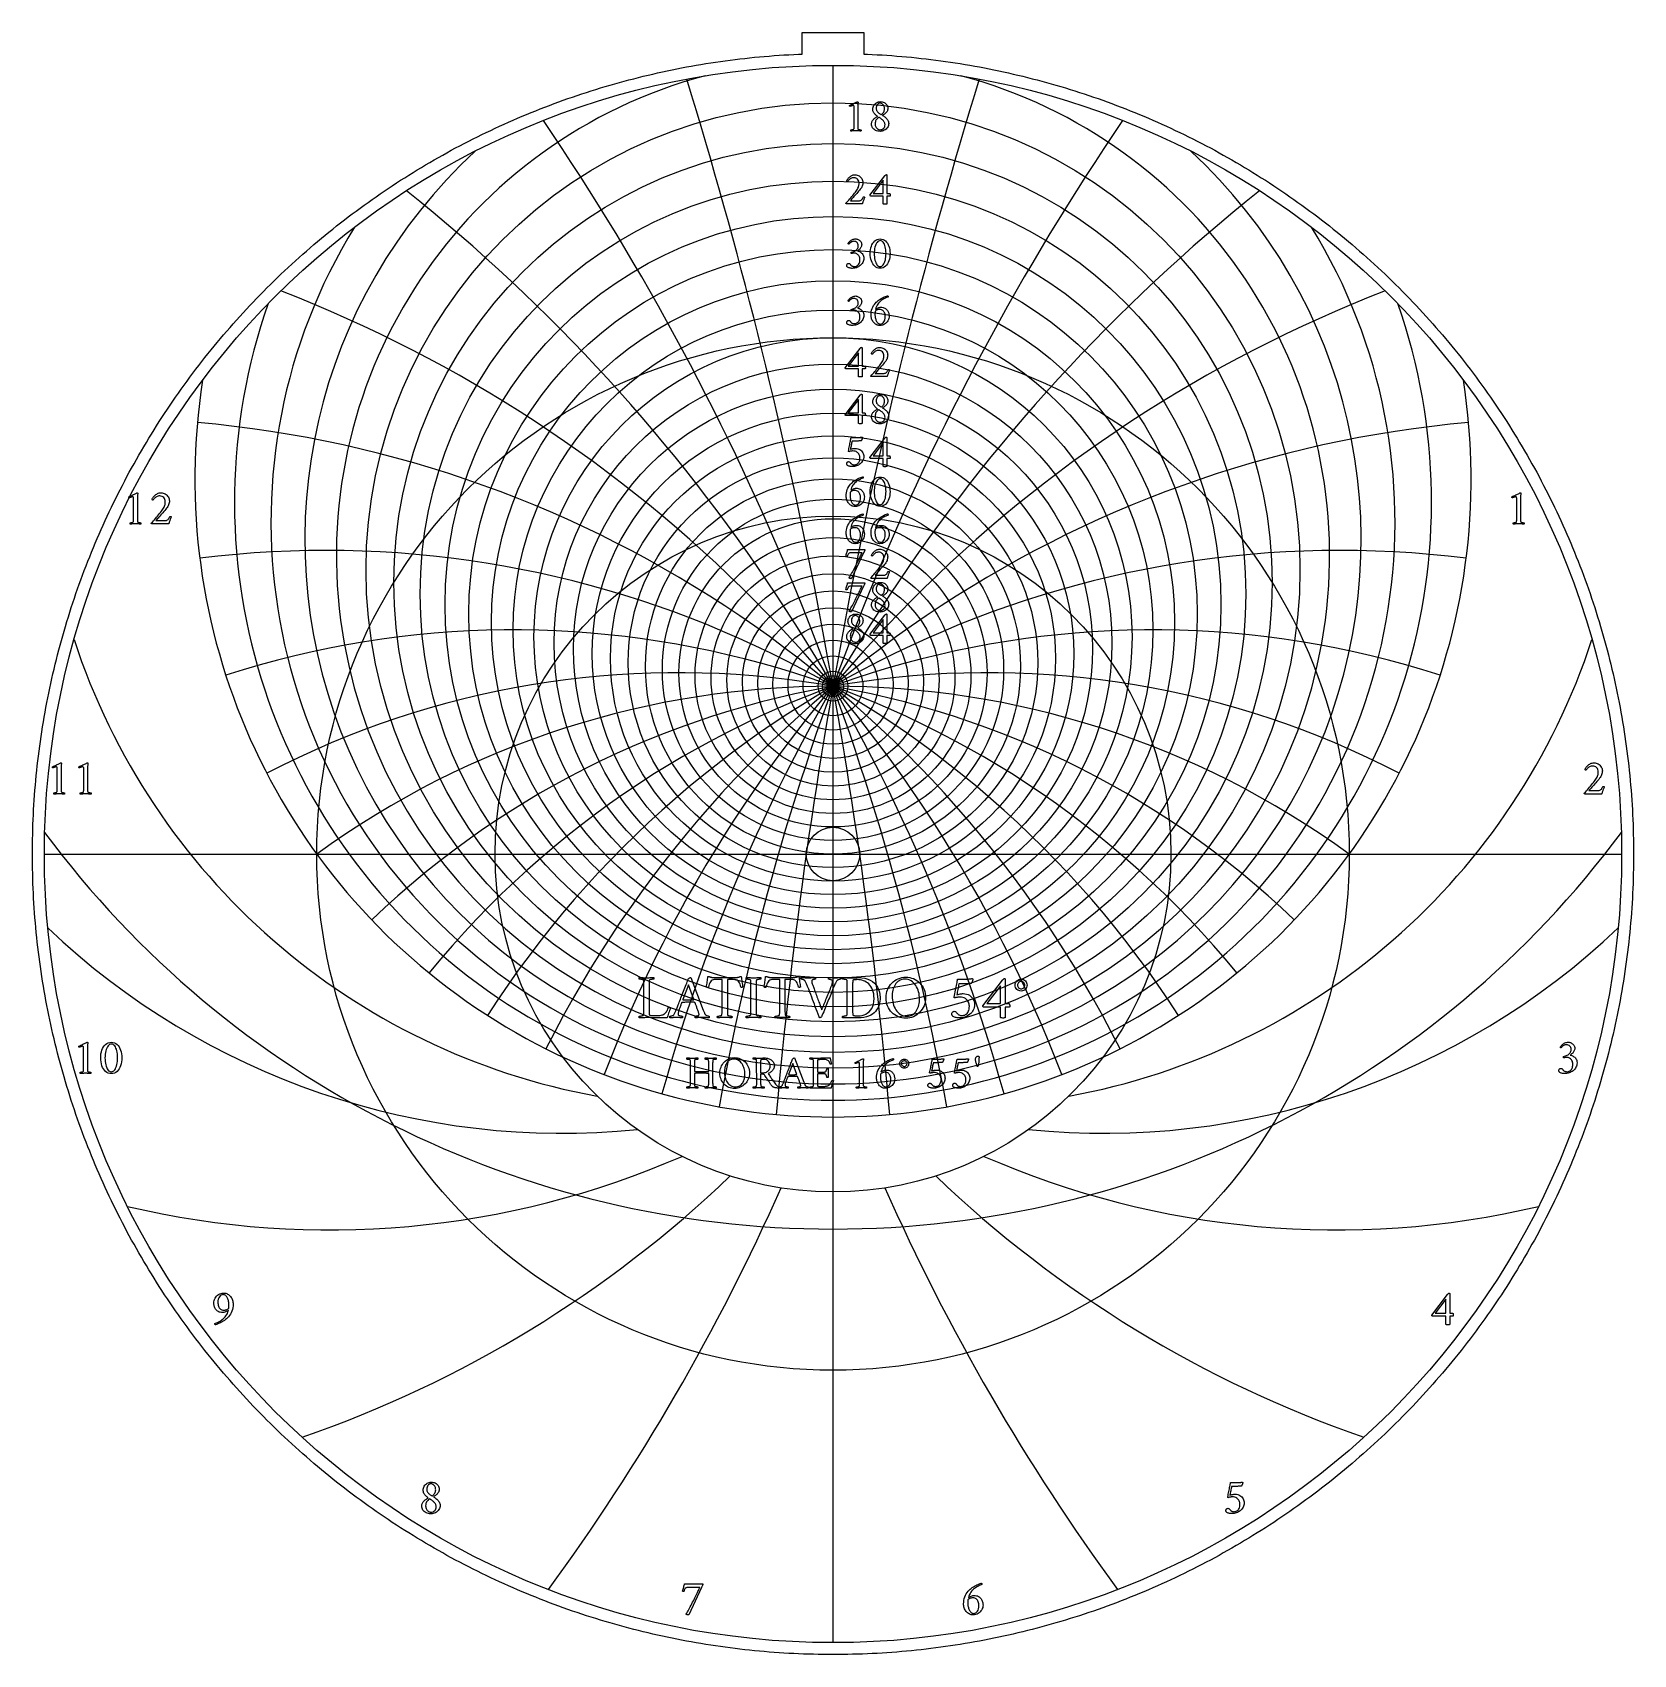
# Model space of a CAD drawing. Header units: millimetres. Extents: x -96 to 96, y -96 to 98.
import ezdxf

# ---------------------------------------------------------------- set-up
doc = ezdxf.new("R2010")
doc.units = ezdxf.units.MM
for name, color, linetype in [('CUT_INNER', 6, 'Continuous'), ('CUT_OUTER', 1, 'Continuous'), ('ENGRAVE', 7, 'Continuous'), ('ENGRAVE_FINE', 8, 'Continuous'), ('TEXT', 5, 'Continuous')]:
    doc.layers.add(name, color=color, linetype=linetype)

msp = doc.modelspace()

# ---------------------------------------------------------------- linework, layer by layer
at = {"layer": 'CUT_INNER'}
msp.add_circle((0, 0), 3.2, dxfattribs=at)
at = {"layer": 'CUT_OUTER'}
msp.add_lwpolyline([(95.9232, -0.5886), (95.9178, -1.1771), (95.9087, -1.7657), (95.8961, -2.3541), (95.8799, -2.9425), (95.86, -3.5307), (95.8365, -4.1189), (95.8095, -4.7068), (95.7788, -5.2946), (95.7445, -5.8822), (95.7066, -6.4696), (95.6651, -7.0567), (95.62, -7.6435), (95.5713, -8.2301), (95.519, -8.8164), (95.4631, -9.4023), (95.4036, -9.9879), (95.3405, -10.5731), (95.2739, -11.1579), (95.2036, -11.7422), (95.1298, -12.3262), (95.0523, -12.9097), (94.9713, -13.4926), (94.8868, -14.0751), (94.7986, -14.6571), (94.7069, -15.2385), (94.6116, -15.8193), (94.5128, -16.3995), (94.4104, -16.9791), (94.3044, -17.5581), (94.1949, -18.1364), (94.0818, -18.714), (93.9652, -19.291), (93.8451, -19.8672), (93.7214, -20.4426), (93.5942, -21.0173), (93.4635, -21.5912), (93.3293, -22.1642), (93.1915, -22.7365), (93.0502, -23.3079), (92.9055, -23.8784), (92.7572, -24.448), (92.6055, -25.0167), (92.4502, -25.5844), (92.2915, -26.1512), (92.1293, -26.717), (91.9636, -27.2818), (91.7945, -27.8456), (91.6219, -28.4083), (91.4459, -28.9699), (91.2664, -29.5305), (91.0835, -30.0899), (90.8971, -30.6482), (90.7074, -31.2054), (90.5142, -31.7614), (90.3176, -32.3162), (90.1176, -32.8697), (89.9142, -33.4221), (89.7075, -33.9731), (89.4973, -34.5229), (89.2838, -35.0714), (89.0669, -35.6186), (88.8467, -36.1644), (88.6231, -36.7089), (88.3962, -37.252), (88.166, -37.7937), (87.9324, -38.334), (87.6956, -38.8728), (87.4554, -39.4101), (87.2119, -39.946), (86.9652, -40.4804), (86.7152, -41.0132), (86.4619, -41.5445), (86.2053, -42.0743), (85.9456, -42.6024), (85.6825, -43.129), (85.4163, -43.6539), (85.1468, -44.1772), (84.8742, -44.6988), (84.5983, -45.2187), (84.3192, -45.737), (84.037, -46.2535), (83.7516, -46.7682), (83.4631, -47.2813), (83.1714, -47.7925), (82.8766, -48.3019), (82.5787, -48.8095), (82.2776, -49.3153), (81.9735, -49.8192), (81.6662, -50.3213), (81.3559, -50.8214), (81.0426, -51.3196), (80.7262, -51.8159), (80.4067, -52.3103), (80.0842, -52.8027), (79.7587, -53.2931), (79.4302, -53.7815), (79.0987, -54.2678), (78.7643, -54.7521), (78.4268, -55.2344), (78.0864, -55.7146), (77.7431, -56.1927), (77.3969, -56.6686), (77.0477, -57.1425), (76.6956, -57.6141), (76.3407, -58.0836), (75.9828, -58.551), (75.6221, -59.0161), (75.2586, -59.479), (74.8922, -59.9396), (74.523, -60.398), (74.151, -60.8542), (73.7762, -61.308), (73.3987, -61.7595), (73.0183, -62.2087), (72.6353, -62.6556), (72.2494, -63.1001), (71.8609, -63.5422), (71.4697, -63.982), (71.0757, -64.4193), (70.6791, -64.8542), (70.2799, -65.2867), (69.8779, -65.7167), (69.4734, -66.1442), (69.0662, -66.5692), (68.6565, -66.9917), (68.2441, -67.4117), (67.8292, -67.8292), (67.4117, -68.2441), (66.9917, -68.6565), (66.5692, -69.0662), (66.1442, -69.4734), (65.7167, -69.8779), (65.2867, -70.2799), (64.8542, -70.6791), (64.4193, -71.0757), (63.982, -71.4697), (63.5422, -71.8609), (63.1001, -72.2494), (62.6556, -72.6353), (62.2087, -73.0183), (61.7595, -73.3987), (61.308, -73.7762), (60.8542, -74.151), (60.398, -74.523), (59.9396, -74.8922), (59.479, -75.2586), (59.0161, -75.6221), (58.551, -75.9828), (58.0836, -76.3407), (57.6141, -76.6956), (57.1425, -77.0477), (56.6686, -77.3969), (56.1927, -77.7431), (55.7146, -78.0864), (55.2344, -78.4268), (54.7521, -78.7643), (54.2678, -79.0987), (53.7815, -79.4302), (53.2931, -79.7587), (52.8027, -80.0842), (52.3103, -80.4067), (51.8159, -80.7262), (51.3196, -81.0426), (50.8214, -81.3559), (50.3213, -81.6662), (49.8192, -81.9735), (49.3153, -82.2776), (48.8095, -82.5787), (48.3019, -82.8766), (47.7925, -83.1714), (47.2813, -83.4631), (46.7682, -83.7516), (46.2535, -84.037), (45.737, -84.3192), (45.2187, -84.5983), (44.6988, -84.8742), (44.1772, -85.1468), (43.6539, -85.4163), (43.129, -85.6825), (42.6024, -85.9456), (42.0743, -86.2053), (41.5445, -86.4619), (41.0132, -86.7152), (40.4804, -86.9652), (39.946, -87.2119), (39.4101, -87.4554), (38.8728, -87.6956), (38.334, -87.9324), (37.7937, -88.166), (37.252, -88.3962), (36.7089, -88.6231), (36.1644, -88.8467), (35.6186, -89.0669), (35.0714, -89.2838), (34.5229, -89.4973), (33.9731, -89.7075), (33.4221, -89.9142), (32.8697, -90.1176), (32.3162, -90.3176), (31.7614, -90.5142), (31.2054, -90.7074), (30.6482, -90.8971), (30.0899, -91.0835), (29.5305, -91.2664), (28.9699, -91.4459), (28.4083, -91.6219), (27.8456, -91.7945), (27.2818, -91.9636), (26.717, -92.1293), (26.1512, -92.2915), (25.5844, -92.4502), (25.0167, -92.6055), (24.448, -92.7572), (23.8784, -92.9055), (23.3079, -93.0502), (22.7365, -93.1915), (22.1642, -93.3293), (21.5912, -93.4635), (21.0173, -93.5942), (20.4426, -93.7214), (19.8672, -93.8451), (19.291, -93.9652), (18.714, -94.0818), (18.1364, -94.1949), (17.5581, -94.3044), (16.9791, -94.4104), (16.3995, -94.5128), (15.8193, -94.6116), (15.2385, -94.7069), (14.6571, -94.7986), (14.0751, -94.8868), (13.4926, -94.9713), (12.9097, -95.0523), (12.3262, -95.1298), (11.7422, -95.2036), (11.1579, -95.2739), (10.5731, -95.3405), (9.9879, -95.4036), (9.4023, -95.4631), (8.8164, -95.519), (8.2301, -95.5713), (7.6435, -95.62), (7.0567, -95.6651), (6.4696, -95.7066), (5.8822, -95.7445), (5.2946, -95.7788), (4.7068, -95.8095), (4.1189, -95.8365), (3.5307, -95.86), (2.9425, -95.8799), (2.3541, -95.8961), (1.7657, -95.9087), (1.1771, -95.9178), (0.5886, -95.9232), (0, -95.925), (-0.5886, -95.9232), (-1.1771, -95.9178), (-1.7657, -95.9087), (-2.3541, -95.8961), (-2.9425, -95.8799), (-3.5307, -95.86), (-4.1189, -95.8365), (-4.7068, -95.8095), (-5.2946, -95.7788), (-5.8822, -95.7445), (-6.4696, -95.7066), (-7.0567, -95.6651), (-7.6435, -95.62), (-8.2301, -95.5713), (-8.8164, -95.519), (-9.4023, -95.4631), (-9.9879, -95.4036), (-10.5731, -95.3405), (-11.1579, -95.2739), (-11.7422, -95.2036), (-12.3262, -95.1298), (-12.9097, -95.0523), (-13.4926, -94.9713), (-14.0751, -94.8868), (-14.6571, -94.7986), (-15.2385, -94.7069), (-15.8193, -94.6116), (-16.3995, -94.5128), (-16.9791, -94.4104), (-17.5581, -94.3044), (-18.1364, -94.1949), (-18.714, -94.0818), (-19.291, -93.9652), (-19.8672, -93.8451), (-20.4426, -93.7214), (-21.0173, -93.5942), (-21.5912, -93.4635), (-22.1642, -93.3293), (-22.7365, -93.1915), (-23.3079, -93.0502), (-23.8784, -92.9055), (-24.448, -92.7572), (-25.0167, -92.6055), (-25.5844, -92.4502), (-26.1512, -92.2915), (-26.717, -92.1293), (-27.2818, -91.9636), (-27.8456, -91.7945), (-28.4083, -91.6219), (-28.9699, -91.4459), (-29.5305, -91.2664), (-30.0899, -91.0835), (-30.6482, -90.8971), (-31.2054, -90.7074), (-31.7614, -90.5142), (-32.3162, -90.3176), (-32.8697, -90.1176), (-33.4221, -89.9142), (-33.9731, -89.7075), (-34.5229, -89.4973), (-35.0714, -89.2838), (-35.6186, -89.0669), (-36.1644, -88.8467), (-36.7089, -88.6231), (-37.252, -88.3962), (-37.7937, -88.166), (-38.334, -87.9324), (-38.8728, -87.6956), (-39.4101, -87.4554), (-39.946, -87.2119), (-40.4804, -86.9652), (-41.0132, -86.7152), (-41.5445, -86.4619), (-42.0743, -86.2053), (-42.6024, -85.9456), (-43.129, -85.6825), (-43.6539, -85.4163), (-44.1772, -85.1468), (-44.6988, -84.8742), (-45.2187, -84.5983), (-45.737, -84.3192), (-46.2535, -84.037), (-46.7682, -83.7516), (-47.2813, -83.4631), (-47.7925, -83.1714), (-48.3019, -82.8766), (-48.8095, -82.5787), (-49.3153, -82.2776), (-49.8192, -81.9735), (-50.3213, -81.6662), (-50.8214, -81.3559), (-51.3196, -81.0426), (-51.8159, -80.7262), (-52.3103, -80.4067), (-52.8027, -80.0842), (-53.2931, -79.7587), (-53.7815, -79.4302), (-54.2678, -79.0987), (-54.7521, -78.7643), (-55.2344, -78.4268), (-55.7146, -78.0864), (-56.1927, -77.7431), (-56.6686, -77.3969), (-57.1425, -77.0477), (-57.6141, -76.6956), (-58.0836, -76.3407), (-58.551, -75.9828), (-59.0161, -75.6221), (-59.479, -75.2586), (-59.9396, -74.8922), (-60.398, -74.523), (-60.8542, -74.151), (-61.308, -73.7762), (-61.7595, -73.3987), (-62.2087, -73.0183), (-62.6556, -72.6353), (-63.1001, -72.2494), (-63.5422, -71.8609), (-63.982, -71.4697), (-64.4193, -71.0757), (-64.8542, -70.6791), (-65.2867, -70.2799), (-65.7167, -69.8779), (-66.1442, -69.4734), (-66.5692, -69.0662), (-66.9917, -68.6565), (-67.4117, -68.2441), (-67.8292, -67.8292), (-68.2441, -67.4117), (-68.6565, -66.9917), (-69.0662, -66.5692), (-69.4734, -66.1442), (-69.8779, -65.7167), (-70.2799, -65.2867), (-70.6791, -64.8542), (-71.0757, -64.4193), (-71.4697, -63.982), (-71.8609, -63.5422), (-72.2494, -63.1001), (-72.6353, -62.6556), (-73.0183, -62.2087), (-73.3987, -61.7595), (-73.7762, -61.308), (-74.151, -60.8542), (-74.523, -60.398), (-74.8922, -59.9396), (-75.2586, -59.479), (-75.6221, -59.0161), (-75.9828, -58.551), (-76.3407, -58.0836), (-76.6956, -57.6141), (-77.0477, -57.1425), (-77.3969, -56.6686), (-77.7431, -56.1927), (-78.0864, -55.7146), (-78.4268, -55.2344), (-78.7643, -54.7521), (-79.0987, -54.2678), (-79.4302, -53.7815), (-79.7587, -53.2931), (-80.0842, -52.8027), (-80.4067, -52.3103), (-80.7262, -51.8159), (-81.0426, -51.3196), (-81.3559, -50.8214), (-81.6662, -50.3213), (-81.9735, -49.8192), (-82.2776, -49.3153), (-82.5787, -48.8095), (-82.8766, -48.3019), (-83.1714, -47.7925), (-83.4631, -47.2813), (-83.7516, -46.7682), (-84.037, -46.2535), (-84.3192, -45.737), (-84.5983, -45.2187), (-84.8742, -44.6988), (-85.1468, -44.1772), (-85.4163, -43.6539), (-85.6825, -43.129), (-85.9456, -42.6024), (-86.2053, -42.0743), (-86.4619, -41.5445), (-86.7152, -41.0132), (-86.9652, -40.4804), (-87.2119, -39.946), (-87.4554, -39.4101), (-87.6956, -38.8728), (-87.9324, -38.334), (-88.166, -37.7937), (-88.3962, -37.252), (-88.6231, -36.7089), (-88.8467, -36.1644), (-89.0669, -35.6186), (-89.2838, -35.0714), (-89.4973, -34.5229), (-89.7075, -33.9731), (-89.9142, -33.4221), (-90.1176, -32.8697), (-90.3176, -32.3162), (-90.5142, -31.7614), (-90.7074, -31.2054), (-90.8971, -30.6482), (-91.0835, -30.0899), (-91.2664, -29.5305), (-91.4459, -28.9699), (-91.6219, -28.4083), (-91.7945, -27.8456), (-91.9636, -27.2818), (-92.1293, -26.717), (-92.2915, -26.1512), (-92.4502, -25.5844), (-92.6055, -25.0167), (-92.7572, -24.448), (-92.9055, -23.8784), (-93.0502, -23.3079), (-93.1915, -22.7365), (-93.3293, -22.1642), (-93.4635, -21.5912), (-93.5942, -21.0173), (-93.7214, -20.4426), (-93.8451, -19.8672), (-93.9652, -19.291), (-94.0818, -18.714), (-94.1949, -18.1364), (-94.3044, -17.5581), (-94.4104, -16.9791), (-94.5128, -16.3995), (-94.6116, -15.8193), (-94.7069, -15.2385), (-94.7986, -14.6571), (-94.8868, -14.0751), (-94.9713, -13.4926), (-95.0523, -12.9097), (-95.1298, -12.3262), (-95.2036, -11.7422), (-95.2739, -11.1579), (-95.3405, -10.5731), (-95.4036, -9.9879), (-95.4631, -9.4023), (-95.519, -8.8164), (-95.5713, -8.2301), (-95.62, -7.6435), (-95.6651, -7.0567), (-95.7066, -6.4696), (-95.7445, -5.8822), (-95.7788, -5.2946), (-95.8095, -4.7068), (-95.8365, -4.1189), (-95.86, -3.5307), (-95.8799, -2.9425), (-95.8961, -2.3541), (-95.9087, -1.7657), (-95.9178, -1.1771), (-95.9232, -0.5886), (-95.925, 0), (-95.9232, 0.5886), (-95.9178, 1.1771), (-95.9087, 1.7657), (-95.8961, 2.3541), (-95.8799, 2.9425), (-95.86, 3.5307), (-95.8365, 4.1189), (-95.8095, 4.7068), (-95.7788, 5.2946), (-95.7445, 5.8822), (-95.7066, 6.4696), (-95.6651, 7.0567), (-95.62, 7.6435), (-95.5713, 8.2301), (-95.519, 8.8164), (-95.4631, 9.4023), (-95.4036, 9.9879), (-95.3405, 10.5731), (-95.2739, 11.1579), (-95.2036, 11.7422), (-95.1298, 12.3262), (-95.0523, 12.9097), (-94.9713, 13.4926), (-94.8868, 14.0751), (-94.7986, 14.6571), (-94.7069, 15.2385), (-94.6116, 15.8193), (-94.5128, 16.3995), (-94.4104, 16.9791), (-94.3044, 17.5581), (-94.1949, 18.1364), (-94.0818, 18.714), (-93.9652, 19.291), (-93.8451, 19.8672), (-93.7214, 20.4426), (-93.5942, 21.0173), (-93.4635, 21.5912), (-93.3293, 22.1642), (-93.1915, 22.7365), (-93.0502, 23.3079), (-92.9055, 23.8784), (-92.7572, 24.448), (-92.6055, 25.0167), (-92.4502, 25.5844), (-92.2915, 26.1512), (-92.1293, 26.717), (-91.9636, 27.2818), (-91.7945, 27.8456), (-91.6219, 28.4083), (-91.4459, 28.9699), (-91.2664, 29.5305), (-91.0835, 30.0899), (-90.8971, 30.6482), (-90.7074, 31.2054), (-90.5142, 31.7614), (-90.3176, 32.3162), (-90.1176, 32.8697), (-89.9142, 33.4221), (-89.7075, 33.9731), (-89.4973, 34.5229), (-89.2838, 35.0714), (-89.0669, 35.6186), (-88.8467, 36.1644), (-88.6231, 36.7089), (-88.3962, 37.252), (-88.166, 37.7937), (-87.9324, 38.334), (-87.6956, 38.8728), (-87.4554, 39.4101), (-87.2119, 39.946), (-86.9652, 40.4804), (-86.7152, 41.0132), (-86.4619, 41.5445), (-86.2053, 42.0743), (-85.9456, 42.6024), (-85.6825, 43.129), (-85.4163, 43.6539), (-85.1468, 44.1772), (-84.8742, 44.6988), (-84.5983, 45.2187), (-84.3192, 45.737), (-84.037, 46.2535), (-83.7516, 46.7682), (-83.4631, 47.2813), (-83.1714, 47.7925), (-82.8766, 48.3019), (-82.5787, 48.8095), (-82.2776, 49.3153), (-81.9735, 49.8192), (-81.6662, 50.3213), (-81.3559, 50.8214), (-81.0426, 51.3196), (-80.7262, 51.8159), (-80.4067, 52.3103), (-80.0842, 52.8027), (-79.7587, 53.2931), (-79.4302, 53.7815), (-79.0987, 54.2678), (-78.7643, 54.7521), (-78.4268, 55.2344), (-78.0864, 55.7146), (-77.7431, 56.1927), (-77.3969, 56.6686), (-77.0477, 57.1425), (-76.6956, 57.6141), (-76.3407, 58.0836), (-75.9828, 58.551), (-75.6221, 59.0161), (-75.2586, 59.479), (-74.8922, 59.9396), (-74.523, 60.398), (-74.151, 60.8542), (-73.7762, 61.308), (-73.3987, 61.7595), (-73.0183, 62.2087), (-72.6353, 62.6556), (-72.2494, 63.1001), (-71.8609, 63.5422), (-71.4697, 63.982), (-71.0757, 64.4193), (-70.6791, 64.8542), (-70.2799, 65.2867), (-69.8779, 65.7167), (-69.4734, 66.1442), (-69.0662, 66.5692), (-68.6565, 66.9917), (-68.2441, 67.4117), (-67.8292, 67.8292), (-67.4117, 68.2441), (-66.9917, 68.6565), (-66.5692, 69.0662), (-66.1442, 69.4734), (-65.7167, 69.8779), (-65.2867, 70.2799), (-64.8542, 70.6791), (-64.4193, 71.0757), (-63.982, 71.4697), (-63.5422, 71.8609), (-63.1001, 72.2494), (-62.6556, 72.6353), (-62.2087, 73.0183), (-61.7595, 73.3987), (-61.308, 73.7762), (-60.8542, 74.151), (-60.398, 74.523), (-59.9396, 74.8922), (-59.479, 75.2586), (-59.0161, 75.6221), (-58.551, 75.9828), (-58.0836, 76.3407), (-57.6141, 76.6956), (-57.1425, 77.0477), (-56.6686, 77.3969), (-56.1927, 77.7431), (-55.7146, 78.0864), (-55.2344, 78.4268), (-54.7521, 78.7643), (-54.2678, 79.0987), (-53.7815, 79.4302), (-53.2931, 79.7587), (-52.8027, 80.0842), (-52.3103, 80.4067), (-51.8159, 80.7262), (-51.3196, 81.0426), (-50.8214, 81.3559), (-50.3213, 81.6662), (-49.8192, 81.9735), (-49.3153, 82.2776), (-48.8095, 82.5787), (-48.3019, 82.8766), (-47.7925, 83.1714), (-47.2813, 83.4631), (-46.7682, 83.7516), (-46.2535, 84.037), (-45.737, 84.3192), (-45.2187, 84.5983), (-44.6988, 84.8742), (-44.1772, 85.1468), (-43.6539, 85.4163), (-43.129, 85.6825), (-42.6024, 85.9456), (-42.0743, 86.2053), (-41.5445, 86.4619), (-41.0132, 86.7152), (-40.4804, 86.9652), (-39.946, 87.2119), (-39.4101, 87.4554), (-38.8728, 87.6956), (-38.334, 87.9324), (-37.7937, 88.166), (-37.252, 88.3962), (-36.7089, 88.6231), (-36.1644, 88.8467), (-35.6186, 89.0669), (-35.0714, 89.2838), (-34.5229, 89.4973), (-33.9731, 89.7075), (-33.4221, 89.9142), (-32.8697, 90.1176), (-32.3162, 90.3176), (-31.7614, 90.5142), (-31.2054, 90.7074), (-30.6482, 90.8971), (-30.0899, 91.0835), (-29.5305, 91.2664), (-28.9699, 91.4459), (-28.4083, 91.6219), (-27.8456, 91.7945), (-27.2818, 91.9636), (-26.717, 92.1293), (-26.1512, 92.2915), (-25.5844, 92.4502), (-25.0167, 92.6055), (-24.448, 92.7572), (-23.8784, 92.9055), (-23.3079, 93.0502), (-22.7365, 93.1915), (-22.1642, 93.3293), (-21.5912, 93.4635), (-21.0173, 93.5942), (-20.4426, 93.7214), (-19.8672, 93.8451), (-19.291, 93.9652), (-18.714, 94.0818), (-18.1364, 94.1949), (-17.5581, 94.3044), (-16.9791, 94.4104), (-16.3995, 94.5128), (-15.8193, 94.6116), (-15.2385, 94.7069), (-14.6571, 94.7986), (-14.0751, 94.8868), (-13.4926, 94.9713), (-12.9097, 95.0523), (-12.3262, 95.1298), (-11.7422, 95.2036), (-11.1579, 95.2739), (-10.5731, 95.3405), (-9.9879, 95.4036), (-9.4023, 95.4631), (-8.8164, 95.519), (-8.2301, 95.5713), (-7.6435, 95.62), (-7.0567, 95.6651), (-6.4696, 95.7066), (-5.8822, 95.7445), (-5.2946, 95.7788), (-4.7068, 95.8095), (-4.1189, 95.8365), (-3.675, 95.8542), (-3.675, 98.445), (3.675, 98.445), (3.675, 95.8542), (4.1189, 95.8365), (4.7068, 95.8095), (5.2946, 95.7788), (5.8822, 95.7445), (6.4696, 95.7066), (7.0567, 95.6651), (7.6435, 95.62), (8.2301, 95.5713), (8.8164, 95.519), (9.4023, 95.4631), (9.9879, 95.4036), (10.5731, 95.3405), (11.1579, 95.2739), (11.7422, 95.2036), (12.3262, 95.1298), (12.9097, 95.0523), (13.4926, 94.9713), (14.0751, 94.8868), (14.6571, 94.7986), (15.2385, 94.7069), (15.8193, 94.6116), (16.3995, 94.5128), (16.9791, 94.4104), (17.5581, 94.3044), (18.1364, 94.1949), (18.714, 94.0818), (19.291, 93.9652), (19.8672, 93.8451), (20.4426, 93.7214), (21.0173, 93.5942), (21.5912, 93.4635), (22.1642, 93.3293), (22.7365, 93.1915), (23.3079, 93.0502), (23.8784, 92.9055), (24.448, 92.7572), (25.0167, 92.6055), (25.5844, 92.4502), (26.1512, 92.2915), (26.717, 92.1293), (27.2818, 91.9636), (27.8456, 91.7945), (28.4083, 91.6219), (28.9699, 91.4459), (29.5305, 91.2664), (30.0899, 91.0835), (30.6482, 90.8971), (31.2054, 90.7074), (31.7614, 90.5142), (32.3162, 90.3176), (32.8697, 90.1176), (33.4221, 89.9142), (33.9731, 89.7075), (34.5229, 89.4973), (35.0714, 89.2838), (35.6186, 89.0669), (36.1644, 88.8467), (36.7089, 88.6231), (37.252, 88.3962), (37.7937, 88.166), (38.334, 87.9324), (38.8728, 87.6956), (39.4101, 87.4554), (39.946, 87.2119), (40.4804, 86.9652), (41.0132, 86.7152), (41.5445, 86.4619), (42.0743, 86.2053), (42.6024, 85.9456), (43.129, 85.6825), (43.6539, 85.4163), (44.1772, 85.1468), (44.6988, 84.8742), (45.2187, 84.5983), (45.737, 84.3192), (46.2535, 84.037), (46.7682, 83.7516), (47.2813, 83.4631), (47.7925, 83.1714), (48.3019, 82.8766), (48.8095, 82.5787), (49.3153, 82.2776), (49.8192, 81.9735), (50.3213, 81.6662), (50.8214, 81.3559), (51.3196, 81.0426), (51.8159, 80.7262), (52.3103, 80.4067), (52.8027, 80.0842), (53.2931, 79.7587), (53.7815, 79.4302), (54.2678, 79.0987), (54.7521, 78.7643), (55.2344, 78.4268), (55.7146, 78.0864), (56.1927, 77.7431), (56.6686, 77.3969), (57.1425, 77.0477), (57.6141, 76.6956), (58.0836, 76.3407), (58.551, 75.9828), (59.0161, 75.6221), (59.479, 75.2586), (59.9396, 74.8922), (60.398, 74.523), (60.8542, 74.151), (61.308, 73.7762), (61.7595, 73.3987), (62.2087, 73.0183), (62.6556, 72.6353), (63.1001, 72.2494), (63.5422, 71.8609), (63.982, 71.4697), (64.4193, 71.0757), (64.8542, 70.6791), (65.2867, 70.2799), (65.7167, 69.8779), (66.1442, 69.4734), (66.5692, 69.0662), (66.9917, 68.6565), (67.4117, 68.2441), (67.8292, 67.8292), (68.2441, 67.4117), (68.6565, 66.9917), (69.0662, 66.5692), (69.4734, 66.1442), (69.8779, 65.7167), (70.2799, 65.2867), (70.6791, 64.8542), (71.0757, 64.4193), (71.4697, 63.982), (71.8609, 63.5422), (72.2494, 63.1001), (72.6353, 62.6556), (73.0183, 62.2087), (73.3987, 61.7595), (73.7762, 61.308), (74.151, 60.8542), (74.523, 60.398), (74.8922, 59.9396), (75.2586, 59.479), (75.6221, 59.0161), (75.9828, 58.551), (76.3407, 58.0836), (76.6956, 57.6141), (77.0477, 57.1425), (77.3969, 56.6686), (77.7431, 56.1927), (78.0864, 55.7146), (78.4268, 55.2344), (78.7643, 54.7521), (79.0987, 54.2678), (79.4302, 53.7815), (79.7587, 53.2931), (80.0842, 52.8027), (80.4067, 52.3103), (80.7262, 51.8159), (81.0426, 51.3196), (81.3559, 50.8214), (81.6662, 50.3213), (81.9735, 49.8192), (82.2776, 49.3153), (82.5787, 48.8095), (82.8766, 48.3019), (83.1714, 47.7925), (83.4631, 47.2813), (83.7516, 46.7682), (84.037, 46.2535), (84.3192, 45.737), (84.5983, 45.2187), (84.8742, 44.6988), (85.1468, 44.1772), (85.4163, 43.6539), (85.6825, 43.129), (85.9456, 42.6024), (86.2053, 42.0743), (86.4619, 41.5445), (86.7152, 41.0132), (86.9652, 40.4804), (87.2119, 39.946), (87.4554, 39.4101), (87.6956, 38.8728), (87.9324, 38.334), (88.166, 37.7937), (88.3962, 37.252), (88.6231, 36.7089), (88.8467, 36.1644), (89.0669, 35.6186), (89.2838, 35.0714), (89.4973, 34.5229), (89.7075, 33.9731), (89.9142, 33.4221), (90.1176, 32.8697), (90.3176, 32.3162), (90.5142, 31.7614), (90.7074, 31.2054), (90.8971, 30.6482), (91.0835, 30.0899), (91.2664, 29.5305), (91.4459, 28.9699), (91.6219, 28.4083), (91.7945, 27.8456), (91.9636, 27.2818), (92.1293, 26.717), (92.2915, 26.1512), (92.4502, 25.5844), (92.6055, 25.0167), (92.7572, 24.448), (92.9055, 23.8784), (93.0502, 23.3079), (93.1915, 22.7365), (93.3293, 22.1642), (93.4635, 21.5912), (93.5942, 21.0173), (93.7214, 20.4426), (93.8451, 19.8672), (93.9652, 19.291), (94.0818, 18.714), (94.1949, 18.1364), (94.3044, 17.5581), (94.4104, 16.9791), (94.5128, 16.3995), (94.6116, 15.8193), (94.7069, 15.2385), (94.7986, 14.6571), (94.8868, 14.0751), (94.9713, 13.4926), (95.0523, 12.9097), (95.1298, 12.3262), (95.2036, 11.7422), (95.2739, 11.1579), (95.3405, 10.5731), (95.4036, 9.9879), (95.4631, 9.4023), (95.519, 8.8164), (95.5713, 8.2301), (95.62, 7.6435), (95.6651, 7.0567), (95.7066, 6.4696), (95.7445, 5.8822), (95.7788, 5.2946), (95.8095, 4.7068), (95.8365, 4.1189), (95.86, 3.5307), (95.8799, 2.9425), (95.8961, 2.3541), (95.9087, 1.7657), (95.9178, 1.1771), (95.9232, 0.5886), (95.925, 0)], close=True, dxfattribs=at)
at = {"layer": 'ENGRAVE'}
for points in [[(0, -94.5), (0, 94.5)], [(-94.5, 0), (94.5, 0)], [(0, -94.5), (0, -40.492)]]:
    msp.add_lwpolyline(points, dxfattribs=at)
for centre, radius in [((0, 0), 94.5), ((0, 34.0498), 55.9551), ((0, 27.7763), 40.9248), ((0, 0), 61.8587), ((0, 23.982), 28.8504), ((0, 0), 40.492), ((0, 21.7067), 18.4648), ((0, 20.485), 9.0201), ((0, 20.0991), 1.26)]:
    msp.add_circle(centre, radius, dxfattribs=at)
for centre, radius, start, end in [((0, 44.943), 76.4616, 171.093987, 8.906013), ((-13.6593, 50.9771), 81.3126, 198.1173, 259.6686), ((13.6593, 50.9771), 81.3126, 280.3314, 341.8827), ((0, -85.1412), 105.2403, 54, 126), ((0, -85.1412), 105.2403, 54, 126), ((-32.4095, 56.1348), 89.5991, 226.501403, 275.742444), ((32.4095, 56.1348), 89.5991, 264.257556, 313.498597), ((-60.2866, 60.2866), 105.335, 256.684972, 293.615752), ((60.2866, 60.2866), 105.335, 246.384248, 283.315028), ((-109.6883, 63.3286), 140.9558, 289.079715, 313.700235), ((109.6883, 63.3286), 140.9558, 226.299765, 250.920285), ((-243.2722, 65.1846), 259.3394, 323.759297, 336.069558), ((243.2722, 65.1846), 259.3394, 203.930442, 216.240703)]:
    msp.add_arc(centre, radius, start, end, dxfattribs=at)
at = {"layer": 'ENGRAVE_FINE'}
for centre, radius in [((0, 32.521), 52.6202), ((0, 31.1462), 49.4696), ((0, 29.9071), 46.4821), ((0, 28.7881), 43.6391), ((0, 26.8603), 38.3251), ((0, 26.0306), 35.8281), ((0, 25.2789), 33.4228), ((0, 24.5981), 31.0997), ((0, 23.4252), 26.667), ((0, 22.923), 24.5428), ((0, 22.4715), 22.4715), ((0, 22.0671), 20.4472), ((0, 21.3877), 16.5193), ((0, 21.1079), 14.6063), ((0, 20.8652), 12.7213), ((0, 20.658), 10.8606), ((0, 20.3449), 7.1964), ((0, 20.2368), 5.3859), ((0, 20.1602), 3.5852), ((0, 20.1143), 1.791)]:
    msp.add_circle(centre, radius, dxfattribs=at)
for centre, radius, start, end in [((0, 35.7544), 59.4997, 104.901129, 75.098871), ((-596.8474, -85.1412), 606.0548, 5.1048486, 17.0800138), ((-596.8474, -85.1412), 606.0548, 5.1048486, 17.0800138), ((596.8474, -85.1412), 606.0548, 162.9199862, 174.8951514), ((596.8474, -85.1412), 606.0548, 162.9199862, 174.8951514), ((-289.1454, -85.1412), 307.7021, 10.267692, 34.218624), ((-289.1454, -85.1412), 307.7021, 10.267692, 34.218624), ((289.1454, -85.1412), 307.7021, 145.781376, 169.732308), ((289.1454, -85.1412), 307.7021, 145.781376, 169.732308), ((0, 37.6608), 63.2835, 132.62778, 47.37222), ((-182.2816, -85.1412), 210.4806, 15.548702, 51.45419), ((-182.2816, -85.1412), 210.4806, 15.548702, 51.45419), ((182.2816, -85.1412), 210.4806, 128.54581, 164.451298), ((182.2816, -85.1412), 210.4806, 128.54581, 164.451298), ((0, 39.8006), 67.3418, 148.369607, 31.630393), ((-125.4205, -85.1412), 163.7248, 21.012524, 68.778271), ((-125.4205, -85.1412), 163.7248, 21.012524, 68.778271), ((125.4205, -85.1412), 163.7248, 111.221729, 158.987476), ((125.4205, -85.1412), 163.7248, 111.221729, 158.987476), ((0, 42.2122), 71.7173, 160.6615, 19.3385), ((-88.3071, -85.1412), 137.3815, 26.730809, 84.928272), ((-88.3071, -85.1412), 137.3815, 26.730809, 84.928272), ((88.3071, -85.1412), 137.3815, 95.071728, 153.269191), ((88.3071, -85.1412), 137.3815, 95.071728, 153.269191), ((-60.7605, -85.1412), 121.521, 32.785093, 97.141651), ((-60.7605, -85.1412), 121.521, 32.785093, 97.141651), ((60.7605, -85.1412), 121.521, 82.858349, 147.214907), ((60.7605, -85.1412), 121.521, 82.858349, 147.214907), ((-38.3043, -85.1412), 111.9944, 39.270113, 107.914903), ((-38.3043, -85.1412), 111.9944, 39.270113, 107.914903), ((38.3043, -85.1412), 111.9944, 72.085097, 140.729887), ((38.3043, -85.1412), 111.9944, 72.085097, 140.729887), ((-18.5567, -85.1412), 106.8638, 46.297545, 117.465342), ((-18.5567, -85.1412), 106.8638, 46.297545, 117.465342), ((18.5567, -85.1412), 106.8638, 62.534658, 133.702455), ((18.5567, -85.1412), 106.8638, 62.534658, 133.702455), ((0, 72.7193), 117.6622, 216.596965, 323.403035)]:
    msp.add_arc(centre, radius, start, end, dxfattribs=at)
at = {"layer": 'TEXT'}
for points in [[(2.5317, 87.2742), (2.5317, 89.4818), (2.5301, 89.5359), (2.5254, 89.581), (2.5175, 89.6169), (2.5065, 89.6438), (2.4917, 89.6634), (2.4723, 89.6774), (2.4484, 89.6857), (2.4199, 89.6885), (2.385, 89.6859), (2.3417, 89.6781), (2.29, 89.665), (2.2299, 89.6466), (2.1695, 89.6265), (2.1167, 89.6082), (2.0717, 89.5916), (2.0343, 89.5768), (2.0123, 89.5974), (1.9966, 89.6201), (1.9871, 89.6449), (1.984, 89.6718), (1.984, 89.6721), (1.984, 89.6732), (1.984, 89.6749), (1.984, 89.6774), (1.9847, 89.6875), (1.9868, 89.6955), (1.9903, 89.7015), (1.9952, 89.7053), (2.1064, 89.7558), (2.2166, 89.8066), (2.3258, 89.8578), (2.4339, 89.9093), (2.5369, 89.9587), (2.6309, 90.0036), (2.7158, 90.0439), (2.7916, 90.0798), (2.8543, 90.1091), (2.8998, 90.13), (2.9283, 90.1426), (2.9397, 90.1468), (2.9508, 90.1468), (2.9638, 90.1447), (2.9746, 90.1384), (2.9833, 90.128), (2.99, 90.1133), (2.9952, 90.0972), (2.9997, 90.0825), (3.0036, 90.0693), (3.0067, 90.0574), (3.0053, 90.0488), (3.0011, 90.0232), (2.9942, 89.9804), (2.9844, 89.9205), (2.9746, 89.8449), (2.9676, 89.7549), (2.9634, 89.6506), (2.962, 89.5321), (2.962, 87.2742), (2.9622, 87.2138), (2.9627, 87.1555), (2.9636, 87.0992), (2.9648, 87.0451), (2.9674, 86.9944), (2.9725, 86.9487), (2.98, 86.9078), (2.99, 86.8718), (2.9994, 86.8582), (3.0165, 86.8453), (3.0413, 86.8331), (3.0738, 86.8215), (3.1106, 86.8112), (3.1485, 86.8027), (3.1875, 86.7959), (3.2275, 86.7908), (3.265, 86.7871), (3.2966, 86.7845), (3.3223, 86.7829), (3.342, 86.7824), (3.3496, 86.7691), (3.3553, 86.7517), (3.3593, 86.73), (3.3616, 86.7042), (3.3614, 86.6783), (3.3581, 86.6567), (3.3517, 86.6392), (3.342, 86.6259), (3.26, 86.6313), (3.1814, 86.6364), (3.1063, 86.6411), (3.0347, 86.6455), (2.9634, 86.6492), (2.8894, 86.6518), (2.8125, 86.6533), (2.7329, 86.6539), (2.6564, 86.6533), (2.5834, 86.6518), (2.5139, 86.6492), (2.4479, 86.6455), (2.3811, 86.6411), (2.3095, 86.6364), (2.233, 86.6313), (2.1517, 86.6259), (2.142, 86.6392), (2.1356, 86.6567), (2.1323, 86.6783), (2.1321, 86.7042), (2.1344, 86.73), (2.1384, 86.7517), (2.1441, 86.7691), (2.1517, 86.7824), (2.1714, 86.7829), (2.1971, 86.7845), (2.2287, 86.7871), (2.2662, 86.7908), (2.3062, 86.7959), (2.3452, 86.8027), (2.3831, 86.8112), (2.4199, 86.8215), (2.452, 86.8331), (2.4758, 86.8453), (2.4912, 86.8582), (2.4982, 86.8718), (2.5083, 86.9078), (2.5163, 86.9487), (2.5223, 86.9944), (2.5261, 87.0451), (2.5285, 87.0992), (2.5303, 87.1555), (2.5313, 87.2138), (2.5317, 87.2742)], [(5.6725, 90.1524), (5.7929, 90.1465), (5.908, 90.1287), (6.0178, 90.099), (6.1224, 90.0574), (6.2194, 90.0047), (6.3062, 89.9414), (6.3828, 89.8677), (6.4494, 89.7835), (6.5032, 89.6892), (6.5416, 89.5852), (6.5646, 89.4713), (6.5723, 89.3476), (6.566, 89.2449), (6.5472, 89.1492), (6.5157, 89.0605), (6.4717, 88.9788), (6.4188, 88.9033), (6.3607, 88.8335), (6.2973, 88.7692), (6.2286, 88.7105), (6.1582, 88.6567), (6.0896, 88.6071), (6.0227, 88.5617), (5.9576, 88.5205), (5.9429, 88.5142), (5.938, 88.5065), (5.9429, 88.4974), (5.9576, 88.487), (6.0412, 88.4388), (6.1245, 88.3836), (6.2075, 88.3214), (6.2901, 88.2522), (6.369, 88.1775), (6.441, 88.0986), (6.506, 88.0154), (6.5639, 87.9281), (6.6116, 87.8376), (6.6457, 87.7451), (6.6661, 87.6504), (6.6729, 87.5537), (6.6638, 87.4202), (6.6366, 87.2938), (6.5912, 87.1743), (6.5276, 87.0618), (6.4492, 86.9586), (6.3593, 86.8669), (6.2578, 86.7868), (6.1448, 86.7181), (6.0238, 86.6631), (5.8982, 86.6238), (5.7681, 86.6003), (5.6334, 86.5924), (5.4893, 86.5994), (5.3533, 86.6203), (5.2253, 86.6553), (5.1053, 86.7042), (4.9958, 86.7656), (4.8992, 86.8383), (4.8155, 86.9221), (4.7448, 87.0171), (4.6886, 87.1216), (4.6484, 87.2337), (4.6243, 87.3535), (4.6163, 87.481), (4.6212, 87.5683), (4.6358, 87.6515), (4.6603, 87.7304), (4.6945, 87.8051), (4.7361, 87.8757), (4.7825, 87.9421), (4.8339, 88.0042), (4.8901, 88.0622), (4.949, 88.116), (5.0082, 88.1656), (5.0677, 88.211), (5.1276, 88.2522), (5.1851, 88.2896), (5.2373, 88.3235), (5.2843, 88.3539), (5.326, 88.3808), (5.3344, 88.3888), (5.3372, 88.3962), (5.3344, 88.4028), (5.326, 88.4087), (5.2689, 88.4459), (5.2094, 88.4905), (5.1474, 88.5423), (5.0829, 88.6015), (5.0197, 88.667), (4.9614, 88.7378), (4.9079, 88.8137), (4.8594, 88.8949), (4.819, 88.9809), (4.7902, 89.071), (4.7729, 89.1653), (4.7672, 89.2638), (4.775, 89.3791), (4.7986, 89.4901), (4.8379, 89.597), (4.8929, 89.6997), (4.9609, 89.7956), (5.0389, 89.8821), (5.1271, 89.9591), (5.2254, 90.0267), (5.3309, 90.0817), (5.4406, 90.121), (5.5545, 90.1445), (5.6725, 90.1524)], [(5.6446, 89.9624), (5.5505, 89.9512), (5.4637, 89.9177), (5.3842, 89.8618), (5.3121, 89.7835), (5.2522, 89.6899), (5.2094, 89.5879), (5.1837, 89.4776), (5.1751, 89.3588), (5.1813, 89.2594), (5.1996, 89.1681), (5.2302, 89.0848), (5.2729, 89.0095), (5.3241, 88.9416), (5.3798, 88.8803), (5.4401, 88.8256), (5.5049, 88.7776), (5.5698, 88.7346), (5.6306, 88.6951), (5.6872, 88.6592), (5.7396, 88.6267), (5.7459, 88.6242), (5.7536, 88.6225), (5.7627, 88.6214), (5.7731, 88.6211), (5.7756, 88.6211), (5.7773, 88.6211), (5.7784, 88.6211), (5.7787, 88.6211), (5.7868, 88.6214), (5.7941, 88.6225), (5.8007, 88.6242), (5.8067, 88.6267), (5.8863, 88.6861), (5.9576, 88.7524), (6.0204, 88.8258), (6.0749, 88.9061), (6.1189, 88.9934), (6.1504, 89.0878), (6.1692, 89.1891), (6.1755, 89.2973), (6.1715, 89.3777), (6.1595, 89.4566), (6.1394, 89.5342), (6.1113, 89.6103), (6.0758, 89.6826), (6.0337, 89.7486), (5.985, 89.8083), (5.9296, 89.8618), (5.8678, 89.9058), (5.7997, 89.9372), (5.7253, 89.9561), (5.6446, 89.9624)], [(5.6446, 86.788), (5.7719, 86.7985), (5.8856, 86.8299), (5.9857, 86.8823), (6.0721, 86.9557), (6.1418, 87.0461), (6.1916, 87.1499), (6.2215, 87.2669), (6.2314, 87.3972), (6.2255, 87.4798), (6.2077, 87.5599), (6.178, 87.6377), (6.1364, 87.7129), (6.0868, 87.7849), (6.033, 87.8527), (5.975, 87.9162), (5.9129, 87.9756), (5.8496, 88.0303), (5.7885, 88.0797), (5.7295, 88.1239), (5.6725, 88.1628), (5.6219, 88.1957), (5.5817, 88.2215), (5.552, 88.2404), (5.5328, 88.2522), (5.5223, 88.2571), (5.5133, 88.2606), (5.5056, 88.2627), (5.4993, 88.2634), (5.4916, 88.2631), (5.4853, 88.262), (5.4804, 88.2603), (5.4769, 88.2578), (5.3727, 88.1855), (5.2834, 88.1083), (5.2092, 88.0263), (5.15, 87.9393), (5.1048, 87.8446), (5.0725, 87.7395), (5.0531, 87.6239), (5.0466, 87.4978), (5.0522, 87.39), (5.069, 87.2903), (5.0969, 87.1986), (5.136, 87.1149), (5.1837, 87.04), (5.2373, 86.9745), (5.2969, 86.9185), (5.3624, 86.8718), (5.4314, 86.8352), (5.5014, 86.809), (5.5725, 86.7932), (5.6446, 86.788)], [(3.7947, 78.7066), (3.7664, 78.6372), (3.7374, 78.5634), (3.7078, 78.485), (3.6774, 78.402), (3.6473, 78.3183), (3.6187, 78.2378), (3.5914, 78.1605), (3.5656, 78.0862), (3.5425, 78.0195), (3.5237, 77.9647), (3.509, 77.9217), (3.4985, 77.8906), (1.6095, 77.8906), (1.601, 77.8971), (1.5921, 77.9053), (1.5828, 77.9153), (1.5732, 77.927), (1.5647, 77.939), (1.5586, 77.95), (1.5549, 77.96), (1.5537, 77.9689), (1.6689, 78.0988), (1.7856, 78.2315), (1.9037, 78.3671), (2.0231, 78.5054), (2.1419, 78.6448), (2.2578, 78.7834), (2.371, 78.9214), (2.4814, 79.0587), (2.5865, 79.1928), (2.684, 79.3213), (2.7737, 79.4443), (2.8558, 79.5617), (2.9322, 79.6808), (2.9935, 79.7922), (3.0397, 79.8959), (3.071, 79.992), (3.0918, 80.0852), (3.1066, 80.1806), (3.1155, 80.2781), (3.1185, 80.3776), (3.1078, 80.5117), (3.0759, 80.6347), (3.0226, 80.7465), (2.948, 80.8471), (2.8571, 80.9302), (2.7545, 80.9896), (2.6405, 81.0252), (2.5149, 81.0371), (2.4094, 81.0311), (2.3109, 81.0133), (2.2194, 80.9836), (2.1349, 80.9421), (2.0577, 80.8935), (1.9882, 80.8429), (1.9264, 80.7901), (1.8722, 80.7353), (1.8261, 80.6829), (1.7884, 80.6375), (1.759, 80.5991), (1.7381, 80.5676), (1.7211, 80.5699), (1.7039, 80.5767), (1.6862, 80.5881), (1.6682, 80.604), (1.6523, 80.6209), (1.641, 80.6354), (1.6342, 80.6474), (1.6319, 80.657), (1.644, 80.6866), (1.6633, 80.7248), (1.6901, 80.7718), (1.7241, 80.8275), (1.7655, 80.8883), (1.8142, 80.9505), (1.8703, 81.014), (1.9337, 81.079), (2.0034, 81.1422), (2.0783, 81.2005), (2.1585, 81.254), (2.2439, 81.3025), (2.3345, 81.3429), (2.4304, 81.3717), (2.5315, 81.389), (2.6379, 81.3948), (2.7662, 81.3865), (2.8887, 81.3619), (3.0052, 81.3209), (3.1157, 81.2634), (3.2177, 81.193), (3.3085, 81.1132), (3.3882, 81.024), (3.4566, 80.9253), (3.5116, 80.8202), (3.5509, 80.7115), (3.5745, 80.5994), (3.5824, 80.4838), (3.5771, 80.3682), (3.5614, 80.2561), (3.5352, 80.1474), (3.4985, 80.0423), (3.4528, 79.9406), (3.3993, 79.8425), (3.3382, 79.7478), (3.2694, 79.6567), (3.1718, 79.5374), (3.0689, 79.4143), (2.9608, 79.2873), (2.8474, 79.1565), (2.7331, 79.0258), (2.6218, 78.8994), (2.5137, 78.7771), (2.4087, 78.6591), (2.3106, 78.5489), (2.2229, 78.4502), (2.1457, 78.3631), (2.079, 78.2874), (3.1632, 78.2874), (3.2406, 78.2939), (3.3106, 78.3133), (3.3733, 78.3456), (3.4287, 78.3908), (3.4795, 78.4493), (3.5286, 78.5215), (3.5759, 78.6072), (3.6215, 78.7066), (3.6295, 78.7213), (3.6424, 78.7317), (3.6603, 78.738), (3.683, 78.7401), (3.6927, 78.7394), (3.7053, 78.7373), (3.7207, 78.7338), (3.7388, 78.7289), (3.757, 78.7233), (3.7724, 78.7178), (3.785, 78.7122), (3.7947, 78.7066)], [(6.3711, 81.4059), (6.3919, 81.4038), (6.4096, 81.3975), (6.424, 81.3871), (6.4354, 81.3724), (6.444, 81.3556), (6.4501, 81.3389), (6.4537, 81.3221), (6.455, 81.3053), (6.455, 79.1537), (6.7791, 79.1537), (6.7927, 79.1495), (6.8057, 79.1369), (6.8179, 79.116), (6.8294, 79.0866), (6.8392, 79.0517), (6.8462, 79.014), (6.8504, 78.9734), (6.8518, 78.9301), (6.8507, 78.9015), (6.8476, 78.877), (6.8423, 78.8568), (6.835, 78.8407), (6.455, 78.8407), (6.455, 77.885), (6.4527, 77.8842), (6.4459, 77.8816), (6.4345, 77.8772), (6.4186, 77.8711), (6.3926, 77.865), (6.3509, 77.8606), (6.2934, 77.858), (6.2202, 77.8571), (6.1347, 77.8599), (6.0735, 77.8683), (6.0369, 77.8822), (6.0246, 77.9018), (6.0246, 78.8407), (4.4877, 78.8407), (4.4746, 78.85), (4.4633, 78.861), (4.4537, 78.8737), (4.4458, 78.8882), (4.4397, 78.9031), (4.4353, 78.9169), (4.4327, 78.9296), (4.4318, 78.9413), (6.2091, 81.2662), (6.2244, 81.2842), (6.2426, 81.3046), (6.2635, 81.3275), (6.2873, 81.3528), (6.3114, 81.3761), (6.3334, 81.3927), (6.3533, 81.4026), (6.3711, 81.4059)], [(6.0246, 80.7521), (4.8007, 79.1537), (6.0246, 79.1537)], [(2.7217, 73.7067), (2.7933, 73.7016), (2.8684, 73.6864), (2.947, 73.6611), (3.0291, 73.6256), (3.1099, 73.5804), (3.1849, 73.5257), (3.2539, 73.4616), (3.3169, 73.3881), (3.3695, 73.3057), (3.407, 73.2149), (3.4295, 73.1157), (3.4371, 73.0081), (3.4316, 72.9232), (3.4154, 72.8418), (3.3883, 72.7639), (3.3504, 72.6895), (3.305, 72.6193), (3.2554, 72.554), (3.2016, 72.4936), (3.1436, 72.438), (3.0851, 72.3877), (3.0298, 72.343), (2.9776, 72.3039), (2.9285, 72.2704), (3.0081, 72.254), (3.0906, 72.2271), (3.1758, 72.1897), (3.2638, 72.1418), (3.3499, 72.0837), (3.4294, 72.0154), (3.5022, 71.937), (3.5684, 71.8484), (3.6234, 71.7497), (3.6627, 71.6409), (3.6863, 71.522), (3.6941, 71.3929), (3.6866, 71.2565), (3.6641, 71.1268), (3.6265, 71.0037), (3.574, 70.8872), (3.509, 70.7782), (3.4343, 70.6776), (3.3497, 70.5854), (3.2554, 70.5015), (3.1533, 70.4266), (3.0451, 70.3611), (2.9311, 70.3051), (2.8111, 70.2584), (2.6875, 70.2218), (2.5624, 70.1956), (2.436, 70.1798), (2.3081, 70.1746), (2.2517, 70.1765), (2.1887, 70.1823), (2.119, 70.1919), (2.0427, 70.2053), (1.965, 70.223), (1.8911, 70.2452), (1.821, 70.2719), (1.7549, 70.3031), (1.7423, 70.3143), (1.7269, 70.3311), (1.7087, 70.3534), (1.6878, 70.3814), (1.6682, 70.4125), (1.6543, 70.4443), (1.6459, 70.4767), (1.6431, 70.5099), (1.6474, 70.5658), (1.6605, 70.6161), (1.6824, 70.6608), (1.7129, 70.6999), (1.7491, 70.7317), (1.7877, 70.7544), (1.8287, 70.7681), (1.8722, 70.7726), (1.9251, 70.7672), (1.9721, 70.7509), (2.0132, 70.7239), (2.0483, 70.686), (2.0806, 70.6439), (2.1132, 70.6042), (2.1462, 70.567), (2.1796, 70.5323), (2.2206, 70.4961), (2.2655, 70.4659), (2.3142, 70.4416), (2.3668, 70.4233), (2.4211, 70.4099), (2.4751, 70.4002), (2.5287, 70.3945), (2.582, 70.3926), (2.6548, 70.3976), (2.728, 70.4128), (2.8015, 70.4381), (2.8754, 70.4736), (2.9465, 70.5208), (3.0116, 70.5812), (3.0708, 70.6549), (3.1241, 70.7419), (3.1681, 70.8433), (3.1995, 70.9605), (3.2184, 71.0934), (3.2247, 71.242), (3.2184, 71.3505), (3.1995, 71.4523), (3.1681, 71.5475), (3.1241, 71.636), (3.0701, 71.7169), (3.0088, 71.789), (2.9402, 71.8524), (2.8642, 71.9071), (2.7834, 71.9511), (2.7, 71.9825), (2.6143, 72.0014), (2.5261, 72.0077), (2.4812, 72.006), (2.436, 72.0007), (2.3904, 71.992), (2.3445, 71.9798), (2.301, 71.9668), (2.2627, 71.956), (2.2297, 71.9473), (2.202, 71.9406), (2.1873, 71.964), (2.1768, 71.9895), (2.1705, 72.0171), (2.1684, 72.0468), (2.1691, 72.065), (2.1712, 72.0804), (2.1747, 72.0929), (2.1796, 72.1027), (2.2872, 72.131), (2.392, 72.1656), (2.494, 72.2064), (2.5932, 72.2536), (2.6862, 72.3076), (2.7699, 72.3689), (2.8441, 72.4375), (2.9089, 72.5135), (2.9615, 72.5978), (2.999, 72.6916), (3.0216, 72.7948), (3.0291, 72.9075), (3.0196, 73.0119), (2.9914, 73.1073), (2.9442, 73.1936), (2.8782, 73.2707), (2.7975, 73.3343), (2.7063, 73.3797), (2.6047, 73.407), (2.4926, 73.4161), (2.4087, 73.411), (2.3305, 73.3958), (2.2578, 73.3705), (2.1908, 73.335), (2.1298, 73.2941), (2.0755, 73.2526), (2.0278, 73.2103), (1.9868, 73.1674), (1.952, 73.1281), (1.9232, 73.0968), (1.9003, 73.0736), (1.8834, 73.0584), (1.8722, 73.0608), (1.861, 73.0682), (1.8499, 73.0804), (1.8387, 73.0975), (1.8289, 73.1171), (1.8219, 73.1366), (1.8177, 73.1562), (1.8163, 73.1757), (1.8612, 73.2395), (1.912, 73.3022), (1.9688, 73.3638), (2.0315, 73.4244), (2.0998, 73.4821), (2.1733, 73.5348), (2.2521, 73.5827), (2.3361, 73.6256), (2.4252, 73.6611), (2.5191, 73.6864), (2.618, 73.7016), (2.7217, 73.7067)], [(5.6446, 73.7011), (5.8299, 73.6861), (6.0002, 73.641), (6.1554, 73.5659), (6.2957, 73.4608), (6.4204, 73.3307), (6.529, 73.1806), (6.6216, 73.0107), (6.6981, 72.8209), (6.758, 72.6163), (6.8008, 72.4024), (6.8264, 72.179), (6.835, 71.9462), (6.8263, 71.7134), (6.8001, 71.49), (6.7564, 71.2761), (6.6953, 71.0716), (6.6176, 70.8816), (6.5241, 70.7111), (6.415, 70.5602), (6.2901, 70.4289), (6.1502, 70.3225), (5.996, 70.2466), (5.8275, 70.201), (5.6446, 70.1858), (5.4665, 70.201), (5.3009, 70.2466), (5.1479, 70.3225), (5.0075, 70.4289), (4.8812, 70.5602), (4.7707, 70.7111), (4.6758, 70.8816), (4.5967, 71.0716), (4.5344, 71.2761), (4.4898, 71.49), (4.4631, 71.7134), (4.4542, 71.9462), (4.4629, 72.179), (4.4891, 72.4024), (4.5328, 72.6163), (4.5939, 72.8209), (4.6718, 73.0107), (4.7658, 73.1806), (4.8758, 73.3307), (5.0019, 73.4608), (5.1427, 73.5659), (5.2967, 73.641), (5.464, 73.6861), (5.6446, 73.7011)], [(5.6725, 73.4999), (5.562, 73.4868), (5.4595, 73.4475), (5.365, 73.382), (5.2785, 73.2903), (5.2008, 73.1766), (5.1325, 73.0451), (5.0737, 72.8958), (5.0243, 72.7286), (4.9851, 72.5477), (4.9572, 72.357), (4.9404, 72.1565), (4.9348, 71.9462), (4.9404, 71.7382), (4.9572, 71.5389), (4.9851, 71.3484), (5.0243, 71.1666), (5.073, 70.9981), (5.1297, 70.8473), (5.1945, 70.7144), (5.2674, 70.5993), (5.3472, 70.5064), (5.4329, 70.4401), (5.5246, 70.4002), (5.6222, 70.387), (5.74, 70.4006), (5.8472, 70.4415), (5.9439, 70.5096), (6.0302, 70.6049), (6.1062, 70.723), (6.172, 70.8592), (6.2277, 71.0136), (6.2733, 71.1862), (6.3088, 71.3716), (6.3341, 71.5648), (6.3493, 71.7656), (6.3544, 71.9742), (6.3489, 72.1839), (6.3327, 72.3828), (6.3056, 72.5709), (6.2677, 72.7482), (6.2202, 72.9113), (6.1643, 73.057), (6.1001, 73.1852), (6.0274, 73.2959), (5.9476, 73.3851), (5.8619, 73.4489), (5.7702, 73.4871), (5.6725, 73.4999)], [(2.7217, 66.8643), (2.7933, 66.8593), (2.8684, 66.8441), (2.947, 66.8187), (3.0291, 66.7833), (3.1099, 66.7381), (3.1849, 66.6834), (3.2539, 66.6193), (3.3169, 66.5458), (3.3695, 66.4633), (3.407, 66.3725), (3.4295, 66.2733), (3.4371, 66.1657), (3.4316, 66.0809), (3.4154, 65.9995), (3.3883, 65.9216), (3.3504, 65.8472), (3.305, 65.777), (3.2554, 65.7116), (3.2016, 65.6512), (3.1436, 65.5957), (3.0851, 65.5454), (3.0298, 65.5007), (2.9776, 65.4616), (2.9285, 65.428), (3.0081, 65.4116), (3.0906, 65.3847), (3.1758, 65.3473), (3.2638, 65.2995), (3.3499, 65.2413), (3.4294, 65.173), (3.5022, 65.0946), (3.5684, 65.0061), (3.6234, 64.9074), (3.6627, 64.7986), (3.6863, 64.6797), (3.6941, 64.5506), (3.6866, 64.4142), (3.6641, 64.2844), (3.6265, 64.1613), (3.574, 64.0448), (3.509, 63.9358), (3.4343, 63.8352), (3.3497, 63.743), (3.2554, 63.6592), (3.1533, 63.5843), (3.0451, 63.5188), (2.9311, 63.4627), (2.8111, 63.4161), (2.6875, 63.3794), (2.5624, 63.3532), (2.436, 63.3375), (2.3081, 63.3323), (2.2517, 63.3342), (2.1887, 63.3399), (2.119, 63.3495), (2.0427, 63.363), (1.965, 63.3806), (1.8911, 63.4028), (1.821, 63.4295), (1.7549, 63.4608), (1.7423, 63.472), (1.7269, 63.4887), (1.7087, 63.5111), (1.6878, 63.539), (1.6682, 63.5701), (1.6543, 63.6019), (1.6459, 63.6344), (1.6431, 63.6676), (1.6474, 63.7235), (1.6605, 63.7738), (1.6824, 63.8185), (1.7129, 63.8576), (1.7491, 63.8894), (1.7877, 63.9121), (1.8287, 63.9257), (1.8722, 63.9302), (1.9251, 63.9248), (1.9721, 63.9086), (2.0132, 63.8815), (2.0483, 63.8436), (2.0806, 63.8015), (2.1132, 63.7619), (2.1462, 63.7247), (2.1796, 63.6899), (2.2206, 63.6538), (2.2655, 63.6236), (2.3142, 63.5993), (2.3668, 63.581), (2.4211, 63.5675), (2.4751, 63.5579), (2.5287, 63.5521), (2.582, 63.5502), (2.6548, 63.5553), (2.728, 63.5705), (2.8015, 63.5958), (2.8754, 63.6313), (2.9465, 63.6784), (3.0116, 63.7388), (3.0708, 63.8125), (3.1241, 63.8995), (3.1681, 64.001), (3.1995, 64.1182), (3.2184, 64.2511), (3.2247, 64.3997), (3.2184, 64.5082), (3.1995, 64.61), (3.1681, 64.7052), (3.1241, 64.7937), (3.0701, 64.8746), (3.0088, 64.9467), (2.9402, 65.0101), (2.8642, 65.0648), (2.7834, 65.1088), (2.7, 65.1402), (2.6143, 65.1591), (2.5261, 65.1654), (2.4812, 65.1636), (2.436, 65.1584), (2.3904, 65.1496), (2.3445, 65.1374), (2.301, 65.1245), (2.2627, 65.1137), (2.2297, 65.1049), (2.202, 65.0983), (2.1873, 65.1217), (2.1768, 65.1472), (2.1705, 65.1748), (2.1684, 65.2045), (2.1691, 65.2226), (2.1712, 65.238), (2.1747, 65.2506), (2.1796, 65.2604), (2.2872, 65.2887), (2.392, 65.3232), (2.494, 65.3641), (2.5932, 65.4113), (2.6862, 65.4652), (2.7699, 65.5265), (2.8441, 65.5952), (2.9089, 65.6711), (2.9615, 65.7555), (2.999, 65.8493), (3.0216, 65.9525), (3.0291, 66.0651), (3.0196, 66.1696), (2.9914, 66.2649), (2.9442, 66.3512), (2.8782, 66.4284), (2.7975, 66.492), (2.7063, 66.5374), (2.6047, 66.5646), (2.4926, 66.5737), (2.4087, 66.5686), (2.3305, 66.5534), (2.2578, 66.5281), (2.1908, 66.4927), (2.1298, 66.4518), (2.0755, 66.4102), (2.0278, 66.368), (1.9868, 66.325), (1.952, 66.2857), (1.9232, 66.2545), (1.9003, 66.2312), (1.8834, 66.216), (1.8722, 66.2185), (1.861, 66.2258), (1.8499, 66.238), (1.8387, 66.2552), (1.8289, 66.2747), (1.8219, 66.2943), (1.8177, 66.3138), (1.8163, 66.3334), (1.8612, 66.3971), (1.912, 66.4598), (1.9688, 66.5215), (2.0315, 66.5821), (2.0998, 66.6397), (2.1733, 66.6925), (2.2521, 66.7403), (2.3361, 66.7833), (2.4252, 66.8187), (2.5191, 66.8441), (2.618, 66.8593), (2.7217, 66.8643)], [(5.734, 65.5174), (5.8708, 65.5108), (5.996, 65.4909), (6.1097, 65.4577), (6.2119, 65.4113), (6.3034, 65.3545), (6.3851, 65.2904), (6.4571, 65.219), (6.5192, 65.1402), (6.5725, 65.0567), (6.6177, 64.9711), (6.6549, 64.8835), (6.6841, 64.7937), (6.7061, 64.7052), (6.7218, 64.6212), (6.7313, 64.5417), (6.7344, 64.4668), (6.7251, 64.3185), (6.6974, 64.1755), (6.6511, 64.0377), (6.5863, 63.9051), (6.506, 63.7814), (6.413, 63.6704), (6.3076, 63.5719), (6.1895, 63.4859), (6.0611, 63.4163), (5.9247, 63.3665), (5.7803, 63.3366), (5.6278, 63.3267), (5.5078, 63.3335), (5.3938, 63.3539), (5.2857, 63.388), (5.1835, 63.4356), (5.088, 63.4945), (4.9998, 63.5621), (4.9189, 63.6384), (4.8454, 63.7235), (4.7796, 63.8155), (4.7218, 63.9128), (4.672, 64.0153), (4.6302, 64.1231), (4.5972, 64.2333), (4.5737, 64.3431), (4.5595, 64.4526), (4.5548, 64.5618), (4.5632, 64.7686), (4.5883, 64.9697), (4.6302, 65.1654), (4.6889, 65.3554), (4.7637, 65.5367), (4.8538, 65.7061), (4.9593, 65.8636), (5.0801, 66.0092), (5.1816, 66.1133), (5.2904, 66.2132), (5.4066, 66.3089), (5.53, 66.4005), (5.6579, 66.4867), (5.7871, 66.5667), (5.9177, 66.6404), (6.0498, 66.7078), (6.1802, 66.7676), (6.3062, 66.8182), (6.4275, 66.8598), (6.5444, 66.8923), (6.5622, 66.8882), (6.5765, 66.8762), (6.5873, 66.8561), (6.5947, 66.828), (6.5996, 66.7981), (6.6031, 66.7728), (6.6052, 66.752), (6.6059, 66.7358), (6.5163, 66.705), (6.4207, 66.6687), (6.3193, 66.6268), (6.2119, 66.5793), (6.1013, 66.5248), (5.9904, 66.4619), (5.8791, 66.3907), (5.7675, 66.311), (5.6586, 66.2218), (5.5552, 66.1217), (5.4574, 66.0108), (5.3652, 65.8891), (5.281, 65.7551), (5.2073, 65.6076), (5.1441, 65.4464), (5.0913, 65.2715), (5.1661, 65.3269), (5.245, 65.3756), (5.3281, 65.4177), (5.4155, 65.4532), (5.5024, 65.4813), (5.5845, 65.5014), (5.6617, 65.5134), (5.734, 65.5174)], [(5.0466, 65.0312), (5.0414, 64.9862), (5.0368, 64.9404), (5.033, 64.894), (5.0298, 64.8468), (5.0274, 64.7993), (5.0256, 64.7518), (5.0246, 64.7043), (5.0243, 64.6568), (5.0267, 64.5635), (5.034, 64.4682), (5.0463, 64.3707), (5.0634, 64.2712), (5.0856, 64.1723), (5.113, 64.077), (5.1456, 63.9851), (5.1835, 63.8967), (5.2267, 63.8141), (5.275, 63.7395), (5.3287, 63.673), (5.3875, 63.6145), (5.4514, 63.5668), (5.5202, 63.5328), (5.5939, 63.5123), (5.6725, 63.5055), (5.7979, 63.5209), (5.9115, 63.567), (6.0131, 63.6438), (6.1029, 63.7514), (6.1762, 63.882), (6.2286, 64.028), (6.2601, 64.1894), (6.2705, 64.3662), (6.2662, 64.4814), (6.2531, 64.5925), (6.2312, 64.6994), (6.2007, 64.8021), (6.1607, 64.8978), (6.1106, 64.9837), (6.0503, 65.0599), (5.9799, 65.1262), (5.8985, 65.18), (5.8053, 65.2184), (5.7001, 65.2415), (5.5831, 65.2492), (5.5229, 65.2469), (5.4595, 65.2401), (5.3929, 65.2287), (5.3232, 65.2129), (5.2525, 65.1879), (5.1828, 65.1493), (5.1142, 65.0971), (5.0466, 65.0312)], [(3.3979, 60.7146), (3.4187, 60.7125), (3.4364, 60.7062), (3.4509, 60.6958), (3.4622, 60.6811), (3.4708, 60.6643), (3.4769, 60.6476), (3.4805, 60.6308), (3.4818, 60.614), (3.4818, 58.4624), (3.8059, 58.4624), (3.8195, 58.4582), (3.8325, 58.4456), (3.8447, 58.4246), (3.8562, 58.3953), (3.866, 58.3604), (3.873, 58.3227), (3.8772, 58.2821), (3.8786, 58.2388), (3.8775, 58.2102), (3.8744, 58.1857), (3.8691, 58.1655), (3.8618, 58.1494), (3.4818, 58.1494), (3.4818, 57.1937), (3.4795, 57.1929), (3.4727, 57.1902), (3.4613, 57.1859), (3.4454, 57.1798), (3.4194, 57.1736), (3.3777, 57.1693), (3.3202, 57.1667), (3.247, 57.1658), (3.1615, 57.1686), (3.1003, 57.177), (3.0637, 57.1909), (3.0514, 57.2105), (3.0514, 58.1494), (1.5145, 58.1494), (1.5014, 58.1587), (1.4901, 58.1697), (1.4805, 58.1824), (1.4726, 58.1969), (1.4665, 58.2118), (1.4621, 58.2255), (1.4595, 58.2383), (1.4587, 58.25), (3.2359, 60.5749), (3.2512, 60.5929), (3.2694, 60.6133), (3.2904, 60.6362), (3.3141, 60.6615), (3.3382, 60.6848), (3.3602, 60.7013), (3.3801, 60.7113), (3.3979, 60.7146)], [(6.7679, 58.0153), (6.7396, 57.9459), (6.7106, 57.8721), (6.681, 57.7936), (6.6506, 57.7107), (6.6205, 57.627), (6.5919, 57.5465), (6.5646, 57.4692), (6.5388, 57.3949), (6.5157, 57.3282), (6.4969, 57.2734), (6.4822, 57.2304), (6.4717, 57.1993), (4.5827, 57.1993), (4.5742, 57.2058), (4.5653, 57.214), (4.556, 57.2239), (4.5464, 57.2356), (4.5379, 57.2477), (4.5317, 57.2587), (4.5281, 57.2687), (4.5269, 57.2776), (4.6421, 57.4075), (4.7588, 57.5402), (4.8768, 57.6758), (4.9963, 57.8141), (5.1151, 57.9534), (5.231, 58.0921), (5.3442, 58.2301), (5.4546, 58.3674), (5.5597, 58.5015), (5.6572, 58.63), (5.7469, 58.753), (5.829, 58.8703), (5.9053, 58.9895), (5.9666, 59.1009), (6.0129, 59.2046), (6.0442, 59.3007), (6.065, 59.3939), (6.0798, 59.4893), (6.0887, 59.5867), (6.0917, 59.6863), (6.081, 59.8204), (6.0491, 59.9434), (5.9958, 60.0552), (5.9212, 60.1558), (5.8302, 60.2389), (5.7277, 60.2983), (5.6137, 60.3339), (5.4881, 60.3458), (5.3826, 60.3398), (5.2841, 60.322), (5.1926, 60.2923), (5.1081, 60.2508), (5.0309, 60.2022), (4.9614, 60.1516), (4.8996, 60.0988), (4.8454, 60.044), (4.7993, 59.9916), (4.7616, 59.9462), (4.7322, 59.9078), (4.7113, 59.8763), (4.6943, 59.8786), (4.6771, 59.8854), (4.6594, 59.8967), (4.6414, 59.9126), (4.6255, 59.9296), (4.6142, 59.9441), (4.6074, 59.9561), (4.6051, 59.9657), (4.6171, 59.9952), (4.6365, 60.0335), (4.6633, 60.0805), (4.6973, 60.1362), (4.7387, 60.197), (4.7874, 60.2591), (4.8435, 60.3227), (4.9069, 60.3877), (4.9766, 60.4509), (5.0515, 60.5092), (5.1317, 60.5627), (5.2171, 60.6112), (5.3077, 60.6516), (5.4036, 60.6804), (5.5047, 60.6977), (5.6111, 60.7034), (5.7394, 60.6952), (5.8619, 60.6706), (5.9783, 60.6296), (6.0889, 60.5721), (6.1909, 60.5017), (6.2817, 60.4219), (6.3613, 60.3327), (6.4298, 60.234), (6.4848, 60.1289), (6.5241, 60.0202), (6.5477, 59.9081), (6.5556, 59.7925), (6.5503, 59.6769), (6.5346, 59.5647), (6.5084, 59.4561), (6.4717, 59.351), (6.426, 59.2493), (6.3725, 59.1512), (6.3114, 59.0565), (6.2426, 58.9654), (6.145, 58.8461), (6.0421, 58.7229), (5.934, 58.596), (5.8206, 58.4652), (5.7062, 58.3345), (5.595, 58.2081), (5.4869, 58.0858), (5.3819, 57.9678), (5.2838, 57.8576), (5.1961, 57.7589), (5.1189, 57.6717), (5.0522, 57.5961), (6.1364, 57.5961), (6.2138, 57.6026), (6.2838, 57.622), (6.3465, 57.6543), (6.4019, 57.6995), (6.4527, 57.758), (6.5018, 57.8301), (6.5491, 57.9159), (6.5947, 58.0153), (6.6027, 58.0299), (6.6156, 58.0404), (6.6334, 58.0467), (6.6562, 58.0488), (6.6659, 58.0481), (6.6785, 58.046), (6.6939, 58.0425), (6.712, 58.0376), (6.7302, 58.032), (6.7456, 58.0265), (6.7581, 58.0209), (6.7679, 58.0153)], [(3.0514, 60.0607), (1.8275, 58.4624), (3.0514, 58.4624)], [(3.3979, 55.109), (3.4187, 55.1069), (3.4364, 55.1006), (3.4509, 55.0901), (3.4622, 55.0755), (3.4708, 55.0587), (3.4769, 55.0419), (3.4805, 55.0252), (3.4818, 55.0084), (3.4818, 52.8567), (3.8059, 52.8567), (3.8195, 52.8525), (3.8325, 52.84), (3.8447, 52.819), (3.8562, 52.7897), (3.866, 52.7547), (3.873, 52.717), (3.8772, 52.6765), (3.8786, 52.6332), (3.8775, 52.6045), (3.8744, 52.5801), (3.8691, 52.5598), (3.8618, 52.5438), (3.4818, 52.5438), (3.4818, 51.5881), (3.4795, 51.5872), (3.4727, 51.5846), (3.4613, 51.5802), (3.4454, 51.5741), (3.4194, 51.568), (3.3777, 51.5636), (3.3202, 51.561), (3.247, 51.5602), (3.1615, 51.5629), (3.1003, 51.5713), (3.0637, 51.5853), (3.0514, 51.6049), (3.0514, 52.5438), (1.5145, 52.5438), (1.5014, 52.553), (1.4901, 52.564), (1.4805, 52.5768), (1.4726, 52.5913), (1.4665, 52.6061), (1.4621, 52.6199), (1.4595, 52.6327), (1.4587, 52.6444), (3.2359, 54.9693), (3.2512, 54.9873), (3.2694, 55.0077), (3.2904, 55.0306), (3.3141, 55.0559), (3.3382, 55.0791), (3.3602, 55.0957), (3.3801, 55.1057), (3.3979, 55.109)], [(3.0514, 54.4551), (1.8275, 52.8567), (3.0514, 52.8567)], [(5.6725, 55.1034), (5.7929, 55.0975), (5.908, 55.0796), (6.0178, 55.05), (6.1224, 55.0084), (6.2194, 54.9556), (6.3062, 54.8924), (6.3828, 54.8187), (6.4494, 54.7345), (6.5032, 54.6402), (6.5416, 54.5361), (6.5646, 54.4223), (6.5723, 54.2986), (6.566, 54.1959), (6.5472, 54.1002), (6.5157, 54.0115), (6.4717, 53.9298), (6.4188, 53.8543), (6.3607, 53.7845), (6.2973, 53.7202), (6.2286, 53.6615), (6.1582, 53.6077), (6.0896, 53.5581), (6.0227, 53.5127), (5.9576, 53.4715), (5.9429, 53.4652), (5.938, 53.4575), (5.9429, 53.4484), (5.9576, 53.438), (6.0412, 53.3898), (6.1245, 53.3346), (6.2075, 53.2724), (6.2901, 53.2032), (6.369, 53.1285), (6.441, 53.0495), (6.506, 52.9664), (6.5639, 52.8791), (6.6116, 52.7886), (6.6457, 52.6961), (6.6661, 52.6014), (6.6729, 52.5046), (6.6638, 52.3712), (6.6366, 52.2448), (6.5912, 52.1253), (6.5276, 52.0128), (6.4492, 51.9096), (6.3593, 51.8179), (6.2578, 51.7378), (6.1448, 51.6691), (6.0238, 51.6141), (5.8982, 51.5748), (5.7681, 51.5512), (5.6334, 51.5434), (5.4893, 51.5504), (5.3533, 51.5713), (5.2253, 51.6063), (5.1053, 51.6552), (4.9958, 51.7166), (4.8992, 51.7893), (4.8155, 51.8731), (4.7448, 51.9681), (4.6886, 52.0726), (4.6484, 52.1847), (4.6243, 52.3045), (4.6163, 52.432), (4.6212, 52.5193), (4.6358, 52.6024), (4.6603, 52.6814), (4.6945, 52.7561), (4.7361, 52.8267), (4.7825, 52.8931), (4.8339, 52.9552), (4.8901, 53.0132), (4.949, 53.067), (5.0082, 53.1166), (5.0677, 53.162), (5.1276, 53.2032), (5.1851, 53.2406), (5.2373, 53.2745), (5.2843, 53.3049), (5.326, 53.3318), (5.3344, 53.3398), (5.3372, 53.3471), (5.3344, 53.3538), (5.326, 53.3597), (5.2689, 53.3969), (5.2094, 53.4415), (5.1474, 53.4933), (5.0829, 53.5525), (5.0197, 53.618), (4.9614, 53.6888), (4.9079, 53.7647), (4.8594, 53.8459), (4.819, 53.9319), (4.7902, 54.022), (4.7729, 54.1163), (4.7672, 54.2148), (4.775, 54.3301), (4.7986, 54.4411), (4.8379, 54.548), (4.8929, 54.6507), (4.9609, 54.7466), (5.0389, 54.833), (5.1271, 54.9101), (5.2254, 54.9777), (5.3309, 55.0327), (5.4406, 55.072), (5.5545, 55.0955), (5.6725, 55.1034)], [(5.6446, 54.9134), (5.5505, 54.9022), (5.4637, 54.8687), (5.3842, 54.8128), (5.3121, 54.7345), (5.2522, 54.6409), (5.2094, 54.5389), (5.1837, 54.4286), (5.1751, 54.3098), (5.1813, 54.2104), (5.1996, 54.1191), (5.2302, 54.0358), (5.2729, 53.9605), (5.3241, 53.8926), (5.3798, 53.8313), (5.4401, 53.7766), (5.5049, 53.7286), (5.5698, 53.6856), (5.6306, 53.6461), (5.6872, 53.6102), (5.7396, 53.5777), (5.7459, 53.5752), (5.7536, 53.5735), (5.7627, 53.5724), (5.7731, 53.5721), (5.7756, 53.5721), (5.7773, 53.5721), (5.7784, 53.5721), (5.7787, 53.5721), (5.7868, 53.5724), (5.7941, 53.5735), (5.8007, 53.5752), (5.8067, 53.5777), (5.8863, 53.6371), (5.9576, 53.7034), (6.0204, 53.7768), (6.0749, 53.8571), (6.1189, 53.9444), (6.1504, 54.0387), (6.1692, 54.14), (6.1755, 54.2483), (6.1715, 54.3287), (6.1595, 54.4076), (6.1394, 54.4851), (6.1113, 54.5613), (6.0758, 54.6336), (6.0337, 54.6996), (5.985, 54.7593), (5.9296, 54.8128), (5.8678, 54.8568), (5.7997, 54.8882), (5.7253, 54.9071), (5.6446, 54.9134)], [(5.6446, 51.739), (5.7719, 51.7495), (5.8856, 51.7809), (5.9857, 51.8333), (6.0721, 51.9067), (6.1418, 51.9971), (6.1916, 52.1009), (6.2215, 52.2179), (6.2314, 52.3482), (6.2255, 52.4308), (6.2077, 52.5109), (6.178, 52.5887), (6.1364, 52.6639), (6.0868, 52.7359), (6.033, 52.8036), (5.975, 52.8672), (5.9129, 52.9266), (5.8496, 52.9813), (5.7885, 53.0307), (5.7295, 53.0749), (5.6725, 53.1138), (5.6219, 53.1466), (5.5817, 53.1725), (5.552, 53.1914), (5.5328, 53.2032), (5.5223, 53.2081), (5.5133, 53.2116), (5.5056, 53.2137), (5.4993, 53.2144), (5.4916, 53.2141), (5.4853, 53.213), (5.4804, 53.2113), (5.4769, 53.2088), (5.3727, 53.1365), (5.2834, 53.0593), (5.2092, 52.9772), (5.15, 52.8903), (5.1048, 52.7956), (5.0725, 52.6905), (5.0531, 52.5749), (5.0466, 52.4488), (5.0522, 52.341), (5.069, 52.2413), (5.0969, 52.1496), (5.136, 52.0659), (5.1837, 51.991), (5.2373, 51.9255), (5.2969, 51.8695), (5.3624, 51.8228), (5.4314, 51.7861), (5.5014, 51.76), (5.5725, 51.7442), (5.6446, 51.739)], [(2.6714, 48.6017), (2.8274, 48.5926), (2.9711, 48.5654), (3.1026, 48.52), (3.2219, 48.4564), (3.3286, 48.379), (3.4224, 48.2922), (3.5032, 48.196), (3.5712, 48.0904), (3.625, 47.9791), (3.6634, 47.8661), (3.6865, 47.7514), (3.6941, 47.6349), (3.6866, 47.4985), (3.6641, 47.3687), (3.6265, 47.2456), (3.574, 47.1291), (3.509, 47.0201), (3.4343, 46.9195), (3.3497, 46.8273), (3.2554, 46.7435), (3.1533, 46.6685), (3.0451, 46.6031), (2.9311, 46.547), (2.8111, 46.5004), (2.6875, 46.4637), (2.5624, 46.4375), (2.436, 46.4218), (2.3081, 46.4165), (2.2517, 46.4185), (2.1887, 46.4242), (2.119, 46.4338), (2.0427, 46.4473), (1.965, 46.4649), (1.8911, 46.4871), (1.821, 46.5138), (1.7549, 46.5451), (1.7423, 46.5562), (1.7269, 46.573), (1.7087, 46.5954), (1.6878, 46.6233), (1.6682, 46.6544), (1.6543, 46.6862), (1.6459, 46.7187), (1.6431, 46.7519), (1.6474, 46.8077), (1.6605, 46.858), (1.6824, 46.9027), (1.7129, 46.9419), (1.7491, 46.9737), (1.7877, 46.9964), (1.8287, 47.01), (1.8722, 47.0145), (1.9251, 47.0091), (1.9721, 46.9929), (2.0132, 46.9658), (2.0483, 46.9279), (2.0806, 46.8858), (2.1132, 46.8462), (2.1462, 46.809), (2.1796, 46.7742), (2.2206, 46.7381), (2.2655, 46.7078), (2.3142, 46.6836), (2.3668, 46.6652), (2.4211, 46.6518), (2.4751, 46.6422), (2.5287, 46.6364), (2.582, 46.6345), (2.6548, 46.6396), (2.728, 46.6548), (2.8015, 46.6801), (2.8754, 46.7155), (2.9465, 46.7627), (3.0116, 46.8231), (3.0708, 46.8968), (3.1241, 46.9838), (3.1681, 47.0853), (3.1995, 47.2024), (3.2184, 47.3354), (3.2247, 47.484), (3.2193, 47.5715), (3.203, 47.6607), (3.176, 47.7517), (3.1381, 47.8444), (3.0883, 47.9346), (3.0256, 48.0177), (2.95, 48.0938), (2.8614, 48.163), (2.7584, 48.2205), (2.6393, 48.2615), (2.5041, 48.2861), (2.3528, 48.2943), (2.3043, 48.2928), (2.2481, 48.2881), (2.1841, 48.2802), (2.1125, 48.2692), (2.0423, 48.2561), (1.9826, 48.2419), (1.9333, 48.2268), (1.8946, 48.2105), (1.8864, 48.2121), (1.8785, 48.2168), (1.871, 48.2247), (1.8638, 48.2357), (1.8577, 48.2484), (1.8534, 48.2615), (1.8507, 48.275), (1.8499, 48.2887), (1.8806, 48.4424), (1.9113, 48.5961), (1.9421, 48.7498), (1.9728, 48.9035), (2.003, 49.0546), (2.0322, 49.2004), (2.0603, 49.341), (2.0874, 49.4764), (2.1124, 49.603), (2.1342, 49.7174), (2.1529, 49.8195), (2.1684, 49.9095), (2.9732, 49.9095), (3.0294, 49.9102), (3.0864, 49.9123), (3.144, 49.9158), (3.2023, 49.9207), (3.2586, 49.9264), (3.3099, 49.9325), (3.3564, 49.939), (3.3979, 49.9458), (3.4322, 49.9519), (3.4566, 49.9563), (3.4713, 49.9589), (3.4762, 49.9598), (3.4896, 49.9517), (3.502, 49.9444), (3.5134, 49.9378), (3.5237, 49.9318), (3.5322, 49.9255), (3.5384, 49.9179), (3.542, 49.9088), (3.5432, 49.8983), (3.542, 49.8866), (3.5384, 49.8683), (3.5322, 49.8433), (3.5237, 49.8117), (3.5129, 49.7759), (3.4999, 49.7383), (3.4849, 49.699), (3.4678, 49.658), (3.4488, 49.6175), (3.428, 49.5797), (3.4054, 49.5448), (3.3812, 49.5127), (3.3225, 49.5071), (3.2582, 49.5015), (3.1884, 49.4959), (3.1129, 49.4903), (3.0312, 49.4854), (2.9425, 49.4819), (2.8467, 49.4798), (2.7441, 49.4791), (2.2858, 49.4791), (2.2608, 49.3557), (2.2362, 49.2311), (2.2119, 49.1056), (2.188, 48.979), (2.1641, 48.8534), (2.1398, 48.731), (2.1152, 48.6117), (2.0902, 48.4955), (2.1504, 48.517), (2.2194, 48.5367), (2.2971, 48.5547), (2.3836, 48.571), (2.4697, 48.5844), (2.5464, 48.594), (2.6136, 48.5998), (2.6714, 48.6017)], [(6.3711, 49.9598), (6.3919, 49.9577), (6.4096, 49.9514), (6.424, 49.9409), (6.4354, 49.9262), (6.444, 49.9095), (6.4501, 49.8927), (6.4537, 49.8759), (6.455, 49.8592), (6.455, 47.7075), (6.7791, 47.7075), (6.7927, 47.7033), (6.8057, 47.6908), (6.8179, 47.6698), (6.8294, 47.6405), (6.8392, 47.6055), (6.8462, 47.5678), (6.8504, 47.5273), (6.8518, 47.484), (6.8507, 47.4553), (6.8476, 47.4309), (6.8423, 47.4106), (6.835, 47.3946), (6.455, 47.3946), (6.455, 46.4389), (6.4527, 46.438), (6.4459, 46.4354), (6.4345, 46.431), (6.4186, 46.4249), (6.3926, 46.4188), (6.3509, 46.4144), (6.2934, 46.4118), (6.2202, 46.4109), (6.1347, 46.4137), (6.0735, 46.4221), (6.0369, 46.4361), (6.0246, 46.4557), (6.0246, 47.3946), (4.4877, 47.3946), (4.4746, 47.4038), (4.4633, 47.4148), (4.4537, 47.4276), (4.4458, 47.4421), (4.4397, 47.4569), (4.4353, 47.4707), (4.4327, 47.4835), (4.4318, 47.4952), (6.2091, 49.8201), (6.2244, 49.838), (6.2426, 49.8585), (6.2635, 49.8814), (6.2873, 49.9067), (6.3114, 49.9299), (6.3334, 49.9465), (6.3533, 49.9565), (6.3711, 49.9598)], [(6.0246, 49.3059), (4.8007, 47.7075), (6.0246, 47.7075)], [(2.7608, 43.8303), (2.8976, 43.8236), (3.0228, 43.8037), (3.1365, 43.7705), (3.2387, 43.7241), (3.3302, 43.6673), (3.4119, 43.6032), (3.4839, 43.5318), (3.546, 43.453), (3.5993, 43.3695), (3.6445, 43.284), (3.6817, 43.1963), (3.7109, 43.1065), (3.7329, 43.018), (3.7486, 42.934), (3.7581, 42.8545), (3.7612, 42.7796), (3.7519, 42.6313), (3.7242, 42.4883), (3.6779, 42.3505), (3.6131, 42.2179), (3.5328, 42.0943), (3.4399, 41.9832), (3.3344, 41.8847), (3.2163, 41.7988), (3.0879, 41.7291), (2.9515, 41.6793), (2.8071, 41.6494), (2.6546, 41.6395), (2.5347, 41.6463), (2.4206, 41.6667), (2.3125, 41.7008), (2.2103, 41.7485), (2.1148, 41.8073), (2.0266, 41.8749), (1.9457, 41.9512), (1.8722, 42.0363), (1.8064, 42.1283), (1.7486, 42.2256), (1.6988, 42.3281), (1.6571, 42.4359), (1.624, 42.5461), (1.6005, 42.6559), (1.5863, 42.7654), (1.5816, 42.8746), (1.59, 43.0814), (1.6151, 43.2826), (1.6571, 43.4782), (1.7157, 43.6682), (1.7905, 43.8495), (1.8806, 44.0189), (1.9861, 44.1764), (2.1069, 44.3221), (2.2084, 44.4261), (2.3172, 44.526), (2.4334, 44.6218), (2.5568, 44.7133), (2.6847, 44.7995), (2.8139, 44.8795), (2.9446, 44.9532), (3.0766, 45.0206), (3.207, 45.0804), (3.333, 45.131), (3.4543, 45.1726), (3.5712, 45.2051), (3.589, 45.2011), (3.6033, 45.189), (3.6141, 45.1689), (3.6215, 45.1408), (3.6264, 45.1109), (3.6299, 45.0856), (3.632, 45.0648), (3.6327, 45.0486), (3.5431, 45.0179), (3.4475, 44.9815), (3.3461, 44.9396), (3.2387, 44.8921), (3.1281, 44.8376), (3.0172, 44.7747), (2.906, 44.7035), (2.7944, 44.6238), (2.6854, 44.5346), (2.582, 44.4345), (2.4842, 44.3236), (2.392, 44.2019), (2.3078, 44.0679), (2.2341, 43.9204), (2.1709, 43.7592), (2.1181, 43.5843), (2.1929, 43.6397), (2.2718, 43.6884), (2.3549, 43.7305), (2.4423, 43.766), (2.5292, 43.7941), (2.6113, 43.8142), (2.6885, 43.8262), (2.7608, 43.8303)], [(5.6446, 45.1715), (5.8299, 45.1565), (6.0002, 45.1115), (6.1554, 45.0364), (6.2957, 44.9312), (6.4204, 44.8011), (6.529, 44.6511), (6.6216, 44.4812), (6.6981, 44.2913), (6.758, 44.0868), (6.8008, 43.8729), (6.8264, 43.6495), (6.835, 43.4167), (6.8263, 43.1839), (6.8001, 42.9605), (6.7564, 42.7466), (6.6953, 42.5421), (6.6176, 42.352), (6.5241, 42.1816), (6.415, 42.0307), (6.2901, 41.8994), (6.1502, 41.793), (5.996, 41.717), (5.8275, 41.6714), (5.6446, 41.6562), (5.4665, 41.6714), (5.3009, 41.717), (5.1479, 41.793), (5.0075, 41.8994), (4.8812, 42.0307), (4.7707, 42.1816), (4.6758, 42.352), (4.5967, 42.5421), (4.5344, 42.7466), (4.4898, 42.9605), (4.4631, 43.1839), (4.4542, 43.4167), (4.4629, 43.6495), (4.4891, 43.8729), (4.5328, 44.0868), (4.5939, 44.2913), (4.6718, 44.4812), (4.7658, 44.6511), (4.8758, 44.8011), (5.0019, 44.9312), (5.1427, 45.0364), (5.2967, 45.1115), (5.464, 45.1565), (5.6446, 45.1715)], [(5.6725, 44.9703), (5.562, 44.9572), (5.4595, 44.918), (5.365, 44.8525), (5.2785, 44.7608), (5.2008, 44.6471), (5.1325, 44.5156), (5.0737, 44.3662), (5.0243, 44.1991), (4.9851, 44.0182), (4.9572, 43.8275), (4.9404, 43.627), (4.9348, 43.4167), (4.9404, 43.2087), (4.9572, 43.0094), (4.9851, 42.8189), (5.0243, 42.6371), (5.073, 42.4685), (5.1297, 42.3178), (5.1945, 42.1849), (5.2674, 42.0698), (5.3472, 41.9769), (5.4329, 41.9105), (5.5246, 41.8707), (5.6222, 41.8574), (5.74, 41.8711), (5.8472, 41.9119), (5.9439, 41.98), (6.0302, 42.0754), (6.1062, 42.1935), (6.172, 42.3297), (6.2277, 42.4841), (6.2733, 42.6566), (6.3088, 42.8421), (6.3341, 43.0353), (6.3493, 43.2361), (6.3544, 43.4446), (6.3489, 43.6544), (6.3327, 43.8533), (6.3056, 44.0414), (6.2677, 44.2187), (6.2202, 44.3818), (6.1643, 44.5274), (6.1001, 44.6556), (6.0274, 44.7664), (5.9476, 44.8556), (5.8619, 44.9194), (5.7702, 44.9576), (5.6725, 44.9703)], [(-83.8088, 40.2232), (-83.8088, 42.5779), (-83.8104, 42.6357), (-83.8155, 42.6838), (-83.8239, 42.7221), (-83.8356, 42.7508), (-83.8514, 42.7717), (-83.8721, 42.7866), (-83.8976, 42.7955), (-83.928, 42.7985), (-83.9653, 42.7957), (-84.0115, 42.7873), (-84.0666, 42.7734), (-84.1307, 42.7538), (-84.1951, 42.7324), (-84.2514, 42.7128), (-84.2995, 42.6951), (-84.3393, 42.6793), (-84.3628, 42.7013), (-84.3796, 42.7255), (-84.3896, 42.7519), (-84.393, 42.7806), (-84.393, 42.781), (-84.393, 42.7821), (-84.393, 42.784), (-84.393, 42.7866), (-84.3922, 42.7974), (-84.39, 42.806), (-84.3863, 42.8123), (-84.3811, 42.8164), (-84.2624, 42.8702), (-84.1448, 42.9244), (-84.0284, 42.979), (-83.9131, 43.034), (-83.8032, 43.0867), (-83.703, 43.1346), (-83.6124, 43.1776), (-83.5316, 43.2158), (-83.4647, 43.2471), (-83.4161, 43.2695), (-83.3857, 43.2829), (-83.3736, 43.2873), (-83.3617, 43.2873), (-83.3479, 43.2851), (-83.3363, 43.2784), (-83.327, 43.2672), (-83.3199, 43.2516), (-83.3144, 43.2344), (-83.3095, 43.2188), (-83.3054, 43.2046), (-83.3021, 43.192), (-83.3036, 43.1828), (-83.308, 43.1554), (-83.3155, 43.1098), (-83.3259, 43.0459), (-83.3363, 42.9652), (-83.3438, 42.8693), (-83.3483, 42.7581), (-83.3498, 42.6316), (-83.3498, 40.2232), (-83.3496, 40.1588), (-83.349, 40.0966), (-83.3481, 40.0366), (-83.3468, 39.9788), (-83.344, 39.9248), (-83.3386, 39.876), (-83.3306, 39.8324), (-83.3199, 39.794), (-83.3099, 39.7795), (-83.2916, 39.7657), (-83.2652, 39.7527), (-83.2305, 39.7404), (-83.1912, 39.7294), (-83.1508, 39.7202), (-83.1093, 39.713), (-83.0666, 39.7076), (-83.0265, 39.7037), (-82.9928, 39.7009), (-82.9654, 39.6992), (-82.9444, 39.6986), (-82.9364, 39.6845), (-82.9302, 39.6659), (-82.9259, 39.6428), (-82.9235, 39.6152), (-82.9237, 39.5876), (-82.9272, 39.5645), (-82.9341, 39.5459), (-82.9444, 39.5317), (-83.0319, 39.5375), (-83.1158, 39.5429), (-83.1959, 39.5479), (-83.2723, 39.5526), (-83.3483, 39.5565), (-83.4272, 39.5593), (-83.5092, 39.561), (-83.5942, 39.5615), (-83.6758, 39.561), (-83.7536, 39.5593), (-83.8278, 39.5565), (-83.8982, 39.5526), (-83.9694, 39.5479), (-84.0457, 39.5429), (-84.1273, 39.5375), (-84.2141, 39.5317), (-84.2244, 39.5459), (-84.2313, 39.5645), (-84.2348, 39.5876), (-84.235, 39.6152), (-84.2326, 39.6428), (-84.2283, 39.6659), (-84.2221, 39.6845), (-84.2141, 39.6986), (-84.1931, 39.6992), (-84.1657, 39.7009), (-84.132, 39.7037), (-84.0919, 39.7076), (-84.0493, 39.713), (-84.0077, 39.7202), (-83.9673, 39.7294), (-83.928, 39.7404), (-83.8937, 39.7527), (-83.8684, 39.7657), (-83.852, 39.7795), (-83.8445, 39.794), (-83.8337, 39.8324), (-83.8252, 39.876), (-83.8188, 39.9248), (-83.8147, 39.9788), (-83.8121, 40.0366), (-83.8103, 40.0966), (-83.8091, 40.1588), (-83.8088, 40.2232)], [(-79.2901, 40.42), (-79.3203, 40.346), (-79.3512, 40.2672), (-79.3829, 40.1836), (-79.4153, 40.0951), (-79.4473, 40.0058), (-79.4779, 39.92), (-79.507, 39.8374), (-79.5345, 39.7583), (-79.5591, 39.6871), (-79.5792, 39.6286), (-79.5949, 39.5828), (-79.6061, 39.5496), (-81.621, 39.5496), (-81.6301, 39.5565), (-81.6396, 39.5653), (-81.6495, 39.5759), (-81.6597, 39.5884), (-81.6689, 39.6012), (-81.6754, 39.6129), (-81.6793, 39.6236), (-81.6806, 39.6331), (-81.5576, 39.7717), (-81.4332, 39.9132), (-81.3073, 40.0578), (-81.1798, 40.2053), (-81.0532, 40.354), (-80.9295, 40.5019), (-80.8088, 40.6491), (-80.691, 40.7955), (-80.5789, 40.9386), (-80.4749, 41.0757), (-80.3792, 41.2068), (-80.2916, 41.332), (-80.2102, 41.4591), (-80.1448, 41.5779), (-80.0954, 41.6886), (-80.0621, 41.7911), (-80.0399, 41.8905), (-80.0241, 41.9922), (-80.0146, 42.0962), (-80.0114, 42.2024), (-80.0228, 42.3455), (-80.0569, 42.4766), (-80.1137, 42.5958), (-80.1932, 42.7031), (-80.2903, 42.7918), (-80.3997, 42.8551), (-80.5213, 42.8931), (-80.6552, 42.9058), (-80.7678, 42.8995), (-80.8728, 42.8805), (-80.9705, 42.8488), (-81.0606, 42.8045), (-81.143, 42.7527), (-81.2171, 42.6987), (-81.283, 42.6424), (-81.3408, 42.5839), (-81.39, 42.528), (-81.4302, 42.4796), (-81.4615, 42.4386), (-81.4839, 42.4051), (-81.5019, 42.4075), (-81.5204, 42.4148), (-81.5392, 42.4269), (-81.5584, 42.4438), (-81.5753, 42.4619), (-81.5874, 42.4773), (-81.5947, 42.4902), (-81.5971, 42.5004), (-81.5843, 42.5319), (-81.5636, 42.5727), (-81.5351, 42.6228), (-81.4988, 42.6823), (-81.4546, 42.7471), (-81.4026, 42.8134), (-81.3428, 42.8812), (-81.2752, 42.9505), (-81.2009, 43.018), (-81.121, 43.0802), (-81.0355, 43.1372), (-80.9444, 43.189), (-80.8477, 43.232), (-80.7454, 43.2627), (-80.6376, 43.2812), (-80.5241, 43.2873), (-80.3872, 43.2786), (-80.2566, 43.2523), (-80.1323, 43.2085), (-80.0144, 43.1472), (-79.9056, 43.0722), (-79.8087, 42.987), (-79.7238, 42.8918), (-79.6508, 42.7866), (-79.5921, 42.6744), (-79.5502, 42.5586), (-79.525, 42.439), (-79.5166, 42.3156), (-79.5222, 42.1923), (-79.539, 42.0727), (-79.5669, 41.9569), (-79.6061, 41.8447), (-79.6549, 41.7363), (-79.7119, 41.6316), (-79.7771, 41.5306), (-79.8505, 41.4334), (-79.9546, 41.3061), (-80.0643, 41.1748), (-80.1796, 41.0394), (-80.3006, 40.8998), (-80.4226, 40.7605), (-80.5412, 40.6256), (-80.6566, 40.4952), (-80.7685, 40.3693), (-80.8732, 40.2517), (-80.9667, 40.1465), (-81.0491, 40.0535), (-81.1202, 39.9729), (-79.9637, 39.9729), (-79.8812, 39.9798), (-79.8065, 40.0004), (-79.7396, 40.0349), (-79.6806, 40.0831), (-79.6264, 40.1455), (-79.574, 40.2225), (-79.5235, 40.314), (-79.4749, 40.42), (-79.4663, 40.4356), (-79.4526, 40.4468), (-79.4336, 40.4535), (-79.4093, 40.4557), (-79.3989, 40.455), (-79.3855, 40.4527), (-79.3691, 40.449), (-79.3497, 40.4438), (-79.3304, 40.4378), (-79.314, 40.4319), (-79.3005, 40.4259), (-79.2901, 40.42)], [(2.0734, 43.344), (2.0682, 43.299), (2.0636, 43.2532), (2.0598, 43.2068), (2.0566, 43.1596), (2.0542, 43.1121), (2.0525, 43.0646), (2.0514, 43.0171), (2.0511, 42.9696), (2.0535, 42.8763), (2.0608, 42.781), (2.0731, 42.6835), (2.0902, 42.584), (2.1124, 42.4851), (2.1398, 42.3898), (2.1724, 42.2979), (2.2103, 42.2095), (2.2535, 42.1269), (2.3018, 42.0523), (2.3555, 41.9858), (2.4143, 41.9273), (2.4782, 41.8796), (2.5471, 41.8456), (2.6208, 41.8251), (2.6993, 41.8183), (2.8247, 41.8337), (2.9383, 41.8798), (3.0399, 41.9566), (3.1297, 42.0642), (3.203, 42.1949), (3.2554, 42.3409), (3.2869, 42.5022), (3.2973, 42.679), (3.293, 42.7942), (3.2799, 42.9053), (3.258, 43.0122), (3.2275, 43.1149), (3.1875, 43.2106), (3.1374, 43.2965), (3.0771, 43.3727), (3.0067, 43.439), (2.9253, 43.4928), (2.8321, 43.5313), (2.7269, 43.5543), (2.6099, 43.562), (2.5497, 43.5597), (2.4863, 43.5529), (2.4197, 43.5416), (2.3501, 43.5257), (2.2793, 43.5007), (2.2096, 43.4621), (2.141, 43.4099), (2.0734, 43.344)], [(81.925, 40.2232), (81.925, 42.5779), (81.9233, 42.6357), (81.9183, 42.6838), (81.9099, 42.7221), (81.8982, 42.7508), (81.8823, 42.7717), (81.8617, 42.7866), (81.8361, 42.7955), (81.8058, 42.7985), (81.7685, 42.7957), (81.7223, 42.7873), (81.6672, 42.7734), (81.6031, 42.7538), (81.5386, 42.7324), (81.4824, 42.7128), (81.4343, 42.6951), (81.3944, 42.6793), (81.371, 42.7013), (81.3542, 42.7255), (81.3441, 42.7519), (81.3408, 42.7806), (81.3408, 42.781), (81.3408, 42.7821), (81.3408, 42.784), (81.3408, 42.7866), (81.3415, 42.7974), (81.3438, 42.806), (81.3475, 42.8123), (81.3527, 42.8164), (81.4714, 42.8702), (81.5889, 42.9244), (81.7054, 42.979), (81.8207, 43.034), (81.9306, 43.0867), (82.0308, 43.1346), (82.1214, 43.1776), (82.2022, 43.2158), (82.2691, 43.2471), (82.3177, 43.2695), (82.3481, 43.2829), (82.3602, 43.2873), (82.3721, 43.2873), (82.3859, 43.2851), (82.3974, 43.2784), (82.4067, 43.2672), (82.4138, 43.2516), (82.4194, 43.2344), (82.4243, 43.2188), (82.4284, 43.2046), (82.4317, 43.192), (82.4302, 43.1828), (82.4258, 43.1554), (82.4183, 43.1098), (82.4079, 43.0459), (82.3974, 42.9652), (82.39, 42.8693), (82.3855, 42.7581), (82.384, 42.6316), (82.384, 40.2232), (82.3842, 40.1588), (82.3848, 40.0966), (82.3857, 40.0366), (82.387, 39.9788), (82.3898, 39.9248), (82.3952, 39.876), (82.4032, 39.8324), (82.4138, 39.794), (82.4239, 39.7795), (82.4421, 39.7657), (82.4686, 39.7527), (82.5032, 39.7404), (82.5426, 39.7294), (82.583, 39.7202), (82.6245, 39.713), (82.6672, 39.7076), (82.7072, 39.7037), (82.741, 39.7009), (82.7683, 39.6992), (82.7894, 39.6986), (82.7974, 39.6845), (82.8035, 39.6659), (82.8078, 39.6428), (82.8103, 39.6152), (82.8101, 39.5876), (82.8065, 39.5645), (82.7996, 39.5459), (82.7894, 39.5317), (82.7018, 39.5375), (82.618, 39.5429), (82.5379, 39.5479), (82.4615, 39.5526), (82.3855, 39.5565), (82.3065, 39.5593), (82.2246, 39.561), (82.1396, 39.5615), (82.058, 39.561), (81.9801, 39.5593), (81.906, 39.5565), (81.8356, 39.5526), (81.7644, 39.5479), (81.688, 39.5429), (81.6064, 39.5375), (81.5196, 39.5317), (81.5094, 39.5459), (81.5025, 39.5645), (81.499, 39.5876), (81.4988, 39.6152), (81.5012, 39.6428), (81.5055, 39.6659), (81.5116, 39.6845), (81.5196, 39.6986), (81.5407, 39.6992), (81.5681, 39.7009), (81.6018, 39.7037), (81.6418, 39.7076), (81.6845, 39.713), (81.726, 39.7202), (81.7665, 39.7294), (81.8058, 39.7404), (81.8401, 39.7527), (81.8654, 39.7657), (81.8818, 39.7795), (81.8892, 39.794), (81.9, 39.8324), (81.9086, 39.876), (81.9149, 39.9248), (81.919, 39.9788), (81.9216, 40.0366), (81.9235, 40.0966), (81.9246, 40.1588), (81.925, 40.2232)], [(2.7608, 39.3729), (2.8976, 39.3662), (3.0228, 39.3463), (3.1365, 39.3131), (3.2387, 39.2667), (3.3302, 39.2099), (3.4119, 39.1458), (3.4839, 39.0744), (3.546, 38.9956), (3.5993, 38.9122), (3.6445, 38.8266), (3.6817, 38.7389), (3.7109, 38.6491), (3.7329, 38.5606), (3.7486, 38.4766), (3.7581, 38.3971), (3.7612, 38.3222), (3.7519, 38.1739), (3.7242, 38.0309), (3.6779, 37.8931), (3.6131, 37.7605), (3.5328, 37.6369), (3.4399, 37.5258), (3.3344, 37.4273), (3.2163, 37.3414), (3.0879, 37.2717), (2.9515, 37.2219), (2.8071, 37.1921), (2.6546, 37.1821), (2.5347, 37.1889), (2.4206, 37.2093), (2.3125, 37.2434), (2.2103, 37.2911), (2.1148, 37.3499), (2.0266, 37.4175), (1.9457, 37.4938), (1.8722, 37.5789), (1.8064, 37.6709), (1.7486, 37.7682), (1.6988, 37.8707), (1.6571, 37.9785), (1.624, 38.0887), (1.6005, 38.1986), (1.5863, 38.3081), (1.5816, 38.4172), (1.59, 38.624), (1.6151, 38.8252), (1.6571, 39.0208), (1.7157, 39.2108), (1.7905, 39.3921), (1.8806, 39.5615), (1.9861, 39.719), (2.1069, 39.8647), (2.2084, 39.9688), (2.3172, 40.0687), (2.4334, 40.1644), (2.5568, 40.2559), (2.6847, 40.3422), (2.8139, 40.4222), (2.9446, 40.4959), (3.0766, 40.5633), (3.207, 40.623), (3.333, 40.6737), (3.4543, 40.7152), (3.5712, 40.7477), (3.589, 40.7437), (3.6033, 40.7316), (3.6141, 40.7115), (3.6215, 40.6834), (3.6264, 40.6536), (3.6299, 40.6282), (3.632, 40.6075), (3.6327, 40.5912), (3.5431, 40.5605), (3.4475, 40.5242), (3.3461, 40.4822), (3.2387, 40.4347), (3.1281, 40.3802), (3.0172, 40.3174), (2.906, 40.2461), (2.7944, 40.1665), (2.6854, 40.0772), (2.582, 39.9772), (2.4842, 39.8663), (2.392, 39.7445), (2.3078, 39.6106), (2.2341, 39.463), (2.1709, 39.3018), (2.1181, 39.127), (2.1929, 39.1823), (2.2718, 39.2311), (2.3549, 39.2732), (2.4423, 39.3086), (2.5292, 39.3367), (2.6113, 39.3568), (2.6885, 39.3689), (2.7608, 39.3729)], [(2.0734, 38.8867), (2.0682, 38.8416), (2.0636, 38.7958), (2.0598, 38.7494), (2.0566, 38.7022), (2.0542, 38.6547), (2.0525, 38.6072), (2.0514, 38.5597), (2.0511, 38.5122), (2.0535, 38.419), (2.0608, 38.3236), (2.0731, 38.2261), (2.0902, 38.1266), (2.1124, 38.0277), (2.1398, 37.9324), (2.1724, 37.8405), (2.2103, 37.7522), (2.2535, 37.6695), (2.3018, 37.595), (2.3555, 37.5284), (2.4143, 37.4699), (2.4782, 37.4222), (2.5471, 37.3882), (2.6208, 37.3678), (2.6993, 37.3609), (2.8247, 37.3763), (2.9383, 37.4224), (3.0399, 37.4993), (3.1297, 37.6068), (3.203, 37.7375), (3.2554, 37.8835), (3.2869, 38.0449), (3.2973, 38.2216), (3.293, 38.3369), (3.2799, 38.4479), (3.258, 38.5548), (3.2275, 38.6575), (3.1875, 38.7532), (3.1374, 38.8392), (3.0771, 38.9153), (3.0067, 38.9817), (2.9253, 39.0355), (2.8321, 39.0739), (2.7269, 39.0969), (2.6099, 39.1046), (2.5497, 39.1024), (2.4863, 39.0955), (2.4197, 39.0842), (2.3501, 39.0683), (2.2793, 39.0433), (2.2096, 39.0047), (2.141, 38.9525), (2.0734, 38.8867)], [(5.734, 39.3729), (5.8708, 39.3662), (5.996, 39.3463), (6.1097, 39.3131), (6.2119, 39.2667), (6.3034, 39.2099), (6.3851, 39.1458), (6.4571, 39.0744), (6.5192, 38.9956), (6.5725, 38.9122), (6.6177, 38.8266), (6.6549, 38.7389), (6.6841, 38.6491), (6.7061, 38.5606), (6.7218, 38.4766), (6.7313, 38.3971), (6.7344, 38.3222), (6.7251, 38.1739), (6.6974, 38.0309), (6.6511, 37.8931), (6.5863, 37.7605), (6.506, 37.6369), (6.413, 37.5258), (6.3076, 37.4273), (6.1895, 37.3414), (6.0611, 37.2717), (5.9247, 37.2219), (5.7803, 37.1921), (5.6278, 37.1821), (5.5078, 37.1889), (5.3938, 37.2093), (5.2857, 37.2434), (5.1835, 37.2911), (5.088, 37.3499), (4.9998, 37.4175), (4.9189, 37.4938), (4.8454, 37.5789), (4.7796, 37.6709), (4.7218, 37.7682), (4.672, 37.8707), (4.6302, 37.9785), (4.5972, 38.0887), (4.5737, 38.1986), (4.5595, 38.3081), (4.5548, 38.4172), (4.5632, 38.624), (4.5883, 38.8252), (4.6302, 39.0208), (4.6889, 39.2108), (4.7637, 39.3921), (4.8538, 39.5615), (4.9593, 39.719), (5.0801, 39.8647), (5.1816, 39.9688), (5.2904, 40.0687), (5.4066, 40.1644), (5.53, 40.2559), (5.6579, 40.3422), (5.7871, 40.4222), (5.9177, 40.4959), (6.0498, 40.5633), (6.1802, 40.623), (6.3062, 40.6737), (6.4275, 40.7152), (6.5444, 40.7477), (6.5622, 40.7437), (6.5765, 40.7316), (6.5873, 40.7115), (6.5947, 40.6834), (6.5996, 40.6536), (6.6031, 40.6282), (6.6052, 40.6075), (6.6059, 40.5912), (6.5163, 40.5605), (6.4207, 40.5242), (6.3193, 40.4822), (6.2119, 40.4347), (6.1013, 40.3802), (5.9904, 40.3174), (5.8791, 40.2461), (5.7675, 40.1665), (5.6586, 40.0772), (5.5552, 39.9772), (5.4574, 39.8663), (5.3652, 39.7445), (5.281, 39.6106), (5.2073, 39.463), (5.1441, 39.3018), (5.0913, 39.127), (5.1661, 39.1823), (5.245, 39.2311), (5.3281, 39.2732), (5.4155, 39.3086), (5.5024, 39.3367), (5.5845, 39.3568), (5.6617, 39.3689), (5.734, 39.3729)], [(5.0466, 38.8867), (5.0414, 38.8416), (5.0368, 38.7958), (5.033, 38.7494), (5.0298, 38.7022), (5.0274, 38.6547), (5.0256, 38.6072), (5.0246, 38.5597), (5.0243, 38.5122), (5.0267, 38.419), (5.034, 38.3236), (5.0463, 38.2261), (5.0634, 38.1266), (5.0856, 38.0277), (5.113, 37.9324), (5.1456, 37.8405), (5.1835, 37.7522), (5.2267, 37.6695), (5.275, 37.595), (5.3287, 37.5284), (5.3875, 37.4699), (5.4514, 37.4222), (5.5202, 37.3882), (5.5939, 37.3678), (5.6725, 37.3609), (5.7979, 37.3763), (5.9115, 37.4224), (6.0131, 37.4993), (6.1029, 37.6068), (6.1762, 37.7375), (6.2286, 37.8835), (6.2601, 38.0449), (6.2705, 38.2216), (6.2662, 38.3369), (6.2531, 38.4479), (6.2312, 38.5548), (6.2007, 38.6575), (6.1607, 38.7532), (6.1106, 38.8392), (6.0503, 38.9153), (5.9799, 38.9817), (5.8985, 39.0355), (5.8053, 39.0739), (5.7001, 39.0969), (5.5831, 39.1046), (5.5229, 39.1024), (5.4595, 39.0955), (5.3929, 39.0842), (5.3232, 39.0683), (5.2525, 39.0433), (5.1828, 39.0047), (5.1142, 38.9525), (5.0466, 38.8867)], [(3.4091, 36.4739), (3.4633, 36.4744), (3.5195, 36.476), (3.5778, 36.4786), (3.6383, 36.4823), (3.6934, 36.486), (3.7361, 36.4886), (3.7661, 36.4901), (3.7836, 36.4907), (3.7982, 36.4875), (3.8087, 36.4781), (3.815, 36.4624), (3.8171, 36.4404), (3.8139, 36.4098), (3.8045, 36.374), (3.7888, 36.333), (3.7668, 36.2867), (3.7413, 36.2369), (3.7151, 36.1854), (3.6882, 36.1321), (3.6606, 36.0771), (2.2243, 33.0089), (2.2145, 33.0016), (2.202, 32.9963), (2.1866, 32.9932), (2.1684, 32.9921), (2.1359, 32.9941), (2.1, 32.9998), (2.0605, 33.0094), (2.0175, 33.0229), (1.9784, 33.0388), (1.9505, 33.0557), (1.9337, 33.0737), (1.9281, 33.0927), (1.9997, 33.2045), (2.0748, 33.3275), (2.1534, 33.4616), (2.2355, 33.6069), (2.3198, 33.7599), (2.4052, 33.9171), (2.4917, 34.0784), (2.5792, 34.244), (2.6662, 34.411), (2.751, 34.5765), (2.8338, 34.7407), (2.9145, 34.9035), (2.9921, 35.0619), (3.0654, 35.213), (3.1346, 35.3567), (3.1995, 35.4931), (3.2593, 35.6192), (3.3127, 35.732), (3.3599, 35.8316), (3.4007, 35.9178), (3.4337, 35.9875), (3.4573, 36.0373), (3.4715, 36.0672), (3.4762, 36.0771), (2.0902, 36.0771), (2.014, 36.0708), (1.9477, 36.052), (1.8911, 36.0205), (1.8443, 35.9765), (1.8038, 35.9189), (1.766, 35.8466), (1.7311, 35.7596), (1.699, 35.658), (1.6927, 35.6433), (1.6794, 35.6328), (1.6591, 35.6265), (1.6319, 35.6244), (1.6223, 35.6251), (1.6102, 35.6272), (1.5958, 35.6307), (1.5788, 35.6356), (1.5619, 35.6412), (1.5474, 35.6468), (1.5353, 35.6524), (1.5257, 35.658), (1.5615, 35.7703), (1.5963, 35.8836), (1.63, 35.998), (1.6626, 36.1134), (1.6925, 36.2229), (1.7178, 36.3195), (1.7386, 36.4032), (1.7549, 36.4739)], [(6.7679, 33.836), (6.7396, 33.7667), (6.7106, 33.6928), (6.681, 33.6144), (6.6506, 33.5314), (6.6205, 33.4478), (6.5919, 33.3673), (6.5646, 33.2899), (6.5388, 33.2157), (6.5157, 33.149), (6.4969, 33.0941), (6.4822, 33.0512), (6.4717, 33.0201), (4.5827, 33.0201), (4.5742, 33.0265), (4.5653, 33.0348), (4.556, 33.0447), (4.5464, 33.0564), (4.5379, 33.0685), (4.5317, 33.0795), (4.5281, 33.0894), (4.5269, 33.0983), (4.6421, 33.2283), (4.7588, 33.361), (4.8768, 33.4965), (4.9963, 33.6348), (5.1151, 33.7742), (5.231, 33.9129), (5.3442, 34.0508), (5.4546, 34.1881), (5.5597, 34.3223), (5.6572, 34.4508), (5.7469, 34.5737), (5.829, 34.6911), (5.9053, 34.8102), (5.9666, 34.9216), (6.0129, 35.0254), (6.0442, 35.1214), (6.065, 35.2147), (6.0798, 35.3101), (6.0887, 35.4075), (6.0917, 35.5071), (6.081, 35.6412), (6.0491, 35.7641), (5.9958, 35.8759), (5.9212, 35.9765), (5.8302, 36.0596), (5.7277, 36.119), (5.6137, 36.1546), (5.4881, 36.1665), (5.3826, 36.1606), (5.2841, 36.1428), (5.1926, 36.1131), (5.1081, 36.0715), (5.0309, 36.023), (4.9614, 35.9723), (4.8996, 35.9196), (4.8454, 35.8647), (4.7993, 35.8123), (4.7616, 35.7669), (4.7322, 35.7285), (4.7113, 35.6971), (4.6943, 35.6993), (4.6771, 35.7062), (4.6594, 35.7175), (4.6414, 35.7334), (4.6255, 35.7503), (4.6142, 35.7648), (4.6074, 35.7769), (4.6051, 35.7865), (4.6171, 35.816), (4.6365, 35.8543), (4.6633, 35.9012), (4.6973, 35.9569), (4.7387, 36.0177), (4.7874, 36.0799), (4.8435, 36.1435), (4.9069, 36.2084), (4.9766, 36.2717), (5.0515, 36.33), (5.1317, 36.3834), (5.2171, 36.432), (5.3077, 36.4723), (5.4036, 36.5011), (5.5047, 36.5184), (5.6111, 36.5242), (5.7394, 36.516), (5.8619, 36.4914), (5.9783, 36.4503), (6.0889, 36.3929), (6.1909, 36.3225), (6.2817, 36.2427), (6.3613, 36.1534), (6.4298, 36.0548), (6.4848, 35.9496), (6.5241, 35.841), (6.5477, 35.7289), (6.5556, 35.6132), (6.5503, 35.4976), (6.5346, 35.3855), (6.5084, 35.2769), (6.4717, 35.1717), (6.426, 35.0701), (6.3725, 34.9719), (6.3114, 34.8773), (6.2426, 34.7861), (6.145, 34.6668), (6.0421, 34.5437), (5.934, 34.4167), (5.8206, 34.2859), (5.7062, 34.1553), (5.595, 34.0288), (5.4869, 33.9066), (5.3819, 33.7885), (5.2838, 33.6783), (5.1961, 33.5797), (5.1189, 33.4925), (5.0522, 33.4169), (6.1364, 33.4169), (6.2138, 33.4233), (6.2838, 33.4427), (6.3465, 33.475), (6.4019, 33.5203), (6.4527, 33.5788), (6.5018, 33.6509), (6.5491, 33.7367), (6.5947, 33.836), (6.6027, 33.8507), (6.6156, 33.8612), (6.6334, 33.8675), (6.6562, 33.8696), (6.6659, 33.8689), (6.6785, 33.8668), (6.6939, 33.8633), (6.712, 33.8584), (6.7302, 33.8528), (6.7456, 33.8472), (6.7581, 33.8416), (6.7679, 33.836)], [(3.4091, 32.4966), (3.4633, 32.4971), (3.5195, 32.4987), (3.5778, 32.5013), (3.6383, 32.505), (3.6934, 32.5086), (3.7361, 32.5113), (3.7661, 32.5128), (3.7836, 32.5134), (3.7982, 32.5102), (3.8087, 32.5008), (3.815, 32.4851), (3.8171, 32.4631), (3.8139, 32.4325), (3.8045, 32.3967), (3.7888, 32.3556), (3.7668, 32.3094), (3.7413, 32.2596), (3.7151, 32.2081), (3.6882, 32.1548), (3.6606, 32.0998), (2.2243, 29.0316), (2.2145, 29.0243), (2.202, 29.019), (2.1866, 29.0159), (2.1684, 29.0148), (2.1359, 29.0167), (2.1, 29.0225), (2.0605, 29.0321), (2.0175, 29.0456), (1.9784, 29.0615), (1.9505, 29.0784), (1.9337, 29.0964), (1.9281, 29.1154), (1.9997, 29.2272), (2.0748, 29.3501), (2.1534, 29.4843), (2.2355, 29.6296), (2.3198, 29.7826), (2.4052, 29.9398), (2.4917, 30.1011), (2.5792, 30.2667), (2.6662, 30.4337), (2.751, 30.5992), (2.8338, 30.7634), (2.9145, 30.9262), (2.9921, 31.0846), (3.0654, 31.2356), (3.1346, 31.3794), (3.1995, 31.5158), (3.2593, 31.6419), (3.3127, 31.7547), (3.3599, 31.8542), (3.4007, 31.9405), (3.4337, 32.0102), (3.4573, 32.06), (3.4715, 32.0898), (3.4762, 32.0998), (2.0902, 32.0998), (2.014, 32.0935), (1.9477, 32.0746), (1.8911, 32.0432), (1.8443, 31.9992), (1.8038, 31.9416), (1.766, 31.8693), (1.7311, 31.7823), (1.699, 31.6806), (1.6927, 31.666), (1.6794, 31.6555), (1.6591, 31.6492), (1.6319, 31.6471), (1.6223, 31.6478), (1.6102, 31.6499), (1.5958, 31.6534), (1.5788, 31.6583), (1.5619, 31.6639), (1.5474, 31.6695), (1.5353, 31.675), (1.5257, 31.6806), (1.5615, 31.7929), (1.5963, 31.9063), (1.63, 32.0207), (1.6626, 32.1361), (1.6925, 32.2456), (1.7178, 32.3422), (1.7386, 32.4259), (1.7549, 32.4966)], [(5.6725, 32.5525), (5.7929, 32.5465), (5.908, 32.5287), (6.0178, 32.499), (6.1224, 32.4575), (6.2194, 32.4047), (6.3062, 32.3415), (6.3828, 32.2678), (6.4494, 32.1836), (6.5032, 32.0893), (6.5416, 31.9852), (6.5646, 31.8714), (6.5723, 31.7477), (6.566, 31.645), (6.5472, 31.5493), (6.5157, 31.4606), (6.4717, 31.3788), (6.4188, 31.3034), (6.3607, 31.2335), (6.2973, 31.1693), (6.2286, 31.1106), (6.1582, 31.0568), (6.0896, 31.0072), (6.0227, 30.9618), (5.9576, 30.9206), (5.9429, 30.9143), (5.938, 30.9066), (5.9429, 30.8975), (5.9576, 30.887), (6.0412, 30.8388), (6.1245, 30.7837), (6.2075, 30.7215), (6.2901, 30.6523), (6.369, 30.5776), (6.441, 30.4986), (6.506, 30.4155), (6.5639, 30.3282), (6.6116, 30.2377), (6.6457, 30.1451), (6.6661, 30.0505), (6.6729, 29.9537), (6.6638, 29.8203), (6.6366, 29.6939), (6.5912, 29.5744), (6.5276, 29.4619), (6.4492, 29.3587), (6.3593, 29.267), (6.2578, 29.1869), (6.1448, 29.1182), (6.0238, 29.0632), (5.8982, 29.0239), (5.7681, 29.0003), (5.6334, 28.9925), (5.4893, 28.9995), (5.3533, 29.0204), (5.2253, 29.0553), (5.1053, 29.1042), (4.9958, 29.1657), (4.8992, 29.2384), (4.8155, 29.3222), (4.7448, 29.4172), (4.6886, 29.5216), (4.6484, 29.6338), (4.6243, 29.7536), (4.6163, 29.8811), (4.6212, 29.9684), (4.6358, 30.0515), (4.6603, 30.1305), (4.6945, 30.2052), (4.7361, 30.2758), (4.7825, 30.3421), (4.8339, 30.4043), (4.8901, 30.4623), (4.949, 30.5161), (5.0082, 30.5657), (5.0677, 30.6111), (5.1276, 30.6523), (5.1851, 30.6897), (5.2373, 30.7236), (5.2843, 30.754), (5.326, 30.7809), (5.3344, 30.7889), (5.3372, 30.7962), (5.3344, 30.8029), (5.326, 30.8088), (5.2689, 30.846), (5.2094, 30.8905), (5.1474, 30.9424), (5.0829, 31.0016), (5.0197, 31.0671), (4.9614, 31.1378), (4.9079, 31.2138), (4.8594, 31.295), (4.819, 31.3809), (4.7902, 31.4711), (4.7729, 31.5654), (4.7672, 31.6639), (4.775, 31.7791), (4.7986, 31.8902), (4.8379, 31.9971), (4.8929, 32.0998), (4.9609, 32.1957), (5.0389, 32.2821), (5.1271, 32.3591), (5.2254, 32.4267), (5.3309, 32.4817), (5.4406, 32.521), (5.5545, 32.5446), (5.6725, 32.5525)], [(5.6446, 32.3625), (5.5505, 32.3513), (5.4637, 32.3178), (5.3842, 32.2619), (5.3121, 32.1836), (5.2522, 32.09), (5.2094, 31.988), (5.1837, 31.8776), (5.1751, 31.7589), (5.1813, 31.6595), (5.1996, 31.5682), (5.2302, 31.4849), (5.2729, 31.4096), (5.3241, 31.3416), (5.3798, 31.2803), (5.4401, 31.2257), (5.5049, 31.1777), (5.5698, 31.1347), (5.6306, 31.0952), (5.6872, 31.0592), (5.7396, 31.0268), (5.7459, 31.0243), (5.7536, 31.0226), (5.7627, 31.0215), (5.7731, 31.0212), (5.7756, 31.0212), (5.7773, 31.0212), (5.7784, 31.0212), (5.7787, 31.0212), (5.7868, 31.0215), (5.7941, 31.0226), (5.8007, 31.0243), (5.8067, 31.0268), (5.8863, 31.0861), (5.9576, 31.1525), (6.0204, 31.2259), (6.0749, 31.3062), (6.1189, 31.3935), (6.1504, 31.4878), (6.1692, 31.5891), (6.1755, 31.6974), (6.1715, 31.7777), (6.1595, 31.8567), (6.1394, 31.9342), (6.1113, 32.0104), (6.0758, 32.0827), (6.0337, 32.1487), (5.985, 32.2084), (5.9296, 32.2619), (5.8678, 32.3059), (5.7997, 32.3373), (5.7253, 32.3562), (5.6446, 32.3625)], [(5.6446, 29.1881), (5.7719, 29.1986), (5.8856, 29.23), (5.9857, 29.2824), (6.0721, 29.3557), (6.1418, 29.4462), (6.1916, 29.5499), (6.2215, 29.667), (6.2314, 29.7972), (6.2255, 29.8799), (6.2077, 29.96), (6.178, 30.0377), (6.1364, 30.113), (6.0868, 30.185), (6.033, 30.2527), (5.975, 30.3163), (5.9129, 30.3757), (5.8496, 30.4303), (5.7885, 30.4798), (5.7295, 30.524), (5.6725, 30.5629), (5.6219, 30.5957), (5.5817, 30.6216), (5.552, 30.6404), (5.5328, 30.6523), (5.5223, 30.6572), (5.5133, 30.6607), (5.5056, 30.6628), (5.4993, 30.6635), (5.4916, 30.6631), (5.4853, 30.6621), (5.4804, 30.6603), (5.4769, 30.6579), (5.3727, 30.5856), (5.2834, 30.5084), (5.2092, 30.4263), (5.15, 30.3393), (5.1048, 30.2447), (5.0725, 30.1396), (5.0531, 30.0239), (5.0466, 29.8978), (5.0522, 29.7901), (5.069, 29.6904), (5.0969, 29.5987), (5.136, 29.515), (5.1837, 29.4401), (5.2373, 29.3746), (5.2969, 29.3185), (5.3624, 29.2719), (5.4314, 29.2352), (5.5014, 29.209), (5.5725, 29.1933), (5.6446, 29.1881)], [(2.6993, 28.7565), (2.8197, 28.7506), (2.9348, 28.7328), (3.0446, 28.7031), (3.1492, 28.6615), (3.2462, 28.6088), (3.333, 28.5456), (3.4096, 28.4719), (3.4762, 28.3877), (3.53, 28.2934), (3.5684, 28.1893), (3.5914, 28.0754), (3.5991, 27.9518), (3.5928, 27.8491), (3.574, 27.7534), (3.5425, 27.6646), (3.4985, 27.5829), (3.4456, 27.5075), (3.3875, 27.4376), (3.3241, 27.3733), (3.2554, 27.3147), (3.185, 27.2609), (3.1164, 27.2113), (3.0495, 27.1659), (2.9844, 27.1246), (2.9697, 27.1183), (2.9648, 27.1107), (2.9697, 27.1016), (2.9844, 27.0911), (3.068, 27.0429), (3.1513, 26.9877), (3.2343, 26.9255), (3.3169, 26.8564), (3.3958, 26.7816), (3.4678, 26.7027), (3.5328, 26.6196), (3.5907, 26.5322), (3.6384, 26.4418), (3.6725, 26.3492), (3.6929, 26.2545), (3.6997, 26.1578), (3.6906, 26.0244), (3.6634, 25.8979), (3.618, 25.7785), (3.5544, 25.666), (3.476, 25.5628), (3.3861, 25.4711), (3.2846, 25.3909), (3.1716, 25.3223), (3.0506, 25.2673), (2.925, 25.228), (2.7949, 25.2044), (2.6602, 25.1965), (2.5161, 25.2035), (2.3801, 25.2245), (2.2521, 25.2594), (2.1321, 25.3083), (2.0226, 25.3698), (1.926, 25.4424), (1.8424, 25.5263), (1.7716, 25.6213), (1.7154, 25.7257), (1.6752, 25.8378), (1.6511, 25.9576), (1.6431, 26.0851), (1.648, 26.1725), (1.6626, 26.2556), (1.6871, 26.3345), (1.7213, 26.4093), (1.7629, 26.4798), (1.8093, 26.5462), (1.8607, 26.6084), (1.9169, 26.6664), (1.9758, 26.7202), (2.035, 26.7698), (2.0945, 26.8152), (2.1544, 26.8564), (2.2119, 26.8938), (2.2641, 26.9276), (2.3111, 26.958), (2.3528, 26.9849), (2.3612, 26.993), (2.364, 27.0003), (2.3612, 27.0069), (2.3528, 27.0129), (2.2957, 27.0501), (2.2362, 27.0946), (2.1742, 27.1465), (2.1097, 27.2057), (2.0465, 27.2712), (1.9882, 27.3419), (1.9347, 27.4179), (1.8862, 27.4991), (1.8458, 27.585), (1.817, 27.6751), (1.7997, 27.7694), (1.794, 27.8679), (1.8018, 27.9832), (1.8254, 28.0943), (1.8647, 28.2012), (1.9197, 28.3039), (1.9877, 28.3997), (2.0657, 28.4862), (2.1539, 28.5632), (2.2523, 28.6308), (2.3577, 28.6858), (2.4674, 28.7251), (2.5813, 28.7487), (2.6993, 28.7565)], [(2.6714, 28.5665), (2.5773, 28.5553), (2.4905, 28.5218), (2.411, 28.4659), (2.3389, 28.3877), (2.279, 28.2941), (2.2362, 28.1921), (2.2105, 28.0817), (2.202, 27.9629), (2.2081, 27.8636), (2.2264, 27.7722), (2.257, 27.6889), (2.2998, 27.6136), (2.3509, 27.5457), (2.4066, 27.4844), (2.4669, 27.4297), (2.5317, 27.3817), (2.5967, 27.3388), (2.6574, 27.2993), (2.714, 27.2633), (2.7664, 27.2308), (2.7727, 27.2284), (2.7804, 27.2266), (2.7895, 27.2256), (2.7999, 27.2252), (2.8024, 27.2252), (2.8041, 27.2252), (2.8052, 27.2252), (2.8055, 27.2252), (2.8136, 27.2256), (2.8209, 27.2266), (2.8275, 27.2284), (2.8335, 27.2308), (2.9131, 27.2902), (2.9844, 27.3566), (3.0472, 27.4299), (3.1017, 27.5103), (3.1457, 27.5976), (3.1772, 27.6919), (3.196, 27.7932), (3.2023, 27.9015), (3.1983, 27.9818), (3.1863, 28.0607), (3.1662, 28.1383), (3.1381, 28.2144), (3.1026, 28.2867), (3.0605, 28.3528), (3.0118, 28.4125), (2.9564, 28.4659), (2.8946, 28.5099), (2.8265, 28.5414), (2.7521, 28.5602), (2.6714, 28.5665)], [(6.3711, 28.7621), (6.3919, 28.76), (6.4096, 28.7537), (6.424, 28.7433), (6.4354, 28.7286), (6.444, 28.7118), (6.4501, 28.6951), (6.4537, 28.6783), (6.455, 28.6615), (6.455, 26.5099), (6.7791, 26.5099), (6.7927, 26.5057), (6.8057, 26.4931), (6.8179, 26.4722), (6.8294, 26.4428), (6.8392, 26.4079), (6.8462, 26.3702), (6.8504, 26.3296), (6.8518, 26.2863), (6.8507, 26.2577), (6.8476, 26.2332), (6.8423, 26.213), (6.835, 26.1969), (6.455, 26.1969), (6.455, 25.2412), (6.4527, 25.2404), (6.4459, 25.2377), (6.4345, 25.2334), (6.4186, 25.2273), (6.3926, 25.2212), (6.3509, 25.2168), (6.2934, 25.2142), (6.2202, 25.2133), (6.1347, 25.2161), (6.0735, 25.2245), (6.0369, 25.2384), (6.0246, 25.258), (6.0246, 26.1969), (4.4877, 26.1969), (4.4746, 26.2062), (4.4633, 26.2172), (4.4537, 26.2299), (4.4458, 26.2444), (4.4397, 26.2593), (4.4353, 26.2731), (4.4327, 26.2858), (4.4318, 26.2975), (6.2091, 28.6224), (6.2244, 28.6404), (6.2426, 28.6608), (6.2635, 28.6837), (6.2873, 28.709), (6.3114, 28.7323), (6.3334, 28.7489), (6.3533, 28.7588), (6.3711, 28.7621)], [(6.0246, 28.1082), (4.8007, 26.5099), (6.0246, 26.5099)], [(2.6714, 25.3921), (2.7987, 25.4026), (2.9124, 25.4341), (3.0125, 25.4864), (3.0989, 25.5598), (3.1686, 25.6503), (3.2184, 25.754), (3.2483, 25.871), (3.2582, 26.0013), (3.2523, 26.0839), (3.2345, 26.1641), (3.2048, 26.2418), (3.1632, 26.3171), (3.1136, 26.389), (3.0598, 26.4568), (3.0018, 26.5204), (2.9397, 26.5797), (2.8764, 26.6344), (2.8153, 26.6838), (2.7563, 26.728), (2.6993, 26.767), (2.6487, 26.7998), (2.6085, 26.8256), (2.5788, 26.8445), (2.5596, 26.8564), (2.5492, 26.8613), (2.5401, 26.8648), (2.5324, 26.8669), (2.5261, 26.8676), (2.5184, 26.8672), (2.5121, 26.8662), (2.5072, 26.8644), (2.5037, 26.862), (2.3995, 26.7897), (2.3102, 26.7125), (2.236, 26.6304), (2.1768, 26.5434), (2.1316, 26.4488), (2.0993, 26.3436), (2.0799, 26.228), (2.0734, 26.1019), (2.079, 25.9941), (2.0958, 25.8944), (2.1237, 25.8027), (2.1628, 25.7191), (2.2105, 25.6442), (2.2641, 25.5787), (2.3237, 25.5226), (2.3892, 25.476), (2.4582, 25.4393), (2.5282, 25.4131), (2.5993, 25.3974), (2.6714, 25.3921)], [(-92.9509, 7.8631), (-92.9509, 10.2178), (-92.9526, 10.2755), (-92.9576, 10.3236), (-92.966, 10.362), (-92.9777, 10.3907), (-92.9936, 10.4115), (-93.0143, 10.4264), (-93.0398, 10.4354), (-93.0701, 10.4384), (-93.1074, 10.4356), (-93.1536, 10.4272), (-93.2087, 10.4132), (-93.2728, 10.3936), (-93.3373, 10.3722), (-93.3935, 10.3527), (-93.4416, 10.335), (-93.4815, 10.3191), (-93.5049, 10.3411), (-93.5217, 10.3653), (-93.5318, 10.3918), (-93.5351, 10.4205), (-93.5351, 10.4208), (-93.5351, 10.422), (-93.5351, 10.4238), (-93.5351, 10.4264), (-93.5344, 10.4372), (-93.5321, 10.4458), (-93.5284, 10.4521), (-93.5232, 10.4562), (-93.4045, 10.5101), (-93.287, 10.5643), (-93.1706, 10.6189), (-93.0552, 10.6738), (-92.9453, 10.7265), (-92.8451, 10.7744), (-92.7546, 10.8175), (-92.6737, 10.8556), (-92.6068, 10.8869), (-92.5582, 10.9093), (-92.5279, 10.9227), (-92.5157, 10.9272), (-92.5038, 10.9272), (-92.49, 10.9249), (-92.4785, 10.9182), (-92.4692, 10.9071), (-92.4621, 10.8914), (-92.4565, 10.8743), (-92.4517, 10.8586), (-92.4476, 10.8445), (-92.4442, 10.8318), (-92.4457, 10.8227), (-92.4502, 10.7953), (-92.4576, 10.7496), (-92.4681, 10.6857), (-92.4785, 10.6051), (-92.4859, 10.5091), (-92.4904, 10.3979), (-92.4919, 10.2714), (-92.4919, 7.8631), (-92.4917, 7.7986), (-92.4912, 7.7364), (-92.4902, 7.6764), (-92.4889, 7.6187), (-92.4861, 7.5646), (-92.4807, 7.5158), (-92.4727, 7.4722), (-92.4621, 7.4339), (-92.452, 7.4193), (-92.4338, 7.4055), (-92.4073, 7.3925), (-92.3727, 7.3802), (-92.3334, 7.3692), (-92.2929, 7.3601), (-92.2514, 7.3528), (-92.2087, 7.3474), (-92.1687, 7.3435), (-92.135, 7.3407), (-92.1076, 7.339), (-92.0865, 7.3385), (-92.0785, 7.3243), (-92.0724, 7.3057), (-92.0681, 7.2826), (-92.0657, 7.255), (-92.0659, 7.2275), (-92.0694, 7.2044), (-92.0763, 7.1857), (-92.0865, 7.1716), (-92.1741, 7.1773), (-92.2579, 7.1827), (-92.338, 7.1878), (-92.4144, 7.1924), (-92.4904, 7.1963), (-92.5694, 7.1991), (-92.6514, 7.2008), (-92.7363, 7.2014), (-92.8179, 7.2008), (-92.8958, 7.1991), (-92.9699, 7.1963), (-93.0403, 7.1924), (-93.1115, 7.1878), (-93.1879, 7.1827), (-93.2695, 7.1773), (-93.3563, 7.1716), (-93.3665, 7.1857), (-93.3734, 7.2044), (-93.377, 7.2275), (-93.3772, 7.255), (-93.3747, 7.2826), (-93.3704, 7.3057), (-93.3643, 7.3243), (-93.3563, 7.3385), (-93.3352, 7.339), (-93.3079, 7.3407), (-93.2741, 7.3435), (-93.2341, 7.3474), (-93.1914, 7.3528), (-93.1499, 7.3601), (-93.1095, 7.3692), (-93.0701, 7.3802), (-93.0359, 7.3925), (-93.0105, 7.4055), (-92.9941, 7.4193), (-92.9867, 7.4339), (-92.9759, 7.4722), (-92.9673, 7.5158), (-92.961, 7.5646), (-92.9569, 7.6187), (-92.9543, 7.6764), (-92.9524, 7.7364), (-92.9513, 7.7986), (-92.9509, 7.8631)], [(-89.7795, 7.8631), (-89.7795, 10.2178), (-89.7812, 10.2755), (-89.7862, 10.3236), (-89.7946, 10.362), (-89.8063, 10.3907), (-89.8222, 10.4115), (-89.8429, 10.4264), (-89.8684, 10.4354), (-89.8987, 10.4384), (-89.936, 10.4356), (-89.9822, 10.4272), (-90.0373, 10.4132), (-90.1014, 10.3936), (-90.1659, 10.3722), (-90.2221, 10.3527), (-90.2702, 10.335), (-90.3101, 10.3191), (-90.3335, 10.3411), (-90.3503, 10.3653), (-90.3604, 10.3918), (-90.3637, 10.4205), (-90.3637, 10.4208), (-90.3637, 10.422), (-90.3637, 10.4238), (-90.3637, 10.4264), (-90.363, 10.4372), (-90.3607, 10.4458), (-90.357, 10.4521), (-90.3518, 10.4562), (-90.2331, 10.5101), (-90.1156, 10.5643), (-89.9991, 10.6189), (-89.8838, 10.6738), (-89.7739, 10.7265), (-89.6737, 10.7744), (-89.5832, 10.8175), (-89.5023, 10.8556), (-89.4354, 10.8869), (-89.3868, 10.9093), (-89.3564, 10.9227), (-89.3443, 10.9272), (-89.3324, 10.9272), (-89.3186, 10.9249), (-89.3071, 10.9182), (-89.2978, 10.9071), (-89.2907, 10.8914), (-89.2851, 10.8743), (-89.2803, 10.8586), (-89.2762, 10.8445), (-89.2728, 10.8318), (-89.2743, 10.8227), (-89.2788, 10.7953), (-89.2862, 10.7496), (-89.2966, 10.6857), (-89.3071, 10.6051), (-89.3145, 10.5091), (-89.319, 10.3979), (-89.3205, 10.2714), (-89.3205, 7.8631), (-89.3203, 7.7986), (-89.3197, 7.7364), (-89.3188, 7.6764), (-89.3175, 7.6187), (-89.3147, 7.5646), (-89.3093, 7.5158), (-89.3013, 7.4722), (-89.2907, 7.4339), (-89.2806, 7.4193), (-89.2624, 7.4055), (-89.2359, 7.3925), (-89.2013, 7.3802), (-89.162, 7.3692), (-89.1215, 7.3601), (-89.08, 7.3528), (-89.0373, 7.3474), (-88.9973, 7.3435), (-88.9636, 7.3407), (-88.9362, 7.339), (-88.9151, 7.3385), (-88.9071, 7.3243), (-88.901, 7.3057), (-88.8967, 7.2826), (-88.8943, 7.255), (-88.8944, 7.2275), (-88.898, 7.2044), (-88.9049, 7.1857), (-88.9151, 7.1716), (-89.0027, 7.1773), (-89.0865, 7.1827), (-89.1666, 7.1878), (-89.243, 7.1924), (-89.319, 7.1963), (-89.398, 7.1991), (-89.48, 7.2008), (-89.5649, 7.2014), (-89.6465, 7.2008), (-89.7244, 7.1991), (-89.7985, 7.1963), (-89.8689, 7.1924), (-89.9401, 7.1878), (-90.0165, 7.1827), (-90.0981, 7.1773), (-90.1849, 7.1716), (-90.1951, 7.1857), (-90.202, 7.2044), (-90.2056, 7.2275), (-90.2057, 7.255), (-90.2033, 7.2826), (-90.199, 7.3057), (-90.1929, 7.3243), (-90.1849, 7.3385), (-90.1638, 7.339), (-90.1364, 7.3407), (-90.1027, 7.3435), (-90.0627, 7.3474), (-90.02, 7.3528), (-89.9785, 7.3601), (-89.938, 7.3692), (-89.8987, 7.3802), (-89.8645, 7.3925), (-89.8391, 7.4055), (-89.8227, 7.4193), (-89.8153, 7.4339), (-89.8045, 7.4722), (-89.7959, 7.5158), (-89.7896, 7.5646), (-89.7855, 7.6187), (-89.7829, 7.6764), (-89.781, 7.7364), (-89.7799, 7.7986), (-89.7795, 7.8631)], [(92.4144, 8.0598), (92.3842, 7.9858), (92.3533, 7.907), (92.3216, 7.8234), (92.2892, 7.7349), (92.2572, 7.6457), (92.2266, 7.5598), (92.1976, 7.4773), (92.17, 7.3981), (92.1454, 7.3269), (92.1253, 7.2684), (92.1096, 7.2226), (92.0985, 7.1894), (90.0835, 7.1894), (90.0744, 7.1963), (90.0649, 7.2051), (90.055, 7.2157), (90.0448, 7.2282), (90.0357, 7.2411), (90.0291, 7.2528), (90.0252, 7.2634), (90.0239, 7.2729), (90.1469, 7.4115), (90.2713, 7.5531), (90.3973, 7.6976), (90.5247, 7.8452), (90.6514, 7.9939), (90.775, 8.1418), (90.8958, 8.2889), (91.0135, 8.4354), (91.1256, 8.5784), (91.2296, 8.7155), (91.3254, 8.8467), (91.4129, 8.9719), (91.4943, 9.0989), (91.5597, 9.2178), (91.6091, 9.3284), (91.6424, 9.4309), (91.6646, 9.5304), (91.6804, 9.6321), (91.6899, 9.736), (91.6931, 9.8422), (91.6817, 9.9853), (91.6476, 10.1164), (91.5908, 10.2357), (91.5113, 10.343), (91.4142, 10.4316), (91.3049, 10.495), (91.1832, 10.533), (91.0493, 10.5457), (90.9367, 10.5393), (90.8317, 10.5203), (90.7341, 10.4887), (90.6439, 10.4443), (90.5616, 10.3925), (90.4874, 10.3385), (90.4215, 10.2822), (90.3637, 10.2237), (90.3145, 10.1679), (90.2743, 10.1194), (90.243, 10.0784), (90.2206, 10.0449), (90.2026, 10.0473), (90.1841, 10.0546), (90.1653, 10.0667), (90.1461, 10.0837), (90.1292, 10.1017), (90.1171, 10.1172), (90.1098, 10.13), (90.1074, 10.1403), (90.1202, 10.1718), (90.1409, 10.2126), (90.1694, 10.2627), (90.2057, 10.3221), (90.2499, 10.3869), (90.3019, 10.4533), (90.3617, 10.5211), (90.4293, 10.5904), (90.5036, 10.6578), (90.5835, 10.72), (90.669, 10.777), (90.7601, 10.8288), (90.8568, 10.8719), (90.9591, 10.9026), (91.067, 10.921), (91.1804, 10.9272), (91.3173, 10.9184), (91.4479, 10.8922), (91.5722, 10.8484), (91.6901, 10.7871), (91.7989, 10.712), (91.8958, 10.6269), (91.9807, 10.5317), (92.0537, 10.4264), (92.1124, 10.3143), (92.1543, 10.1984), (92.1795, 10.0788), (92.1879, 9.9555), (92.1823, 9.8322), (92.1655, 9.7126), (92.1376, 9.5967), (92.0985, 9.4845), (92.0496, 9.3761), (91.9926, 9.2714), (91.9274, 9.1705), (91.854, 9.0732), (91.7499, 8.946), (91.6402, 8.8146), (91.5249, 8.6792), (91.404, 8.5397), (91.2819, 8.4003), (91.1633, 8.2655), (91.048, 8.1351), (90.936, 8.0091), (90.8313, 7.8916), (90.7378, 7.7863), (90.6555, 7.6934), (90.5843, 7.6127), (91.7408, 7.6127), (91.8233, 7.6196), (91.898, 7.6403), (91.9649, 7.6747), (92.0239, 7.723), (92.0781, 7.7854), (92.1305, 7.8623), (92.181, 7.9538), (92.2296, 8.0598), (92.2382, 8.0754), (92.252, 8.0866), (92.271, 8.0933), (92.2952, 8.0956), (92.3056, 8.0948), (92.319, 8.0926), (92.3354, 8.0889), (92.3548, 8.0836), (92.3742, 8.0777), (92.3906, 8.0717), (92.404, 8.0658), (92.4144, 8.0598)], [(-22.0344, -18.7654), (-22.0344, -18.7738), (-22.0344, -18.784), (-22.0344, -18.7961), (-22.0344, -18.8101), (-22.0344, -18.8462), (-22.0344, -18.8874), (-22.0344, -18.9337), (-22.0344, -18.9852), (-22.034, -19.0381), (-22.0326, -19.0886), (-22.0302, -19.1368), (-22.027, -19.1827), (-22.0223, -19.2227), (-22.0158, -19.2535), (-22.0074, -19.2749), (-21.9972, -19.287), (-21.9578, -19.3105), (-21.9143, -19.3289), (-21.8665, -19.3422), (-21.8146, -19.3503), (-21.7529, -19.3552), (-21.6758, -19.3587), (-21.5834, -19.3608), (-21.4755, -19.3615), (-21.0657, -19.3615), (-20.9588, -19.3585), (-20.8468, -19.3494), (-20.7297, -19.3343), (-20.6074, -19.3131), (-20.4889, -19.2854), (-20.383, -19.2507), (-20.2896, -19.209), (-20.2088, -19.1603), (-20.1429, -19.1072), (-20.0793, -19.0448), (-20.0181, -18.9731), (-19.9591, -18.8921), (-19.903, -18.7989), (-19.8502, -18.6909), (-19.8006, -18.5679), (-19.7542, -18.4301), (-19.7421, -18.4105), (-19.7207, -18.3965), (-19.69, -18.3882), (-19.6499, -18.3854), (-19.5884, -18.3882), (-19.5381, -18.3965), (-19.499, -18.4105), (-19.4711, -18.4301), (-19.5244, -18.5814), (-19.58, -18.7374), (-19.638, -18.8981), (-19.6983, -19.0635), (-19.7545, -19.2251), (-19.7999, -19.3746), (-19.8346, -19.5119), (-19.8585, -19.6372), (-20.1524, -19.6363), (-20.4454, -19.6335), (-20.7374, -19.6288), (-21.0285, -19.6223), (-21.3284, -19.6158), (-21.6469, -19.6111), (-21.9841, -19.6084), (-22.3399, -19.6074), (-22.4634, -19.6081), (-22.5802, -19.6102), (-22.6906, -19.6137), (-22.7945, -19.6186), (-22.896, -19.6235), (-22.9994, -19.627), (-23.1047, -19.6291), (-23.2118, -19.6298), (-23.2246, -19.6121), (-23.2332, -19.5888), (-23.2376, -19.5599), (-23.2379, -19.5255), (-23.2348, -19.491), (-23.2295, -19.4621), (-23.2218, -19.4388), (-23.2118, -19.4211), (-23.1848, -19.4204), (-23.1484, -19.4183), (-23.1028, -19.4148), (-23.0478, -19.41), (-22.9889, -19.4032), (-22.9314, -19.3941), (-22.8753, -19.3827), (-22.8206, -19.369), (-22.7728, -19.3536), (-22.7377, -19.3373), (-22.7151, -19.3201), (-22.7051, -19.3019), (-22.6918, -19.2539), (-22.6818, -19.1994), (-22.675, -19.1384), (-22.6715, -19.0709), (-22.6699, -18.9987), (-22.6687, -18.9237), (-22.668, -18.846), (-22.6678, -18.7654), (-22.6678, -15.6581), (-22.668, -15.5773), (-22.6687, -15.4988), (-22.6699, -15.4226), (-22.6715, -15.3488), (-22.675, -15.2797), (-22.6818, -15.2175), (-22.6918, -15.1623), (-22.7051, -15.1141), (-22.7151, -15.0931), (-22.7377, -15.075), (-22.7728, -15.0596), (-22.8206, -15.047), (-22.8753, -15.0366), (-22.9314, -15.0275), (-22.9889, -15.0198), (-23.0478, -15.0135), (-23.1028, -15.0086), (-23.1484, -15.0051), (-23.1848, -15.003), (-23.2118, -15.0023), (-23.2218, -14.9846), (-23.2295, -14.9613), (-23.2348, -14.9325), (-23.2379, -14.898), (-23.2376, -14.8635), (-23.2332, -14.8347), (-23.2246, -14.8114), (-23.2118, -14.7937), (-23.1005, -14.7976), (-22.9901, -14.8021), (-22.8806, -14.807), (-22.7721, -14.8123), (-22.6645, -14.8172), (-22.5579, -14.8207), (-22.4522, -14.8228), (-22.3474, -14.8235), (-22.24, -14.8228), (-22.1341, -14.8207), (-22.0295, -14.8172), (-21.9264, -14.8123), (-21.8227, -14.807), (-21.7168, -14.8021), (-21.6085, -14.7976), (-21.4979, -14.7937), (-21.4851, -14.8114), (-21.4765, -14.8347), (-21.4721, -14.8635), (-21.4718, -14.898), (-21.4748, -14.9325), (-21.4802, -14.9613), (-21.4879, -14.9846), (-21.4979, -15.0023), (-21.5249, -15.003), (-21.5612, -15.0051), (-21.6069, -15.0086), (-21.6618, -15.0135), (-21.7205, -15.0198), (-21.7773, -15.0275), (-21.8323, -15.0366), (-21.8854, -15.047), (-21.932, -15.0596), (-21.9674, -15.075), (-21.9916, -15.0931), (-22.0046, -15.1141), (-22.0146, -15.1542), (-22.0223, -15.1998), (-22.0277, -15.251), (-22.0307, -15.3078), (-22.0323, -15.3689), (-22.0335, -15.4327), (-22.0342, -15.4993), (-22.0344, -15.5686), (-22.0344, -15.5798), (-22.0344, -15.591), (-22.0344, -15.6022), (-22.0344, -15.6134), (-22.0344, -15.6245), (-22.0344, -15.6357), (-22.0344, -15.6469), (-22.0344, -15.6581)], [(-18.7483, -18.594), (-18.7438, -18.5826), (-18.7306, -18.5484), (-18.7084, -18.4913), (-18.6775, -18.4114), (-18.639, -18.312), (-18.5946, -18.1963), (-18.544, -18.0642), (-18.4875, -17.9159), (-18.4257, -17.755), (-18.3598, -17.5852), (-18.2898, -17.4066), (-18.2155, -17.2192), (-18.1389, -17.0259), (-18.0618, -16.8298), (-17.9842, -16.631), (-17.9062, -16.4293), (-17.8287, -16.2283), (-17.7525, -16.0316), (-17.6778, -15.839), (-17.6044, -15.6506), (-17.5339, -15.4699), (-17.4675, -15.3004), (-17.4053, -15.142), (-17.3474, -14.9949), (-17.328, -14.9641), (-17.2999, -14.9315), (-17.2628, -14.8971), (-17.217, -14.8607), (-17.1697, -14.8281), (-17.1285, -14.8049), (-17.0933, -14.7909), (-17.0642, -14.7862), (-17.0574, -14.7865), (-17.0521, -14.7872), (-17.0481, -14.7883), (-17.0456, -14.79), (-17.043, -14.7921), (-17.039, -14.7946), (-17.0337, -14.7976), (-17.0269, -14.8011), (-15.5441, -18.6909), (-15.4709, -18.8828), (-15.4155, -19.0262), (-15.3778, -19.1212), (-15.3578, -19.1678), (-15.3347, -19.2074), (-15.3028, -19.2442), (-15.2621, -19.2782), (-15.2125, -19.3094), (-15.1584, -19.3371), (-15.1044, -19.3606), (-15.0504, -19.3799), (-14.9964, -19.3951), (-14.9472, -19.4065), (-14.9079, -19.4146), (-14.8783, -19.4195), (-14.8585, -19.4211), (-14.8459, -19.4423), (-14.838, -19.4686), (-14.8348, -19.5001), (-14.8362, -19.5366), (-14.8399, -19.5718), (-14.8436, -19.599), (-14.8473, -19.6184), (-14.8511, -19.6298), (-14.9563, -19.6226), (-15.056, -19.6158), (-15.1501, -19.6095), (-15.2385, -19.6037), (-15.3284, -19.5988), (-15.4267, -19.5953), (-15.5334, -19.5932), (-15.6484, -19.5925), (-15.7697, -19.5932), (-15.8803, -19.5953), (-15.9802, -19.5988), (-16.0694, -19.6037), (-16.1586, -19.6095), (-16.2585, -19.6158), (-16.3691, -19.6226), (-16.4904, -19.6298), (-16.5032, -19.6121), (-16.5118, -19.5888), (-16.5163, -19.5599), (-16.5165, -19.5255), (-16.513, -19.491), (-16.5063, -19.4621), (-16.4962, -19.4388), (-16.483, -19.4211), (-16.4448, -19.4195), (-16.3973, -19.4146), (-16.3405, -19.4065), (-16.2743, -19.3951), (-16.2091, -19.3808), (-16.1551, -19.3643), (-16.1123, -19.3455), (-16.0806, -19.3243), (-16.0675, -19.3066), (-16.0582, -19.2833), (-16.0526, -19.2544), (-16.0508, -19.2199), (-16.0538, -19.1806), (-16.0629, -19.1296), (-16.078, -19.0669), (-16.0992, -18.9927), (-16.1251, -18.91), (-16.1542, -18.8222), (-16.1865, -18.7293), (-16.2222, -18.6313), (-16.2594, -18.5314), (-16.2967, -18.4329), (-16.3339, -18.3358), (-16.3712, -18.2401), (-16.4068, -18.1492), (-16.4392, -18.0668), (-16.4683, -17.9928), (-16.4941, -17.9271), (-16.5153, -17.8733), (-16.5305, -17.8349), (-16.5396, -17.8118), (-16.5426, -17.8041), (-16.5435, -17.8032), (-16.5463, -17.8004), (-16.551, -17.7957), (-16.5575, -17.7892), (-16.5649, -17.7827), (-16.5724, -17.7781), (-16.5798, -17.7753), (-16.5873, -17.7743), (-16.6464, -17.7711), (-16.7121, -17.7687), (-16.7843, -17.7673), (-16.863, -17.7669), (-16.9436, -17.7669), (-17.0213, -17.7669), (-17.0963, -17.7669), (-17.1685, -17.7669), (-17.1871, -17.7669), (-17.2058, -17.7669), (-17.2244, -17.7669), (-17.243, -17.7669), (-17.2612, -17.7669), (-17.2784, -17.7669), (-17.2947, -17.7669), (-17.3101, -17.7669), (-17.4177, -17.7671), (-17.5169, -17.7678), (-17.6077, -17.769), (-17.6901, -17.7706), (-17.774, -17.7732), (-17.869, -17.7771), (-17.9752, -17.7825), (-18.0925, -17.7892), (-18.0967, -17.7899), (-18.1018, -17.792), (-18.1079, -17.7955), (-18.1149, -17.8004), (-18.1214, -17.8053), (-18.126, -17.8088), (-18.1288, -17.8109), (-18.1298, -17.8116), (-18.1333, -17.8209), (-18.1437, -17.8488), (-18.1612, -17.8954), (-18.1857, -17.9606), (-18.215, -18.0386), (-18.2471, -18.1236), (-18.2821, -18.2156), (-18.3198, -18.3146), (-18.3577, -18.4154), (-18.3934, -18.513), (-18.4267, -18.6073), (-18.4576, -18.6983), (-18.4882, -18.7877), (-18.5126, -18.8697), (-18.531, -18.9442), (-18.5433, -19.0113), (-18.5515, -19.0714), (-18.5573, -19.1249), (-18.5608, -19.172), (-18.562, -19.2125), (-18.5547, -19.2514), (-18.5331, -19.2861), (-18.497, -19.3166), (-18.4465, -19.3429), (-18.3883, -19.365), (-18.3291, -19.3829), (-18.269, -19.3967), (-18.208, -19.4062), (-18.1524, -19.4127), (-18.1084, -19.4174), (-18.076, -19.4202), (-18.0553, -19.4211), (-18.0483, -19.4325), (-18.0422, -19.4519), (-18.0371, -19.4791), (-18.0329, -19.5143), (-18.0306, -19.5508), (-18.031, -19.5823), (-18.0343, -19.6086), (-18.0404, -19.6298), (-18.1086, -19.6261), (-18.1717, -19.6223), (-18.2297, -19.6186), (-18.2825, -19.6149), (-18.3328, -19.6111), (-18.3831, -19.6074), (-18.4334, -19.6037), (-18.4837, -19.6), (-18.538, -19.5967), (-18.6002, -19.5944), (-18.6702, -19.593), (-18.7483, -19.5925), (-18.827, -19.593), (-18.8992, -19.5944), (-18.9648, -19.5967), (-19.024, -19.6), (-19.0799, -19.6037), (-19.1357, -19.6074), (-19.1916, -19.6111), (-19.2475, -19.6149), (-19.3071, -19.6186), (-19.3742, -19.6223), (-19.4487, -19.6261), (-19.5307, -19.6298), (-19.5372, -19.6184), (-19.5419, -19.599), (-19.5446, -19.5718), (-19.5456, -19.5366), (-19.5446, -19.5001), (-19.5419, -19.4686), (-19.5372, -19.4423), (-19.5307, -19.4211), (-19.4913, -19.419), (-19.4403, -19.4127), (-19.3777, -19.4023), (-19.3034, -19.3876), (-19.2301, -19.3683), (-19.1702, -19.3438), (-19.1239, -19.3142), (-19.091, -19.2796), (-19.0372, -19.2067), (-18.9876, -19.1296), (-18.9422, -19.0483), (-18.901, -18.9629), (-18.8621, -18.8741), (-18.8237, -18.7831), (-18.7857, -18.6897), (-18.7483, -18.594)], [(-11.5649, -14.7937), (-11.5169, -14.7914), (-11.4624, -14.7844), (-11.4014, -14.7727), (-11.3339, -14.7564), (-11.2678, -14.7383), (-11.211, -14.721), (-11.1634, -14.7047), (-11.1253, -14.6894), (-11.0978, -14.6763), (-11.075, -14.667), (-11.0568, -14.6614), (-11.0433, -14.6596), (-11.0316, -14.6605), (-11.0191, -14.6633), (-11.0056, -14.6679), (-10.9911, -14.6745), (-10.9718, -14.8407), (-10.9511, -15.0042), (-10.929, -15.1649), (-10.9054, -15.3227), (-10.8805, -15.4778), (-10.8542, -15.6301), (-10.8265, -15.7796), (-10.7974, -15.9263), (-10.8062, -15.9342), (-10.8179, -15.9431), (-10.8323, -15.9529), (-10.8495, -15.9636), (-10.8691, -15.9729), (-10.8905, -15.9785), (-10.9138, -15.9803), (-10.939, -15.9785), (-10.9762, -15.9762), (-11.006, -15.9692), (-11.0284, -15.9575), (-11.0433, -15.9412), (-11.0866, -15.7591), (-11.142, -15.5929), (-11.2096, -15.4424), (-11.2892, -15.3078), (-11.3814, -15.197), (-11.4867, -15.1178), (-11.605, -15.0703), (-11.7363, -15.0545), (-12.6603, -15.0545), (-12.6603, -18.7654), (-12.6601, -18.846), (-12.6594, -18.9237), (-12.6582, -18.9987), (-12.6566, -19.0709), (-12.6531, -19.1384), (-12.6463, -19.1994), (-12.6363, -19.2539), (-12.623, -19.3019), (-12.61, -19.3201), (-12.5858, -19.3373), (-12.5504, -19.3536), (-12.5038, -19.369), (-12.4509, -19.3827), (-12.3967, -19.3941), (-12.341, -19.4032), (-12.284, -19.41), (-12.2307, -19.4148), (-12.1862, -19.4183), (-12.1506, -19.4204), (-12.1238, -19.4211), (-12.1138, -19.4388), (-12.1061, -19.4621), (-12.1007, -19.491), (-12.0977, -19.5255), (-12.0979, -19.5599), (-12.1024, -19.5888), (-12.111, -19.6121), (-12.1238, -19.6298), (-12.2344, -19.6226), (-12.3427, -19.6158), (-12.4486, -19.6095), (-12.5522, -19.6037), (-12.6554, -19.5988), (-12.76, -19.5953), (-12.8659, -19.5932), (-12.9733, -19.5925), (-13.078, -19.5932), (-13.1838, -19.5953), (-13.2904, -19.5988), (-13.398, -19.6037), (-13.5065, -19.6095), (-13.616, -19.6158), (-13.7263, -19.6226), (-13.8376, -19.6298), (-13.8505, -19.6121), (-13.8591, -19.5888), (-13.8635, -19.5599), (-13.8637, -19.5255), (-13.8607, -19.491), (-13.8553, -19.4621), (-13.8477, -19.4388), (-13.8376, -19.4211), (-13.8106, -19.4204), (-13.7743, -19.4183), (-13.7287, -19.4148), (-13.6737, -19.41), (-13.6148, -19.4032), (-13.5573, -19.3941), (-13.5012, -19.3827), (-13.4464, -19.369), (-13.3987, -19.3536), (-13.3635, -19.3373), (-13.3409, -19.3201), (-13.3309, -19.3019), (-13.3177, -19.2539), (-13.3076, -19.1994), (-13.3009, -19.1384), (-13.2974, -19.0709), (-13.2958, -18.9987), (-13.2946, -18.9237), (-13.2939, -18.846), (-13.2937, -18.7654), (-13.2937, -15.0545), (-14.2326, -15.0545), (-14.3639, -15.0703), (-14.4822, -15.1178), (-14.5875, -15.197), (-14.6797, -15.3078), (-14.7598, -15.4424), (-14.8287, -15.5929), (-14.8865, -15.7591), (-14.933, -15.9412), (-14.9479, -15.9575), (-14.9703, -15.9692), (-15.0001, -15.9762), (-15.0374, -15.9785), (-15.0623, -15.9803), (-15.0849, -15.9785), (-15.1051, -15.9729), (-15.123, -15.9636), (-15.1387, -15.9529), (-15.1519, -15.9431), (-15.1629, -15.9342), (-15.1715, -15.9263), (-15.1426, -15.7796), (-15.1156, -15.6301), (-15.0904, -15.4778), (-15.0672, -15.3227), (-15.0453, -15.1649), (-15.0243, -15.0042), (-15.0043, -14.8407), (-14.9852, -14.6745), (-14.9656, -14.6686), (-14.9442, -14.6661), (-14.9209, -14.6668), (-14.8958, -14.6707), (-14.8711, -14.6766), (-14.8492, -14.6828), (-14.8301, -14.6896), (-14.8138, -14.6968), (-14.7768, -14.7119), (-14.7328, -14.7275), (-14.6818, -14.7436), (-14.6238, -14.7601), (-14.5644, -14.7748), (-14.5092, -14.7853), (-14.4582, -14.7916), (-14.4114, -14.7937)], [(-9.5157, -14.8235), (-9.4084, -14.8228), (-9.3024, -14.8207), (-9.1979, -14.8172), (-9.0947, -14.8123), (-8.9911, -14.807), (-8.8851, -14.8021), (-8.7768, -14.7976), (-8.6662, -14.7937), (-8.6534, -14.8114), (-8.6448, -14.8347), (-8.6404, -14.8635), (-8.6401, -14.898), (-8.6432, -14.9325), (-8.6485, -14.9613), (-8.6562, -14.9846), (-8.6662, -15.0023), (-8.6932, -15.003), (-8.7296, -15.0051), (-8.7752, -15.0086), (-8.8302, -15.0135), (-8.8888, -15.0198), (-8.9457, -15.0275), (-9.0006, -15.0366), (-9.0537, -15.047), (-9.1003, -15.0596), (-9.1357, -15.075), (-9.1599, -15.0931), (-9.1729, -15.1141), (-9.1829, -15.1542), (-9.1906, -15.1998), (-9.196, -15.251), (-9.199, -15.3078), (-9.2006, -15.3689), (-9.2018, -15.4327), (-9.2025, -15.4993), (-9.2027, -15.5686), (-9.2027, -15.5798), (-9.2027, -15.591), (-9.2027, -15.6022), (-9.2027, -15.6134), (-9.2027, -15.6245), (-9.2027, -15.6357), (-9.2027, -15.6469), (-9.2027, -15.6581), (-9.2027, -18.7654), (-9.2027, -18.7766), (-9.2027, -18.7877), (-9.2027, -18.7989), (-9.2027, -18.8101), (-9.2027, -18.8213), (-9.2027, -18.8325), (-9.2027, -18.8436), (-9.2027, -18.8548), (-9.2025, -18.924), (-9.2018, -18.9899), (-9.2006, -19.0525), (-9.199, -19.1119), (-9.196, -19.1671), (-9.1906, -19.2171), (-9.1829, -19.2621), (-9.1729, -19.3019), (-9.1599, -19.3201), (-9.1357, -19.3373), (-9.1003, -19.3536), (-9.0537, -19.369), (-9.0006, -19.3827), (-8.9457, -19.3941), (-8.8888, -19.4032), (-8.8302, -19.41), (-8.7752, -19.4148), (-8.7296, -19.4183), (-8.6932, -19.4204), (-8.6662, -19.4211), (-8.6562, -19.4388), (-8.6485, -19.4621), (-8.6432, -19.491), (-8.6401, -19.5255), (-8.6404, -19.5599), (-8.6448, -19.5888), (-8.6534, -19.6121), (-8.6662, -19.6298), (-8.7768, -19.6226), (-8.8851, -19.6158), (-8.9911, -19.6095), (-9.0947, -19.6037), (-9.1979, -19.5988), (-9.3024, -19.5953), (-9.4084, -19.5932), (-9.5157, -19.5925), (-9.6205, -19.5932), (-9.7262, -19.5953), (-9.8329, -19.5988), (-9.9405, -19.6037), (-10.049, -19.6095), (-10.1584, -19.6158), (-10.2688, -19.6226), (-10.3801, -19.6298), (-10.3929, -19.6121), (-10.4015, -19.5888), (-10.4059, -19.5599), (-10.4062, -19.5255), (-10.4032, -19.491), (-10.3978, -19.4621), (-10.3901, -19.4388), (-10.3801, -19.4211), (-10.3531, -19.4204), (-10.3168, -19.4183), (-10.2711, -19.4148), (-10.2162, -19.41), (-10.1572, -19.4032), (-10.0997, -19.3941), (-10.0436, -19.3827), (-9.9889, -19.369), (-9.9412, -19.3536), (-9.906, -19.3373), (-9.8834, -19.3201), (-9.8734, -19.3019), (-9.8601, -19.2539), (-9.8501, -19.1994), (-9.8433, -19.1384), (-9.8399, -19.0709), (-9.8382, -18.9987), (-9.8371, -18.9237), (-9.8364, -18.846), (-9.8361, -18.7654), (-9.8361, -15.6581), (-9.8364, -15.5773), (-9.8371, -15.4988), (-9.8382, -15.4226), (-9.8399, -15.3488), (-9.8433, -15.2797), (-9.8501, -15.2175), (-9.8601, -15.1623), (-9.8734, -15.1141), (-9.8834, -15.0931), (-9.906, -15.075), (-9.9412, -15.0596), (-9.9889, -15.047), (-10.0436, -15.0366), (-10.0997, -15.0275), (-10.1572, -15.0198), (-10.2162, -15.0135), (-10.2711, -15.0086), (-10.3168, -15.0051), (-10.3531, -15.003), (-10.3801, -15.0023), (-10.3901, -14.9846), (-10.3978, -14.9613), (-10.4032, -14.9325), (-10.4062, -14.898), (-10.4059, -14.8635), (-10.4015, -14.8347), (-10.3929, -14.8114), (-10.3801, -14.7937), (-10.2688, -14.7976), (-10.1584, -14.8021), (-10.049, -14.807), (-9.9405, -14.8123), (-9.8329, -14.8172), (-9.7262, -14.8207), (-9.6205, -14.8228), (-9.5157, -14.8235)], [(-4.6573, -14.7937), (-4.6093, -14.7914), (-4.5548, -14.7844), (-4.4938, -14.7727), (-4.4263, -14.7564), (-4.3601, -14.7383), (-4.3033, -14.721), (-4.2558, -14.7047), (-4.2176, -14.6894), (-4.1901, -14.6763), (-4.1673, -14.667), (-4.1492, -14.6614), (-4.1356, -14.6596), (-4.124, -14.6605), (-4.1114, -14.6633), (-4.0979, -14.6679), (-4.0835, -14.6745), (-4.0642, -14.8407), (-4.0434, -15.0042), (-4.0213, -15.1649), (-3.9978, -15.3227), (-3.9729, -15.4778), (-3.9466, -15.6301), (-3.9188, -15.7796), (-3.8897, -15.9263), (-3.8986, -15.9342), (-3.9102, -15.9431), (-3.9247, -15.9529), (-3.9419, -15.9636), (-3.9615, -15.9729), (-3.9829, -15.9785), (-4.0062, -15.9803), (-4.0313, -15.9785), (-4.0686, -15.9762), (-4.0984, -15.9692), (-4.1207, -15.9575), (-4.1356, -15.9412), (-4.179, -15.7591), (-4.2344, -15.5929), (-4.3019, -15.4424), (-4.3815, -15.3078), (-4.4738, -15.197), (-4.579, -15.1178), (-4.6973, -15.0703), (-4.8286, -15.0545), (-5.7526, -15.0545), (-5.7526, -18.7654), (-5.7524, -18.846), (-5.7517, -18.9237), (-5.7505, -18.9987), (-5.7489, -19.0709), (-5.7454, -19.1384), (-5.7387, -19.1994), (-5.7287, -19.2539), (-5.7154, -19.3019), (-5.7023, -19.3201), (-5.6781, -19.3373), (-5.6427, -19.3536), (-5.5962, -19.369), (-5.5433, -19.3827), (-5.489, -19.3941), (-5.4334, -19.4032), (-5.3763, -19.41), (-5.323, -19.4148), (-5.2785, -19.4183), (-5.2429, -19.4204), (-5.2161, -19.4211), (-5.2061, -19.4388), (-5.1984, -19.4621), (-5.1931, -19.491), (-5.19, -19.5255), (-5.1903, -19.5599), (-5.1947, -19.5888), (-5.2033, -19.6121), (-5.2161, -19.6298), (-5.3267, -19.6226), (-5.435, -19.6158), (-5.541, -19.6095), (-5.6446, -19.6037), (-5.7478, -19.5988), (-5.8523, -19.5953), (-5.9583, -19.5932), (-6.0656, -19.5925), (-6.1704, -19.5932), (-6.2761, -19.5953), (-6.3828, -19.5988), (-6.4904, -19.6037), (-6.5989, -19.6095), (-6.7083, -19.6158), (-6.8187, -19.6226), (-6.93, -19.6298), (-6.9428, -19.6121), (-6.9514, -19.5888), (-6.9558, -19.5599), (-6.9561, -19.5255), (-6.9531, -19.491), (-6.9477, -19.4621), (-6.94, -19.4388), (-6.93, -19.4211), (-6.903, -19.4204), (-6.8667, -19.4183), (-6.821, -19.4148), (-6.7661, -19.41), (-6.7072, -19.4032), (-6.6496, -19.3941), (-6.5935, -19.3827), (-6.5388, -19.369), (-6.4911, -19.3536), (-6.4559, -19.3373), (-6.4333, -19.3201), (-6.4233, -19.3019), (-6.41, -19.2539), (-6.4, -19.1994), (-6.3933, -19.1384), (-6.3898, -19.0709), (-6.3881, -18.9987), (-6.387, -18.9237), (-6.3863, -18.846), (-6.386, -18.7654), (-6.386, -15.0545), (-7.3249, -15.0545), (-7.4563, -15.0703), (-7.5746, -15.1178), (-7.6798, -15.197), (-7.772, -15.3078), (-7.8521, -15.4424), (-7.9211, -15.5929), (-7.9788, -15.7591), (-8.0254, -15.9412), (-8.0403, -15.9575), (-8.0626, -15.9692), (-8.0925, -15.9762), (-8.1297, -15.9785), (-8.1546, -15.9803), (-8.1772, -15.9785), (-8.1975, -15.9729), (-8.2154, -15.9636), (-8.231, -15.9529), (-8.2443, -15.9431), (-8.2552, -15.9342), (-8.2638, -15.9263), (-8.235, -15.7796), (-8.208, -15.6301), (-8.1828, -15.4778), (-8.1595, -15.3227), (-8.1376, -15.1649), (-8.1167, -15.0042), (-8.0966, -14.8407), (-8.0775, -14.6745), (-8.058, -14.6686), (-8.0366, -14.6661), (-8.0133, -14.6668), (-7.9881, -14.6707), (-7.9634, -14.6766), (-7.9416, -14.6828), (-7.9225, -14.6896), (-7.9062, -14.6968), (-7.8691, -14.7119), (-7.8251, -14.7275), (-7.7741, -14.7436), (-7.7161, -14.7601), (-7.6568, -14.7748), (-7.6016, -14.7853), (-7.5506, -14.7916), (-7.5038, -14.7937)], [(-3.003, -14.8235), (-2.8847, -14.8228), (-2.7683, -14.8207), (-2.6537, -14.8172), (-2.541, -14.8123), (-2.4297, -14.807), (-2.3193, -14.8021), (-2.2099, -14.7976), (-2.1014, -14.7937), (-2.0951, -14.8121), (-2.0911, -14.8375), (-2.0895, -14.8698), (-2.0902, -14.9092), (-2.0932, -14.9471), (-2.0986, -14.9753), (-2.1062, -14.9937), (-2.1163, -15.0023), (-2.1361, -15.0035), (-2.1656, -15.007), (-2.205, -15.0128), (-2.2541, -15.021), (-2.3074, -15.0321), (-2.3594, -15.047), (-2.4099, -15.0657), (-2.459, -15.088), (-2.5014, -15.1157), (-2.5317, -15.1504), (-2.5498, -15.1921), (-2.5559, -15.2408), (-2.5475, -15.3162), (-2.5224, -15.4233), (-2.4805, -15.5621), (-2.4218, -15.7326), (-2.3894, -15.8213), (-2.3519, -15.9235), (-2.3093, -16.0393), (-2.2616, -16.1685), (-2.2101, -16.308), (-2.1563, -16.4545), (-2.1002, -16.6079), (-2.0417, -16.7684), (-1.9819, -16.9323), (-1.9216, -17.0962), (-1.8608, -17.2602), (-1.7996, -17.4241), (-1.7395, -17.5848), (-1.6822, -17.7389), (-1.6277, -17.8866), (-1.576, -18.0277), (-1.528, -18.1592), (-1.4847, -18.2782), (-1.4461, -18.3847), (-1.4121, -18.4785), (-1.3839, -18.556), (-1.3627, -18.6136), (-1.3485, -18.6511), (-1.3413, -18.6685), (-1.3296, -18.6431), (-1.3096, -18.5968), (-1.2812, -18.5295), (-1.2444, -18.4412), (-1.2009, -18.3358), (-1.1522, -18.2168), (-1.0984, -18.0843), (-1.0395, -17.9383), (-0.9764, -17.7815), (-0.91, -17.6169), (-0.8404, -17.4444), (-0.7675, -17.2639), (-0.6928, -17.0788), (-0.6176, -16.8922), (-0.5419, -16.7043), (-0.4657, -16.515), (-0.3905, -16.3278), (-0.3176, -16.1461), (-0.2471, -15.9701), (-0.1788, -15.7996), (-0.1537, -15.7354), (-0.1304, -15.6692), (-0.109, -15.6012), (-0.0894, -15.5314), (-0.0731, -15.4634), (-0.0615, -15.401), (-0.0545, -15.3442), (-0.0522, -15.2929), (-0.0584, -15.2371), (-0.0773, -15.1886), (-0.1087, -15.1476), (-0.1528, -15.1141), (-0.204, -15.0866), (-0.2571, -15.0638), (-0.312, -15.0456), (-0.3689, -15.0321), (-0.4222, -15.0224), (-0.4667, -15.0154), (-0.5023, -15.0112), (-0.5291, -15.0098), (-0.5421, -14.9979), (-0.5514, -14.9772), (-0.557, -14.9476), (-0.5589, -14.9092), (-0.557, -14.8698), (-0.5514, -14.8375), (-0.5421, -14.8121), (-0.5291, -14.7937), (-0.4299, -14.7976), (-0.3335, -14.8021), (-0.2398, -14.807), (-0.149, -14.8123), (-0.0582, -14.8172), (0.0354, -14.8207), (0.1318, -14.8228), (0.231, -14.8235), (0.3123, -14.8233), (0.3847, -14.8226), (0.4483, -14.8214), (0.503, -14.8198), (0.553, -14.8177), (0.6026, -14.8151), (0.6518, -14.8121), (0.7005, -14.8086), (0.7517, -14.8049), (0.8085, -14.8011), (0.8709, -14.7974), (0.9389, -14.7937), (0.945, -14.8123), (0.9482, -14.8384), (0.9487, -14.8719), (0.9464, -14.9129), (0.9422, -14.952), (0.937, -14.98), (0.931, -14.9967), (0.924, -15.0023), (0.8944, -15.0047), (0.8504, -15.0116), (0.792, -15.0233), (0.7191, -15.0396), (0.6429, -15.0629), (0.5747, -15.0955), (0.5144, -15.1374), (0.462, -15.1886), (0.4259, -15.2354), (0.3847, -15.3013), (0.3383, -15.3863), (0.2869, -15.4904), (0.2345, -15.6029), (0.1854, -15.713), (0.1395, -15.8208), (0.0969, -15.9263), (-0.0016, -16.1708), (-0.0959, -16.4051), (-0.1861, -16.6291), (-0.272, -16.8429), (-0.3553, -17.0497), (-0.4378, -17.2527), (-0.5193, -17.452), (-0.5999, -17.6476), (-0.6807, -17.8433), (-0.7629, -18.0426), (-0.8465, -18.2456), (-0.9315, -18.4524), (-1.0199, -18.6667), (-1.114, -18.8921), (-1.2137, -19.1287), (-1.3189, -19.3764), (-1.3494, -19.4416), (-1.3813, -19.4956), (-1.4146, -19.5385), (-1.4493, -19.5702), (-1.485, -19.593), (-1.5211, -19.6093), (-1.5576, -19.6191), (-1.5946, -19.6223), (-1.6054, -19.6193), (-1.6151, -19.6102), (-1.624, -19.5951), (-1.6319, -19.5739), (-1.6394, -19.5513), (-1.6468, -19.532), (-1.6543, -19.5159), (-1.6617, -19.5031), (-1.7826, -19.1843), (-1.8992, -18.8762), (-2.0117, -18.5789), (-2.12, -18.2922), (-2.2266, -18.0097), (-2.3342, -17.725), (-2.4427, -17.4378), (-2.5522, -17.1484), (-2.6656, -16.8503), (-2.786, -16.5374), (-2.9133, -16.2095), (-3.0477, -15.8667), (-3.0885, -15.7615), (-3.1287, -15.6618), (-3.1686, -15.5677), (-3.2079, -15.4792), (-3.2482, -15.3954), (-3.2908, -15.3153), (-3.3358, -15.2389), (-3.383, -15.1663), (-3.4054, -15.1379), (-3.4352, -15.1122), (-3.4725, -15.0894), (-3.5172, -15.0694), (-3.5654, -15.0522), (-3.6131, -15.0377), (-3.6604, -15.0261), (-3.7072, -15.0172), (-3.7507, -15.0107), (-3.7882, -15.0061), (-3.8197, -15.0033), (-3.845, -15.0023), (-3.8483, -14.996), (-3.8506, -14.9772), (-3.852, -14.9457), (-3.8525, -14.9017), (-3.852, -14.8573), (-3.8506, -14.8244), (-3.8483, -14.8032), (-3.845, -14.7937), (-3.7237, -14.7976), (-3.6131, -14.8021), (-3.5132, -14.807), (-3.424, -14.8123), (-3.3348, -14.8172), (-3.2349, -14.8207), (-3.1243, -14.8228), (-3.003, -14.8235)], [(3.085, -14.816), (3.4697, -14.8354), (3.8264, -14.8933), (4.1552, -14.99), (4.4561, -15.1253), (4.7262, -15.2939), (4.9628, -15.4904), (5.1658, -15.7149), (5.3354, -15.9673), (5.469, -16.2428), (5.5645, -16.5364), (5.6218, -16.8482), (5.6409, -17.1782), (5.633, -17.4078), (5.6092, -17.6346), (5.5696, -17.8586), (5.5142, -18.0798), (5.4399, -18.2941), (5.3437, -18.4971), (5.2257, -18.689), (5.0857, -18.8697), (4.9216, -19.0357), (4.7308, -19.1836), (4.5136, -19.3133), (4.2698, -19.4249), (3.9969, -19.5145), (3.6923, -19.5785), (3.356, -19.617), (2.9881, -19.6298), (1.1699, -19.6298), (1.1571, -19.6121), (1.1485, -19.5888), (1.1441, -19.5599), (1.1438, -19.5255), (1.1468, -19.491), (1.1522, -19.4621), (1.1599, -19.4388), (1.1699, -19.4211), (1.1969, -19.4204), (1.2332, -19.4183), (1.2789, -19.4148), (1.3338, -19.41), (1.3928, -19.4032), (1.4503, -19.3941), (1.5064, -19.3827), (1.5611, -19.369), (1.6088, -19.3536), (1.644, -19.3373), (1.6666, -19.3201), (1.6766, -19.3019), (1.6899, -19.2539), (1.6999, -19.1994), (1.7067, -19.1384), (1.7101, -19.0709), (1.7118, -18.9987), (1.7129, -18.9237), (1.7136, -18.846), (1.7139, -18.7654), (1.7139, -15.6581), (1.7136, -15.5773), (1.7129, -15.4988), (1.7118, -15.4226), (1.7101, -15.3488), (1.7067, -15.2797), (1.6999, -15.2175), (1.6899, -15.1623), (1.6766, -15.1141), (1.6666, -15.0931), (1.644, -15.075), (1.6088, -15.0596), (1.5611, -15.047), (1.5064, -15.0366), (1.4503, -15.0275), (1.3928, -15.0198), (1.3338, -15.0135), (1.2789, -15.0086), (1.2332, -15.0051), (1.1969, -15.003), (1.1699, -15.0023), (1.1599, -14.9846), (1.1522, -14.9613), (1.1468, -14.9325), (1.1438, -14.898), (1.1441, -14.8635), (1.1485, -14.8347), (1.1571, -14.8114), (1.1699, -14.7937), (1.2812, -14.7976), (1.3916, -14.8021), (1.501, -14.807), (1.6095, -14.8123), (1.7171, -14.8172), (1.8238, -14.8207), (1.9295, -14.8228), (2.0343, -14.8235), (2.1475, -14.8233), (2.2709, -14.8226), (2.4045, -14.8214), (2.5485, -14.8198), (2.6938, -14.8181), (2.8316, -14.817), (2.962, -14.8163), (3.085, -14.816)], [(2.3547, -15.673), (2.3547, -18.7728), (2.3547, -18.8029), (2.3547, -18.8408), (2.3547, -18.8867), (2.3547, -18.9405), (2.3554, -18.9978), (2.3575, -19.0541), (2.361, -19.1096), (2.3659, -19.1641), (2.3717, -19.2127), (2.378, -19.2507), (2.3847, -19.2779), (2.392, -19.2945), (2.4225, -19.3219), (2.4693, -19.3448), (2.5324, -19.3629), (2.6118, -19.3764), (2.701, -19.3862), (2.7934, -19.3932), (2.8891, -19.3974), (2.9881, -19.3988), (3.2435, -19.3848), (3.4883, -19.3429), (3.7223, -19.273), (3.9456, -19.1752), (4.1531, -19.0488), (4.3396, -18.893), (4.5052, -18.7079), (4.6498, -18.4934), (4.7672, -18.2487), (4.851, -17.9727), (4.9013, -17.6656), (4.9181, -17.3272), (4.9076, -17.0296), (4.8761, -16.7553), (4.8238, -16.5043), (4.7504, -16.2766), (4.6591, -16.0705), (4.5529, -15.8844), (4.4318, -15.7184), (4.2959, -15.5724), (4.1478, -15.4457), (3.9903, -15.3376), (3.8236, -15.2482), (3.6476, -15.1774), (3.4648, -15.1236), (3.2778, -15.0852), (3.0866, -15.0622), (2.8912, -15.0545), (2.8642, -15.0547), (2.8279, -15.0554), (2.7822, -15.0566), (2.7273, -15.0582), (2.6686, -15.0608), (2.6118, -15.0647), (2.5568, -15.0701), (2.5037, -15.0768), (2.4572, -15.0857), (2.4218, -15.0973), (2.3976, -15.1118), (2.3845, -15.129), (2.3745, -15.1693), (2.3668, -15.2156), (2.3615, -15.268), (2.3584, -15.3265), (2.3568, -15.3886), (2.3556, -15.4522), (2.3549, -15.5172), (2.3547, -15.5836), (2.3547, -15.5947), (2.3547, -15.6059), (2.3547, -15.6171), (2.3547, -15.6283), (2.3547, -15.6394), (2.3547, -15.6506), (2.3547, -15.6618), (2.3547, -15.673)], [(8.7184, -14.7564), (8.9571, -14.7676), (9.1888, -14.8011), (9.4135, -14.857), (9.6312, -14.9353), (9.8392, -15.0342), (10.0345, -15.1523), (10.2173, -15.2894), (10.3875, -15.4457), (10.5429, -15.6189), (10.681, -15.8071), (10.8018, -16.0102), (10.9054, -16.2281), (10.9886, -16.4593), (11.0479, -16.7022), (11.0836, -16.9567), (11.0955, -17.2229), (11.0836, -17.4756), (11.0479, -17.7194), (10.9886, -17.9543), (10.9054, -18.1804), (10.8018, -18.3956), (10.681, -18.5977), (10.5429, -18.7868), (10.3875, -18.9629), (10.2173, -19.1231), (10.0345, -19.2646), (9.8392, -19.3876), (9.6312, -19.4919), (9.4135, -19.5751), (9.1888, -19.6344), (8.9571, -19.6701), (8.7184, -19.6819), (8.483, -19.6708), (8.2536, -19.6372), (8.0303, -19.5813), (7.813, -19.5031), (7.6053, -19.4041), (7.4106, -19.2861), (7.229, -19.1489), (7.0604, -18.9927), (6.9069, -18.8194), (6.7707, -18.6313), (6.6517, -18.4282), (6.55, -18.2102), (6.4685, -17.9795), (6.4102, -17.738), (6.3753, -17.4858), (6.3637, -17.2229), (6.3753, -16.97), (6.4102, -16.7255), (6.4685, -16.4894), (6.55, -16.2616), (6.6517, -16.0449), (6.7707, -15.8416), (6.9069, -15.6518), (7.0604, -15.4755), (7.229, -15.3153), (7.4106, -15.1737), (7.6053, -15.0508), (7.813, -14.9464), (8.0303, -14.8633), (8.2536, -14.8039), (8.483, -14.7683), (8.7184, -14.7564)], [(8.6141, -15.0023), (8.4166, -15.0137), (8.234, -15.048), (8.0664, -15.105), (7.9136, -15.1849), (7.7751, -15.2834), (7.65, -15.3963), (7.5385, -15.5237), (7.4404, -15.6655), (7.3552, -15.8187), (7.2821, -15.9803), (7.2211, -16.1503), (7.1722, -16.3287), (7.1347, -16.5113), (7.1079, -16.6938), (7.0918, -16.8764), (7.0865, -17.059), (7.0937, -17.2711), (7.1154, -17.4828), (7.1515, -17.694), (7.202, -17.9047), (7.2665, -18.1106), (7.3445, -18.3071), (7.436, -18.4943), (7.541, -18.6722), (7.6591, -18.8369), (7.7897, -18.9843), (7.9329, -19.1145), (8.0887, -19.2274), (8.2571, -19.3187), (8.438, -19.3839), (8.6315, -19.423), (8.8376, -19.436), (9.0351, -19.4246), (9.2176, -19.3904), (9.3853, -19.3333), (9.5381, -19.2535), (9.6769, -19.1545), (9.8026, -19.0402), (9.9153, -18.9105), (10.015, -18.7654), (10.1018, -18.6087), (10.1761, -18.444), (10.2378, -18.2715), (10.287, -18.091), (10.3244, -17.9068), (10.3512, -17.7231), (10.3673, -17.5398), (10.3726, -17.357), (10.3654, -17.1451), (10.3438, -16.9342), (10.3077, -16.7241), (10.2571, -16.515), (10.1924, -16.311), (10.1137, -16.1163), (10.021, -15.931), (9.9144, -15.7549), (9.7947, -15.5922), (9.6629, -15.4466), (9.519, -15.3183), (9.363, -15.2072), (9.1946, -15.1176), (9.0137, -15.0536), (8.8201, -15.0151), (8.6141, -15.0023)], [(15.6037, -16.7311), (15.8116, -16.7432), (16.0033, -16.7795), (16.1786, -16.8401), (16.3377, -16.9248), (16.4799, -17.028), (16.605, -17.1437), (16.7128, -17.272), (16.8034, -17.4129), (16.8751, -17.5613), (16.9263, -17.7119), (16.9571, -17.8649), (16.9673, -18.0202), (16.9573, -18.2021), (16.9273, -18.3751), (16.8772, -18.5393), (16.8071, -18.6946), (16.7205, -18.8399), (16.6208, -18.974), (16.5081, -19.097), (16.3824, -19.2088), (16.2461, -19.3087), (16.102, -19.396), (15.9499, -19.4707), (15.79, -19.5329), (15.6251, -19.5818), (15.4584, -19.6167), (15.2898, -19.6377), (15.1193, -19.6447), (15.0441, -19.6421), (14.96, -19.6344), (14.8671, -19.6216), (14.7654, -19.6037), (14.6617, -19.5802), (14.5632, -19.5506), (14.4699, -19.515), (14.3816, -19.4733), (14.3648, -19.4584), (14.3444, -19.436), (14.3201, -19.4062), (14.2922, -19.369), (14.2661, -19.3275), (14.2475, -19.2851), (14.2363, -19.2418), (14.2326, -19.1976), (14.2384, -19.1231), (14.2559, -19.056), (14.285, -18.9964), (14.3257, -18.9442), (14.3739, -18.9018), (14.4254, -18.8716), (14.4801, -18.8534), (14.5381, -18.8474), (14.6087, -18.8546), (14.6713, -18.8762), (14.726, -18.9123), (14.7728, -18.9629), (14.8159, -19.019), (14.8594, -19.0718), (14.9035, -19.1214), (14.9479, -19.1678), (15.0027, -19.216), (15.0625, -19.2563), (15.1275, -19.2886), (15.1976, -19.3131), (15.27, -19.331), (15.3419, -19.3438), (15.4134, -19.3515), (15.4845, -19.3541), (15.5816, -19.3473), (15.6791, -19.3271), (15.7772, -19.2933), (15.8757, -19.246), (15.9704, -19.1831), (16.0573, -19.1026), (16.1362, -19.0043), (16.2073, -18.8883), (16.2659, -18.753), (16.3079, -18.5968), (16.333, -18.4196), (16.3414, -18.2214), (16.3342, -18.1048), (16.3125, -17.9858), (16.2764, -17.8644), (16.2259, -17.7408), (16.1595, -17.6206), (16.0759, -17.5098), (15.9751, -17.4083), (15.857, -17.3161), (15.7196, -17.2394), (15.5608, -17.1847), (15.3806, -17.1519), (15.1789, -17.1409), (15.1142, -17.143), (15.0392, -17.1493), (14.954, -17.1598), (14.8585, -17.1745), (14.7649, -17.1919), (14.6853, -17.2108), (14.6196, -17.2311), (14.5679, -17.2527), (14.557, -17.2506), (14.5465, -17.2443), (14.5365, -17.2339), (14.5269, -17.2192), (14.5188, -17.2022), (14.5129, -17.1847), (14.5095, -17.1668), (14.5083, -17.1484), (14.5493, -16.9435), (14.5903, -16.7386), (14.6312, -16.5336), (14.6722, -16.3287), (14.7125, -16.1273), (14.7514, -15.9328), (14.7889, -15.7454), (14.825, -15.5649), (14.8583, -15.3961), (14.8874, -15.2436), (14.9123, -15.1073), (14.933, -14.9874), (16.0061, -14.9874), (16.081, -14.9865), (16.157, -14.9837), (16.2338, -14.979), (16.3116, -14.9725), (16.3866, -14.9648), (16.455, -14.9567), (16.517, -14.9481), (16.5724, -14.939), (16.618, -14.9308), (16.6506, -14.925), (16.6702, -14.9215), (16.6767, -14.9204), (16.6946, -14.9311), (16.7112, -14.9408), (16.7263, -14.9497), (16.74, -14.9576), (16.7515, -14.966), (16.7596, -14.9762), (16.7645, -14.9884), (16.7661, -15.0023), (16.7645, -15.0179), (16.7596, -15.0424), (16.7515, -15.0757), (16.74, -15.1178), (16.7256, -15.1656), (16.7084, -15.2156), (16.6884, -15.268), (16.6655, -15.3227), (16.6402, -15.3768), (16.6124, -15.4271), (16.5824, -15.4736), (16.55, -15.5165), (16.4718, -15.5239), (16.3861, -15.5314), (16.293, -15.5388), (16.1924, -15.5463), (16.0834, -15.5528), (15.9651, -15.5575), (15.8375, -15.5603), (15.7005, -15.5612), (15.0895, -15.5612), (15.0562, -15.7258), (15.0234, -15.8919), (14.991, -16.0593), (14.9591, -16.2281), (14.9272, -16.3955), (14.8948, -16.5588), (14.862, -16.7178), (14.8287, -16.8727), (14.909, -16.844), (15.001, -16.8177), (15.1047, -16.7937), (15.2199, -16.7721), (15.3347, -16.7542), (15.4369, -16.7413), (15.5266, -16.7337), (15.6037, -16.7311)], [(20.5366, -14.9204), (20.5644, -14.9232), (20.5879, -14.9315), (20.6072, -14.9455), (20.6223, -14.9651), (20.6337, -14.9874), (20.6419, -15.0098), (20.6468, -15.0321), (20.6484, -15.0545), (20.6484, -17.9234), (21.0806, -17.9234), (21.0988, -17.9289), (21.116, -17.9457), (21.1323, -17.9737), (21.1477, -18.0128), (21.1607, -18.0593), (21.17, -18.1096), (21.1756, -18.1637), (21.1775, -18.2214), (21.1761, -18.2596), (21.1719, -18.2922), (21.1649, -18.3192), (21.1551, -18.3406), (20.6484, -18.3406), (20.6484, -19.6149), (20.6454, -19.616), (20.6363, -19.6195), (20.6212, -19.6254), (20.6, -19.6335), (20.5653, -19.6417), (20.5096, -19.6475), (20.433, -19.651), (20.3355, -19.6521), (20.2213, -19.6484), (20.1398, -19.6372), (20.0909, -19.6186), (20.0746, -19.5925), (20.0746, -18.3406), (18.0255, -18.3406), (18.008, -18.3283), (17.9929, -18.3136), (17.98, -18.2966), (17.9696, -18.2773), (17.9614, -18.2575), (17.9556, -18.2391), (17.9521, -18.2221), (17.9509, -18.2065), (20.3205, -15.1066), (20.341, -15.0827), (20.3653, -15.0554), (20.3932, -15.0249), (20.4249, -14.9911), (20.457, -14.9602), (20.4863, -14.9381), (20.5129, -14.9248), (20.5366, -14.9204)], [(21.8258, -15.7102), (21.839, -15.5668), (21.8789, -15.4345), (21.9452, -15.3134), (22.0381, -15.2035), (22.1497, -15.1122), (22.2719, -15.047), (22.4049, -15.0079), (22.5486, -14.9949), (22.6918, -15.0079), (22.8234, -15.047), (22.9433, -15.1122), (23.0516, -15.2035), (23.1412, -15.3134), (23.2053, -15.4345), (23.2437, -15.5668), (23.2565, -15.7102), (23.2437, -15.8537), (23.2053, -15.9859), (23.1412, -16.107), (23.0516, -16.2169), (22.9433, -16.3082), (22.8234, -16.3734), (22.6918, -16.4125), (22.5486, -16.4256), (22.4049, -16.4125), (22.2719, -16.3734), (22.1497, -16.3082), (22.0381, -16.2169), (21.9452, -16.107), (21.8789, -15.9859), (21.839, -15.8537), (21.8258, -15.7102)], [(22.094, -15.7102), (22.1024, -15.7999), (22.1276, -15.8825), (22.1695, -15.9582), (22.2282, -16.0269), (22.2985, -16.084), (22.3753, -16.1247), (22.4587, -16.1492), (22.5486, -16.1573), (22.638, -16.1492), (22.72, -16.1247), (22.7945, -16.084), (22.8615, -16.0269), (22.917, -15.9582), (22.9566, -15.8825), (22.9803, -15.7999), (22.9882, -15.7102), (22.9803, -15.6206), (22.9566, -15.5379), (22.917, -15.4622), (22.8615, -15.3935), (22.7945, -15.3365), (22.72, -15.2957), (22.638, -15.2713), (22.5486, -15.2631), (22.4587, -15.2713), (22.3753, -15.2957), (22.2985, -15.3365), (22.2282, -15.3935), (22.1695, -15.4622), (22.1276, -15.5379), (22.1024, -15.6206), (22.094, -15.7102)], [(-17.325, -15.6655), (-17.9882, -17.439), (-17.988, -17.4399), (-17.9873, -17.4427), (-17.9861, -17.4474), (-17.9845, -17.4539), (-17.9824, -17.4604), (-17.9798, -17.4651), (-17.9768, -17.4679), (-17.9733, -17.4688), (-17.899, -17.4723), (-17.8177, -17.4753), (-17.7295, -17.4779), (-17.6342, -17.48), (-17.5404, -17.4816), (-17.4563, -17.4828), (-17.3821, -17.4835), (-17.3175, -17.4837), (-17.234, -17.4832), (-17.1545, -17.4818), (-17.0793, -17.4795), (-17.0083, -17.4763), (-16.9377, -17.4725), (-16.8639, -17.4688), (-16.7869, -17.4651), (-16.7065, -17.4614), (-16.6998, -17.4602), (-16.6944, -17.4567), (-16.6904, -17.4509), (-16.6879, -17.4427), (-16.6863, -17.4346), (-16.6851, -17.4288), (-16.6844, -17.4253), (-16.6842, -17.4241)], [(20.0746, -15.7922), (18.4427, -17.9234), (20.0746, -17.9234)], [(-89.7984, -25.6156), (-89.7984, -23.2609), (-89.8, -23.2031), (-89.8051, -23.1551), (-89.8134, -23.1167), (-89.8252, -23.088), (-89.841, -23.0671), (-89.8617, -23.0522), (-89.8872, -23.0433), (-89.9176, -23.0403), (-89.9548, -23.0431), (-90.001, -23.0515), (-90.0562, -23.0654), (-90.1203, -23.085), (-90.1847, -23.1064), (-90.241, -23.126), (-90.289, -23.1437), (-90.3289, -23.1595), (-90.3524, -23.1375), (-90.3691, -23.1133), (-90.3792, -23.0869), (-90.3826, -23.0582), (-90.3826, -23.0578), (-90.3826, -23.0567), (-90.3826, -23.0548), (-90.3826, -23.0522), (-90.3818, -23.0414), (-90.3796, -23.0328), (-90.3759, -23.0265), (-90.3706, -23.0224), (-90.252, -22.9686), (-90.1344, -22.9144), (-90.018, -22.8598), (-89.9027, -22.8048), (-89.7928, -22.7521), (-89.6925, -22.7042), (-89.602, -22.6612), (-89.5212, -22.623), (-89.4543, -22.5917), (-89.4057, -22.5694), (-89.3753, -22.5559), (-89.3632, -22.5515), (-89.3513, -22.5515), (-89.3375, -22.5537), (-89.3259, -22.5604), (-89.3166, -22.5716), (-89.3095, -22.5872), (-89.3039, -22.6044), (-89.2991, -22.62), (-89.295, -22.6342), (-89.2916, -22.6469), (-89.2931, -22.656), (-89.2976, -22.6834), (-89.3051, -22.729), (-89.3155, -22.7929), (-89.3259, -22.8736), (-89.3334, -22.9695), (-89.3378, -23.0807), (-89.3393, -23.2072), (-89.3393, -25.6156), (-89.3391, -25.68), (-89.3386, -25.7423), (-89.3377, -25.8022), (-89.3364, -25.86), (-89.3336, -25.914), (-89.3282, -25.9628), (-89.3201, -26.0064), (-89.3095, -26.0448), (-89.2995, -26.0593), (-89.2812, -26.0731), (-89.2548, -26.0861), (-89.2201, -26.0984), (-89.1808, -26.1094), (-89.1404, -26.1186), (-89.0988, -26.1258), (-89.0562, -26.1312), (-89.0161, -26.1351), (-88.9824, -26.1379), (-88.955, -26.1396), (-88.934, -26.1402), (-88.926, -26.1543), (-88.9198, -26.173), (-88.9155, -26.1961), (-88.9131, -26.2236), (-88.9133, -26.2512), (-88.9168, -26.2743), (-88.9237, -26.2929), (-88.934, -26.3071), (-89.0215, -26.3013), (-89.1054, -26.2959), (-89.1855, -26.2909), (-89.2618, -26.2862), (-89.3378, -26.2823), (-89.4168, -26.2795), (-89.4988, -26.2778), (-89.5837, -26.2773), (-89.6653, -26.2778), (-89.7432, -26.2795), (-89.8174, -26.2823), (-89.8878, -26.2862), (-89.9589, -26.2909), (-90.0353, -26.2959), (-90.1169, -26.3013), (-90.2037, -26.3071), (-90.214, -26.2929), (-90.2209, -26.2743), (-90.2244, -26.2512), (-90.2246, -26.2236), (-90.2222, -26.1961), (-90.2179, -26.173), (-90.2117, -26.1543), (-90.2037, -26.1402), (-90.1827, -26.1396), (-90.1553, -26.1379), (-90.1216, -26.1351), (-90.0815, -26.1312), (-90.0389, -26.1258), (-89.9973, -26.1186), (-89.9569, -26.1094), (-89.9176, -26.0984), (-89.8833, -26.0861), (-89.858, -26.0731), (-89.8416, -26.0593), (-89.8341, -26.0448), (-89.8233, -26.0064), (-89.8147, -25.9628), (-89.8084, -25.914), (-89.8043, -25.86), (-89.8017, -25.8022), (-89.7998, -25.7423), (-89.7987, -25.68), (-89.7984, -25.6156)], [(-86.4779, -22.5574), (-86.2803, -22.5735), (-86.0986, -22.6215), (-85.933, -22.7016), (-85.7834, -22.8138), (-85.6504, -22.9526), (-85.5345, -23.1126), (-85.4358, -23.2938), (-85.3542, -23.4963), (-85.2903, -23.7145), (-85.2447, -23.9427), (-85.2173, -24.181), (-85.2082, -24.4293), (-85.2175, -24.6776), (-85.2454, -24.9159), (-85.292, -25.1441), (-85.3572, -25.3622), (-85.4401, -25.5649), (-85.5398, -25.7467), (-85.6562, -25.9077), (-85.7894, -26.0478), (-85.9386, -26.1612), (-86.1031, -26.2423), (-86.2829, -26.2909), (-86.4779, -26.3071), (-86.6679, -26.2909), (-86.8445, -26.2423), (-87.0077, -26.1612), (-87.1575, -26.0478), (-87.2922, -25.9077), (-87.4101, -25.7467), (-87.5113, -25.5649), (-87.5957, -25.3622), (-87.6622, -25.1441), (-87.7097, -24.9159), (-87.7382, -24.6776), (-87.7477, -24.4293), (-87.7384, -24.181), (-87.7104, -23.9427), (-87.6638, -23.7145), (-87.5986, -23.4963), (-87.5156, -23.2938), (-87.4153, -23.1126), (-87.298, -22.9526), (-87.1635, -22.8138), (-87.0133, -22.7016), (-86.849, -22.6215), (-86.6705, -22.5735), (-86.4779, -22.5574)], [(-86.4481, -22.772), (-86.566, -22.786), (-86.6754, -22.8279), (-86.7762, -22.8978), (-86.8684, -22.9956), (-86.9513, -23.1169), (-87.0241, -23.2571), (-87.0869, -23.4164), (-87.1396, -23.5947), (-87.1813, -23.7877), (-87.2112, -23.9911), (-87.229, -24.205), (-87.235, -24.4293), (-87.229, -24.6511), (-87.2112, -24.8637), (-87.1813, -25.0669), (-87.1396, -25.2609), (-87.0876, -25.4406), (-87.0271, -25.6014), (-86.958, -25.7432), (-86.8803, -25.8659), (-86.7952, -25.9651), (-86.7037, -26.0358), (-86.6059, -26.0783), (-86.5018, -26.0925), (-86.3762, -26.0779), (-86.2618, -26.0344), (-86.1586, -25.9617), (-86.0666, -25.86), (-85.9855, -25.7341), (-85.9153, -25.5887), (-85.8559, -25.4241), (-85.8073, -25.24), (-85.7695, -25.0422), (-85.7424, -24.8361), (-85.7262, -24.6219), (-85.7208, -24.3995), (-85.7266, -24.1757), (-85.7439, -23.9636), (-85.7728, -23.7629), (-85.8132, -23.5738), (-85.8639, -23.3998), (-85.9235, -23.2445), (-85.9921, -23.1077), (-86.0696, -22.9896), (-86.1547, -22.8944), (-86.2462, -22.8264), (-86.344, -22.7856), (-86.4481, -22.772)], [(88.1173, -22.5515), (88.1936, -22.5569), (88.2738, -22.5731), (88.3576, -22.6001), (88.4451, -22.6379), (88.5314, -22.6862), (88.6113, -22.7445), (88.6849, -22.8128), (88.7521, -22.8913), (88.8082, -22.9792), (88.8483, -23.0761), (88.8723, -23.1819), (88.8803, -23.2966), (88.8745, -23.3872), (88.8572, -23.474), (88.8283, -23.5571), (88.7879, -23.6364), (88.7395, -23.7113), (88.6866, -23.781), (88.6292, -23.8454), (88.5673, -23.9047), (88.5049, -23.9583), (88.4459, -24.006), (88.3902, -24.0478), (88.3378, -24.0835), (88.4228, -24.101), (88.5107, -24.1297), (88.6016, -24.1696), (88.6955, -24.2206), (88.7874, -24.2827), (88.8721, -24.3555), (88.9498, -24.4392), (89.0204, -24.5336), (89.0791, -24.6389), (89.121, -24.7549), (89.1462, -24.8818), (89.1545, -25.0194), (89.1465, -25.1649), (89.1225, -25.3034), (89.0824, -25.4347), (89.0264, -25.5589), (88.9571, -25.6752), (88.8773, -25.7825), (88.7872, -25.8809), (88.6866, -25.9703), (88.5776, -26.0502), (88.4623, -26.12), (88.3406, -26.1798), (88.2126, -26.2296), (88.0808, -26.2687), (87.9474, -26.2967), (87.8125, -26.3134), (87.6761, -26.319), (87.616, -26.317), (87.5487, -26.3108), (87.4744, -26.3006), (87.393, -26.2862), (87.3101, -26.2674), (87.2313, -26.2437), (87.1566, -26.2152), (87.086, -26.1819), (87.0726, -26.17), (87.0562, -26.1521), (87.0368, -26.1282), (87.0144, -26.0984), (86.9936, -26.0653), (86.9787, -26.0314), (86.9697, -25.9967), (86.9667, -25.9613), (86.9714, -25.9017), (86.9854, -25.8481), (87.0087, -25.8004), (87.0413, -25.7586), (87.0798, -25.7247), (87.121, -25.7005), (87.1648, -25.686), (87.2112, -25.6811), (87.2676, -25.6869), (87.3177, -25.7042), (87.3615, -25.7331), (87.3989, -25.7735), (87.4334, -25.8184), (87.4682, -25.8607), (87.5034, -25.9004), (87.539, -25.9375), (87.5828, -25.976), (87.6307, -26.0083), (87.6827, -26.0342), (87.7387, -26.0537), (87.7967, -26.0681), (87.8542, -26.0783), (87.9114, -26.0845), (87.9682, -26.0865), (88.0459, -26.0811), (88.124, -26.0649), (88.2024, -26.0379), (88.2812, -26.0001), (88.357, -25.9498), (88.4265, -25.8853), (88.4897, -25.8067), (88.5465, -25.7139), (88.5934, -25.6057), (88.627, -25.4807), (88.6471, -25.3389), (88.6538, -25.1804), (88.6471, -25.0647), (88.627, -24.9561), (88.5934, -24.8546), (88.5465, -24.7601), (88.4889, -24.6739), (88.4235, -24.5969), (88.3503, -24.5293), (88.2693, -24.471), (88.183, -24.4241), (88.0942, -24.3905), (88.0027, -24.3704), (87.9086, -24.3637), (87.8607, -24.3656), (87.8125, -24.3712), (87.7639, -24.3805), (87.7149, -24.3935), (87.6685, -24.4073), (87.6277, -24.4188), (87.5925, -24.4282), (87.5629, -24.4352), (87.5472, -24.4103), (87.536, -24.3831), (87.5293, -24.3536), (87.5271, -24.322), (87.5278, -24.3026), (87.5301, -24.2862), (87.5338, -24.2728), (87.539, -24.2624), (87.6538, -24.2322), (87.7656, -24.1953), (87.8743, -24.1517), (87.9802, -24.1014), (88.0795, -24.0438), (88.1687, -23.9785), (88.2479, -23.9052), (88.317, -23.8242), (88.373, -23.7342), (88.4131, -23.6342), (88.4371, -23.5241), (88.4451, -23.4039), (88.4351, -23.2925), (88.4049, -23.1908), (88.3546, -23.0988), (88.2842, -23.0165), (88.1981, -22.9486), (88.1009, -22.9002), (87.9925, -22.8711), (87.8729, -22.8615), (87.7834, -22.8669), (87.7, -22.8831), (87.6225, -22.9101), (87.5509, -22.9479), (87.4859, -22.9915), (87.428, -23.0358), (87.3771, -23.0809), (87.3334, -23.1267), (87.2963, -23.1687), (87.2655, -23.202), (87.2411, -23.2268), (87.2231, -23.243), (87.2112, -23.2404), (87.1992, -23.2325), (87.1873, -23.2195), (87.1754, -23.2013), (87.165, -23.1804), (87.1575, -23.1595), (87.153, -23.1387), (87.1515, -23.1178), (87.1994, -23.0498), (87.2536, -22.9829), (87.3142, -22.9172), (87.381, -22.8525), (87.4539, -22.791), (87.5323, -22.7348), (87.6163, -22.6837), (87.7059, -22.6379), (87.8009, -22.6001), (87.9012, -22.5731), (88.0066, -22.5569), (88.1173, -22.5515)], [(-16.8388, -24.451), (-16.7583, -24.4504), (-16.6788, -24.4489), (-16.6004, -24.4463), (-16.523, -24.4426), (-16.4453, -24.4386), (-16.3658, -24.4349), (-16.2846, -24.4316), (-16.2017, -24.4286), (-16.1921, -24.4424), (-16.1856, -24.4614), (-16.1823, -24.4857), (-16.1821, -24.5152), (-16.1844, -24.5448), (-16.1884, -24.569), (-16.1942, -24.5881), (-16.2017, -24.6019), (-16.2219, -24.6024), (-16.2492, -24.604), (-16.2834, -24.6066), (-16.3246, -24.6102), (-16.3686, -24.615), (-16.4112, -24.6207), (-16.4525, -24.6275), (-16.4923, -24.6354), (-16.5272, -24.6448), (-16.5538, -24.6564), (-16.5719, -24.67), (-16.5817, -24.6857), (-16.5892, -24.7157), (-16.595, -24.75), (-16.599, -24.7884), (-16.6013, -24.831), (-16.6025, -24.8768), (-16.6034, -24.9246), (-16.6039, -24.9746), (-16.6041, -25.0266), (-16.6041, -25.035), (-16.6041, -25.0434), (-16.6041, -25.0518), (-16.6041, -25.0601), (-16.6041, -25.0685), (-16.6041, -25.0769), (-16.6041, -25.0853), (-16.6041, -25.0937), (-16.6041, -26.0493), (-16.6037, -26.052), (-16.6027, -26.0542), (-16.6009, -26.0562), (-16.5985, -26.0577), (-16.596, -26.0589), (-16.5943, -26.0598), (-16.5932, -26.0603), (-16.5929, -26.0605), (-16.4916, -26.0633), (-16.3889, -26.0661), (-16.2848, -26.0689), (-16.1793, -26.0717), (-16.0721, -26.0741), (-15.9628, -26.0759), (-15.8513, -26.0769), (-15.7378, -26.0773), (-15.6381, -26.0769), (-15.5345, -26.0759), (-15.4271, -26.0741), (-15.3159, -26.0717), (-15.2053, -26.0689), (-15.1, -26.0661), (-14.9999, -26.0633), (-14.9051, -26.0605), (-14.9047, -26.0602), (-14.9037, -26.0591), (-14.9019, -26.0574), (-14.8995, -26.0549), (-14.8971, -26.0521), (-14.8953, -26.0493), (-14.8943, -26.0465), (-14.8939, -26.0438), (-14.8939, -25.0937), (-14.8941, -25.0331), (-14.8946, -24.9742), (-14.8955, -24.9171), (-14.8967, -24.8617), (-14.8993, -24.8099), (-14.9044, -24.7632), (-14.9119, -24.7218), (-14.9219, -24.6857), (-14.9294, -24.67), (-14.9463, -24.6564), (-14.9727, -24.6448), (-15.0085, -24.6354), (-15.0493, -24.6275), (-15.0909, -24.6207), (-15.1332, -24.615), (-15.1761, -24.6102), (-15.2161, -24.6066), (-15.2495, -24.604), (-15.2762, -24.6024), (-15.2963, -24.6019), (-15.3038, -24.5881), (-15.3096, -24.569), (-15.3136, -24.5448), (-15.3159, -24.5152), (-15.3157, -24.4857), (-15.3124, -24.4614), (-15.3059, -24.4424), (-15.2963, -24.4286), (-15.213, -24.4316), (-15.1307, -24.4349), (-15.0495, -24.4386), (-14.9694, -24.4426), (-14.8899, -24.4463), (-14.8108, -24.4489), (-14.732, -24.4504), (-14.6536, -24.451), (-14.5731, -24.4504), (-14.4936, -24.4489), (-14.4152, -24.4463), (-14.3378, -24.4426), (-14.2601, -24.4386), (-14.1807, -24.4349), (-14.0994, -24.4316), (-14.0165, -24.4286), (-14.0069, -24.4424), (-14.0004, -24.4614), (-13.9971, -24.4857), (-13.9969, -24.5152), (-13.9992, -24.5448), (-14.0032, -24.569), (-14.009, -24.5881), (-14.0165, -24.6019), (-14.0366, -24.6024), (-14.0633, -24.604), (-14.0966, -24.6066), (-14.1366, -24.6102), (-14.1794, -24.615), (-14.2212, -24.6207), (-14.2619, -24.6275), (-14.3015, -24.6354), (-14.3364, -24.6448), (-14.363, -24.6564), (-14.3811, -24.67), (-14.3909, -24.6857), (-14.4009, -24.7218), (-14.4084, -24.7632), (-14.4135, -24.8099), (-14.4161, -24.8617), (-14.4173, -24.9171), (-14.4182, -24.9742), (-14.4187, -25.0331), (-14.4189, -25.0937), (-14.4189, -27.3906), (-14.4187, -27.4511), (-14.4182, -27.5094), (-14.4173, -27.5656), (-14.4161, -27.6198), (-14.4135, -27.6704), (-14.4084, -27.7162), (-14.4009, -27.757), (-14.3909, -27.793), (-14.3811, -27.8066), (-14.363, -27.8196), (-14.3364, -27.8318), (-14.3015, -27.8433), (-14.2619, -27.8536), (-14.2212, -27.8622), (-14.1794, -27.869), (-14.1366, -27.8741), (-14.0966, -27.8777), (-14.0633, -27.8803), (-14.0366, -27.8819), (-14.0165, -27.8824), (-14.009, -27.8962), (-14.0032, -27.9153), (-13.9992, -27.9395), (-13.9969, -27.9691), (-13.9971, -27.9986), (-14.0004, -28.0229), (-14.0069, -28.0419), (-14.0165, -28.0557), (-14.0994, -28.0503), (-14.1807, -28.0452), (-14.2601, -28.0405), (-14.3378, -28.0361), (-14.4152, -28.0325), (-14.4936, -28.0298), (-14.5731, -28.0283), (-14.6536, -28.0277), (-14.732, -28.0283), (-14.8108, -28.0298), (-14.8899, -28.0325), (-14.9694, -28.0361), (-15.0495, -28.0405), (-15.1307, -28.0452), (-15.213, -28.0503), (-15.2963, -28.0557), (-15.3059, -28.0419), (-15.3124, -28.0229), (-15.3157, -27.9986), (-15.3159, -27.9691), (-15.3136, -27.9395), (-15.3096, -27.9153), (-15.3038, -27.8962), (-15.2963, -27.8824), (-15.2762, -27.8819), (-15.2495, -27.8803), (-15.2161, -27.8777), (-15.1761, -27.8741), (-15.1332, -27.869), (-15.0909, -27.8622), (-15.0493, -27.8536), (-15.0085, -27.8433), (-14.9727, -27.8318), (-14.9463, -27.8196), (-14.9294, -27.8066), (-14.9219, -27.793), (-14.9119, -27.757), (-14.9044, -27.7162), (-14.8993, -27.6704), (-14.8967, -27.6198), (-14.8955, -27.5656), (-14.8946, -27.5094), (-14.8941, -27.4511), (-14.8939, -27.3906), (-14.8939, -26.3064), (-14.8943, -26.3014), (-14.8953, -26.2973), (-14.8971, -26.2944), (-14.8995, -26.2925), (-14.9019, -26.2912), (-14.9037, -26.2904), (-14.9047, -26.2898), (-14.9051, -26.2897), (-15.0017, -26.2867), (-15.1014, -26.2834), (-15.2043, -26.2797), (-15.3103, -26.2757), (-15.4177, -26.272), (-15.5247, -26.2694), (-15.6314, -26.2678), (-15.7378, -26.2673), (-15.9152, -26.2677), (-16.0675, -26.2687), (-16.1947, -26.2704), (-16.2967, -26.2729), (-16.3784, -26.2757), (-16.4448, -26.2785), (-16.4958, -26.2813), (-16.5314, -26.2841), (-16.5566, -26.2869), (-16.5761, -26.2897), (-16.5901, -26.2925), (-16.5985, -26.2952), (-16.6009, -26.2979), (-16.6027, -26.3001), (-16.6037, -26.3021), (-16.6041, -26.3036), (-16.6041, -26.3049), (-16.6041, -26.3057), (-16.6041, -26.3062), (-16.6041, -26.3064), (-16.6041, -27.3906), (-16.6041, -27.399), (-16.6041, -27.4074), (-16.6041, -27.4158), (-16.6041, -27.4242), (-16.6041, -27.4325), (-16.6041, -27.4409), (-16.6041, -27.4493), (-16.6041, -27.4577), (-16.6039, -27.5096), (-16.6034, -27.559), (-16.6025, -27.606), (-16.6013, -27.6505), (-16.599, -27.6919), (-16.595, -27.7294), (-16.5892, -27.7632), (-16.5817, -27.793), (-16.5719, -27.8066), (-16.5538, -27.8196), (-16.5272, -27.8318), (-16.4923, -27.8433), (-16.4525, -27.8536), (-16.4112, -27.8622), (-16.3686, -27.869), (-16.3246, -27.8741), (-16.2834, -27.8777), (-16.2492, -27.8803), (-16.2219, -27.8819), (-16.2017, -27.8824), (-16.1942, -27.8962), (-16.1884, -27.9153), (-16.1844, -27.9395), (-16.1821, -27.9691), (-16.1823, -27.9986), (-16.1856, -28.0229), (-16.1921, -28.0419), (-16.2017, -28.0557), (-16.2846, -28.0503), (-16.3658, -28.0452), (-16.4453, -28.0405), (-16.523, -28.0361), (-16.6004, -28.0325), (-16.6788, -28.0298), (-16.7583, -28.0283), (-16.8388, -28.0277), (-16.9174, -28.0283), (-16.9967, -28.0298), (-17.0767, -28.0325), (-17.1573, -28.0361), (-17.2387, -28.0405), (-17.3208, -28.0452), (-17.4036, -28.0503), (-17.4871, -28.0557), (-17.4967, -28.0419), (-17.5031, -28.0229), (-17.5065, -27.9986), (-17.5066, -27.9691), (-17.5044, -27.9395), (-17.5003, -27.9153), (-17.4946, -27.8962), (-17.4871, -27.8824), (-17.4668, -27.8819), (-17.4396, -27.8803), (-17.4053, -27.8777), (-17.3641, -27.8741), (-17.3199, -27.869), (-17.2768, -27.8622), (-17.2347, -27.8536), (-17.1937, -27.8433), (-17.1579, -27.8318), (-17.1315, -27.8196), (-17.1146, -27.8066), (-17.107, -27.793), (-17.0971, -27.757), (-17.0896, -27.7162), (-17.0845, -27.6704), (-17.0819, -27.6198), (-17.0807, -27.5656), (-17.0798, -27.5094), (-17.0793, -27.4511), (-17.0791, -27.3906), (-17.0791, -25.0937), (-17.0793, -25.0331), (-17.0798, -24.9742), (-17.0807, -24.9171), (-17.0819, -24.8617), (-17.0845, -24.8099), (-17.0896, -24.7632), (-17.0971, -24.7218), (-17.107, -24.6857), (-17.1146, -24.67), (-17.1315, -24.6564), (-17.1579, -24.6448), (-17.1937, -24.6354), (-17.2347, -24.6275), (-17.2768, -24.6207), (-17.3199, -24.615), (-17.3641, -24.6102), (-17.4053, -24.6066), (-17.4396, -24.604), (-17.4668, -24.6024), (-17.4871, -24.6019), (-17.4946, -24.5881), (-17.5003, -24.569), (-17.5044, -24.5448), (-17.5066, -24.5152), (-17.5065, -24.4857), (-17.5031, -24.4614), (-17.4967, -24.4424), (-17.4871, -24.4286), (-17.4036, -24.4316), (-17.3208, -24.4349), (-17.2387, -24.4386), (-17.1573, -24.4426), (-17.0767, -24.4463), (-16.9967, -24.4489), (-16.9174, -24.4504), (-16.8388, -24.451)], [(-11.7922, -24.4007), (-11.6132, -24.4091), (-11.4394, -24.4342), (-11.2709, -24.4761), (-11.1076, -24.5348), (-10.9516, -24.609), (-10.8051, -24.6976), (-10.668, -24.8004), (-10.5403, -24.9176), (-10.4238, -25.0476), (-10.3203, -25.1887), (-10.2296, -25.341), (-10.1519, -25.5044), (-10.0895, -25.6779), (-10.045, -25.86), (-10.0183, -26.0509), (-10.0094, -26.2505), (-10.0183, -26.44), (-10.045, -26.6229), (-10.0895, -26.7991), (-10.1519, -26.9687), (-10.2296, -27.1301), (-10.3203, -27.2817), (-10.4238, -27.4235), (-10.5403, -27.5555), (-10.668, -27.6757), (-10.8051, -27.7818), (-10.9516, -27.8741), (-11.1076, -27.9523), (-11.2709, -28.0146), (-11.4394, -28.0592), (-11.6132, -28.0859), (-11.7922, -28.0948), (-11.9687, -28.0864), (-12.1408, -28.0613), (-12.3083, -28.0194), (-12.4712, -27.9607), (-12.627, -27.8865), (-12.773, -27.7979), (-12.9092, -27.695), (-13.0357, -27.5779), (-13.1508, -27.4479), (-13.2529, -27.3068), (-13.3422, -27.1545), (-13.4185, -26.991), (-13.4796, -26.818), (-13.5233, -26.6369), (-13.5495, -26.4477), (-13.5582, -26.2505), (-13.5495, -26.0609), (-13.5233, -25.8775), (-13.4796, -25.7004), (-13.4185, -25.5296), (-13.3422, -25.367), (-13.2529, -25.2145), (-13.1508, -25.0722), (-13.0357, -24.94), (-12.9092, -24.8198), (-12.773, -24.7136), (-12.627, -24.6214), (-12.4712, -24.5432), (-12.3083, -24.4808), (-12.1408, -24.4363), (-11.9687, -24.4096), (-11.7922, -24.4007)], [(-11.8704, -24.5851), (-12.0185, -24.5937), (-12.1554, -24.6193), (-12.2812, -24.6621), (-12.3958, -24.722), (-12.4997, -24.7959), (-12.5935, -24.8806), (-12.6771, -24.9761), (-12.7506, -25.0825), (-12.8146, -25.1974), (-12.8694, -25.3186), (-12.9152, -25.4461), (-12.9518, -25.5799), (-12.98, -25.7168), (-13, -25.8537), (-13.0121, -25.9907), (-13.0161, -26.1276), (-13.0107, -26.2867), (-12.9944, -26.4454), (-12.9674, -26.6038), (-12.9295, -26.7619), (-12.8811, -26.9163), (-12.8226, -27.0637), (-12.754, -27.2041), (-12.6752, -27.3375), (-12.5866, -27.461), (-12.4887, -27.5716), (-12.3813, -27.6692), (-12.2644, -27.7539), (-12.1382, -27.8224), (-12.0025, -27.8713), (-11.8573, -27.9006), (-11.7028, -27.9104), (-11.5547, -27.9018), (-11.4177, -27.8762), (-11.292, -27.8334), (-11.1774, -27.7735), (-11.0733, -27.6992), (-10.979, -27.6135), (-10.8945, -27.5162), (-10.8197, -27.4074), (-10.7546, -27.2899), (-10.6989, -27.1664), (-10.6526, -27.037), (-10.6158, -26.9016), (-10.5876, -26.7635), (-10.5676, -26.6257), (-10.5555, -26.4882), (-10.5515, -26.3511), (-10.5569, -26.1922), (-10.5731, -26.034), (-10.6002, -25.8764), (-10.6381, -25.7196), (-10.6867, -25.5666), (-10.7457, -25.4206), (-10.8152, -25.2816), (-10.8952, -25.1496), (-10.985, -25.0275), (-11.0838, -24.9183), (-11.1917, -24.8221), (-11.3088, -24.7388), (-11.435, -24.6715), (-11.5707, -24.6235), (-11.7159, -24.5947), (-11.8704, -24.5851)], [(-8.1316, -24.4398), (-8.0387, -24.4436), (-7.9444, -24.4552), (-7.8486, -24.4744), (-7.7515, -24.5013), (-7.6557, -24.5355), (-7.5636, -24.5767), (-7.4754, -24.6249), (-7.3911, -24.6801), (-7.3127, -24.7425), (-7.2423, -24.8121), (-7.1799, -24.8892), (-7.1256, -24.9735), (-7.0816, -25.0652), (-7.0502, -25.1642), (-7.0313, -25.2706), (-7.025, -25.3843), (-7.0318, -25.4814), (-7.0523, -25.5771), (-7.0863, -25.6714), (-7.134, -25.7643), (-7.1923, -25.8537), (-7.2583, -25.9376), (-7.332, -26.0158), (-7.4134, -26.0885), (-7.4995, -26.1534), (-7.5874, -26.2086), (-7.677, -26.254), (-7.7683, -26.2897), (-7.6964, -26.4074), (-7.6258, -26.5202), (-7.5566, -26.6281), (-7.4889, -26.7312), (-7.4211, -26.8316), (-7.3519, -26.9317), (-7.2814, -27.0314), (-7.2094, -27.1308), (-7.1347, -27.2326), (-7.0557, -27.3396), (-6.9726, -27.4519), (-6.8853, -27.5695), (-6.8254, -27.6428), (-6.763, -27.7064), (-6.6982, -27.7602), (-6.631, -27.8042), (-6.5571, -27.8395), (-6.4724, -27.8671), (-6.3769, -27.887), (-6.2705, -27.8992), (-6.2615, -27.9128), (-6.2566, -27.9313), (-6.2559, -27.9547), (-6.2594, -27.983), (-6.2646, -28.0106), (-6.2691, -28.0319), (-6.273, -28.047), (-6.2761, -28.0557), (-6.4073, -28.0545), (-6.5269, -28.0508), (-6.635, -28.0447), (-6.7316, -28.0361), (-6.8163, -28.0258), (-6.8888, -28.0145), (-6.949, -28.0021), (-6.9971, -27.9886), (-7.0278, -27.9759), (-7.0641, -27.96), (-7.106, -27.9409), (-7.1535, -27.9188), (-7.2035, -27.8903), (-7.2527, -27.8524), (-7.3013, -27.8051), (-7.3492, -27.7483), (-7.3694, -27.7207), (-7.3967, -27.6826), (-7.4309, -27.6341), (-7.4721, -27.5751), (-7.5189, -27.5073), (-7.5699, -27.4325), (-7.6251, -27.3508), (-7.6845, -27.2621), (-7.747, -27.1683), (-7.8116, -27.0714), (-7.8783, -26.9713), (-7.9471, -26.8681), (-8.0163, -26.7638), (-8.0841, -26.6606), (-8.1504, -26.5584), (-8.2154, -26.4573), (-8.2426, -26.428), (-8.2797, -26.407), (-8.3265, -26.3944), (-8.3831, -26.3903), (-8.6681, -26.3903), (-8.6681, -27.4074), (-8.6681, -27.4158), (-8.6681, -27.4242), (-8.6681, -27.4325), (-8.6681, -27.4409), (-8.6681, -27.4493), (-8.6681, -27.4577), (-8.6681, -27.4661), (-8.6681, -27.4745), (-8.6679, -27.5263), (-8.6674, -27.5758), (-8.6665, -27.6227), (-8.6653, -27.6673), (-8.663, -27.7087), (-8.659, -27.7462), (-8.6532, -27.7799), (-8.6457, -27.8098), (-8.636, -27.8234), (-8.6178, -27.8363), (-8.5912, -27.8486), (-8.5563, -27.8601), (-8.5165, -27.8704), (-8.4753, -27.8789), (-8.4327, -27.8858), (-8.3887, -27.8908), (-8.3474, -27.8945), (-8.3132, -27.8971), (-8.286, -27.8987), (-8.2657, -27.8992), (-8.2582, -27.9125), (-8.2524, -27.9299), (-8.2484, -27.9516), (-8.2461, -27.9774), (-8.2463, -28.0033), (-8.2496, -28.025), (-8.2561, -28.0424), (-8.2657, -28.0557), (-8.3487, -28.0503), (-8.4299, -28.0452), (-8.5093, -28.0405), (-8.5871, -28.0361), (-8.6644, -28.0325), (-8.7428, -28.0298), (-8.8223, -28.0283), (-8.9028, -28.0277), (-8.9814, -28.0283), (-9.0607, -28.0298), (-9.1407, -28.0325), (-9.2214, -28.0361), (-9.3028, -28.0405), (-9.3848, -28.0452), (-9.4676, -28.0503), (-9.5511, -28.0557), (-9.5607, -28.0424), (-9.5672, -28.025), (-9.5705, -28.0033), (-9.5707, -27.9774), (-9.5684, -27.9516), (-9.5644, -27.9299), (-9.5586, -27.9125), (-9.5511, -27.8992), (-9.5308, -27.8987), (-9.5036, -27.8971), (-9.4694, -27.8945), (-9.4282, -27.8908), (-9.384, -27.8858), (-9.3408, -27.8789), (-9.2987, -27.8704), (-9.2577, -27.8601), (-9.2219, -27.8486), (-9.1955, -27.8363), (-9.1786, -27.8234), (-9.1711, -27.8098), (-9.1611, -27.7738), (-9.1536, -27.7329), (-9.1485, -27.6872), (-9.1459, -27.6365), (-9.1447, -27.5824), (-9.1438, -27.5262), (-9.1433, -27.4678), (-9.1431, -27.4074), (-9.1487, -25.0769), (-9.1489, -25.0163), (-9.1494, -24.9574), (-9.1503, -24.9003), (-9.1515, -24.845), (-9.1541, -24.7931), (-9.1592, -24.7465), (-9.1667, -24.7051), (-9.1767, -24.6689), (-9.1842, -24.6532), (-9.2011, -24.6396), (-9.2275, -24.6281), (-9.2633, -24.6186), (-9.3042, -24.6108), (-9.3457, -24.604), (-9.388, -24.5982), (-9.4309, -24.5935), (-9.4709, -24.5898), (-9.5043, -24.5872), (-9.531, -24.5856), (-9.5511, -24.5851), (-9.5586, -24.5718), (-9.5644, -24.5544), (-9.5684, -24.5327), (-9.5707, -24.5069), (-9.5705, -24.481), (-9.5672, -24.4594), (-9.5607, -24.4419), (-9.5511, -24.4286), (-9.4678, -24.4316), (-9.3855, -24.4349), (-9.3043, -24.4386), (-9.2242, -24.4426), (-9.1447, -24.4463), (-9.0656, -24.4489), (-8.9868, -24.4504), (-8.9084, -24.451), (-8.8258, -24.4506), (-8.74, -24.4496), (-8.6511, -24.4478), (-8.5591, -24.4454), (-8.4622, -24.4429), (-8.3586, -24.4412), (-8.2484, -24.4401), (-8.1316, -24.4398)], [(-7.5336, -25.4346), (-7.5456, -25.2638), (-7.5818, -25.109), (-7.642, -24.9704), (-7.7264, -24.8478), (-7.839, -24.7475), (-7.9842, -24.6759), (-8.1618, -24.633), (-8.3719, -24.6186), (-8.4004, -24.619), (-8.4355, -24.62), (-8.4772, -24.6218), (-8.5256, -24.6242), (-8.5719, -24.6291), (-8.6073, -24.6382), (-8.6319, -24.6515), (-8.6457, -24.6689), (-8.6557, -24.6984), (-8.6632, -24.7367), (-8.6683, -24.7837), (-8.6709, -24.8394), (-8.6721, -24.8996), (-8.673, -24.9602), (-8.6735, -25.0212), (-8.6737, -25.0825), (-8.6681, -26.2226), (-8.3775, -26.2226), (-8.2725, -26.2165), (-8.17, -26.1981), (-8.0699, -26.1676), (-7.9723, -26.1248), (-7.8803, -26.071), (-7.7969, -26.0074), (-7.7224, -25.9341), (-7.6565, -25.8509), (-7.6027, -25.7589), (-7.5643, -25.6588), (-7.5413, -25.5507), (-7.5336, -25.4346)], [(-5.8905, -27.2789), (-5.8872, -27.2703), (-5.8772, -27.2446), (-5.8606, -27.2018), (-5.8374, -27.1419), (-5.8086, -27.0674), (-5.7752, -26.9806), (-5.7373, -26.8815), (-5.6949, -26.7703), (-5.6486, -26.6496), (-5.5992, -26.5223), (-5.5466, -26.3883), (-5.4909, -26.2477), (-5.4334, -26.1028), (-5.3756, -25.9557), (-5.3175, -25.8066), (-5.259, -25.6553), (-5.2008, -25.5046), (-5.1437, -25.357), (-5.0876, -25.2126), (-5.0326, -25.0713), (-4.9797, -24.9358), (-4.9299, -24.8086), (-4.8833, -24.6899), (-4.8398, -24.5795), (-4.8253, -24.5565), (-4.8042, -24.532), (-4.7764, -24.5062), (-4.742, -24.4789), (-4.7066, -24.4545), (-4.6757, -24.437), (-4.6493, -24.4265), (-4.6275, -24.423), (-4.6224, -24.4232), (-4.6184, -24.4237), (-4.6154, -24.4246), (-4.6135, -24.4258), (-4.6116, -24.4274), (-4.6086, -24.4293), (-4.6046, -24.4316), (-4.5995, -24.4342), (-3.4874, -27.3515), (-3.4325, -27.4954), (-3.3909, -27.603), (-3.3627, -27.6743), (-3.3476, -27.7092), (-3.3303, -27.7389), (-3.3064, -27.7665), (-3.2759, -27.792), (-3.2387, -27.8154), (-3.1981, -27.8362), (-3.1576, -27.8538), (-3.1171, -27.8683), (-3.0766, -27.8796), (-3.0397, -27.8882), (-3.0102, -27.8943), (-2.988, -27.898), (-2.9732, -27.8992), (-2.9638, -27.9151), (-2.9578, -27.9348), (-2.9554, -27.9584), (-2.9564, -27.9858), (-2.9592, -28.0122), (-2.962, -28.0326), (-2.9648, -28.0471), (-2.9676, -28.0557), (-3.0465, -28.0503), (-3.1213, -28.0452), (-3.1919, -28.0405), (-3.2582, -28.0361), (-3.3256, -28.0325), (-3.3993, -28.0298), (-3.4793, -28.0283), (-3.5656, -28.0277), (-3.6566, -28.0283), (-3.7395, -28.0298), (-3.8145, -28.0325), (-3.8814, -28.0361), (-3.9482, -28.0405), (-4.0232, -28.0452), (-4.1061, -28.0503), (-4.1971, -28.0557), (-4.2067, -28.0424), (-4.2132, -28.025), (-4.2165, -28.0033), (-4.2167, -27.9774), (-4.2141, -27.9516), (-4.209, -27.9299), (-4.2015, -27.9125), (-4.1915, -27.8992), (-4.1629, -27.898), (-4.1273, -27.8943), (-4.0846, -27.8882), (-4.035, -27.8796), (-3.9861, -27.869), (-3.9456, -27.8566), (-3.9135, -27.8424), (-3.8897, -27.8266), (-3.88, -27.8133), (-3.873, -27.7958), (-3.8688, -27.7742), (-3.8674, -27.7483), (-3.8697, -27.7188), (-3.8765, -27.6805), (-3.8878, -27.6336), (-3.9037, -27.5779), (-3.9231, -27.5159), (-3.9449, -27.45), (-3.9692, -27.3803), (-3.9959, -27.3068), (-4.0239, -27.2319), (-4.0518, -27.158), (-4.0798, -27.0852), (-4.1077, -27.0134), (-4.1344, -26.9453), (-4.1587, -26.8835), (-4.1805, -26.8279), (-4.1999, -26.7787), (-4.2158, -26.7383), (-4.2272, -26.7095), (-4.234, -26.6922), (-4.2362, -26.6865), (-4.2369, -26.6858), (-4.239, -26.6837), (-4.2425, -26.6802), (-4.2474, -26.6753), (-4.253, -26.6704), (-4.2586, -26.6669), (-4.2642, -26.6648), (-4.2698, -26.6641), (-4.3141, -26.6617), (-4.3634, -26.6599), (-4.4175, -26.6589), (-4.4766, -26.6585), (-4.537, -26.6585), (-4.5953, -26.6585), (-4.6516, -26.6585), (-4.7057, -26.6585), (-4.7197, -26.6585), (-4.7336, -26.6585), (-4.7476, -26.6585), (-4.7616, -26.6585), (-4.7752, -26.6585), (-4.7881, -26.6585), (-4.8004, -26.6585), (-4.8119, -26.6585), (-4.8926, -26.6587), (-4.967, -26.6592), (-5.0351, -26.6601), (-5.0969, -26.6613), (-5.1598, -26.6632), (-5.231, -26.6662), (-5.3107, -26.6702), (-5.3987, -26.6753), (-5.4018, -26.6758), (-5.4057, -26.6774), (-5.4102, -26.68), (-5.4155, -26.6837), (-5.4203, -26.6873), (-5.4238, -26.6899), (-5.4259, -26.6915), (-5.4266, -26.692), (-5.4293, -26.699), (-5.4371, -26.72), (-5.4502, -26.7549), (-5.4686, -26.8038), (-5.4906, -26.8623), (-5.5147, -26.9261), (-5.5409, -26.9951), (-5.5691, -27.0693), (-5.5976, -27.1449), (-5.6243, -27.2181), (-5.6493, -27.2888), (-5.6725, -27.3571), (-5.6954, -27.4242), (-5.7138, -27.4856), (-5.7276, -27.5415), (-5.7368, -27.5918), (-5.7429, -27.6369), (-5.7473, -27.6771), (-5.7499, -27.7123), (-5.7508, -27.7427), (-5.7454, -27.7719), (-5.7291, -27.7979), (-5.7021, -27.8208), (-5.6642, -27.8405), (-5.6205, -27.8571), (-5.5761, -27.8706), (-5.5311, -27.8809), (-5.4853, -27.888), (-5.4436, -27.8929), (-5.4106, -27.8964), (-5.3863, -27.8985), (-5.3707, -27.8992), (-5.3655, -27.9078), (-5.361, -27.9223), (-5.3571, -27.9427), (-5.354, -27.9691), (-5.3522, -27.9965), (-5.3526, -28.0201), (-5.355, -28.0398), (-5.3596, -28.0557), (-5.4107, -28.0529), (-5.4581, -28.0501), (-5.5016, -28.0473), (-5.5412, -28.0445), (-5.5789, -28.0417), (-5.6167, -28.0389), (-5.6544, -28.0361), (-5.6921, -28.0333), (-5.7328, -28.0309), (-5.7794, -28.0291), (-5.832, -28.0281), (-5.8905, -28.0277), (-5.9495, -28.0281), (-6.0037, -28.0291), (-6.0529, -28.0309), (-6.0973, -28.0333), (-6.1392, -28.0361), (-6.1811, -28.0389), (-6.223, -28.0417), (-6.2649, -28.0445), (-6.3097, -28.0473), (-6.36, -28.0501), (-6.4158, -28.0529), (-6.4773, -28.0557), (-6.4822, -28.0471), (-6.4857, -28.0326), (-6.4878, -28.0122), (-6.4885, -27.9858), (-6.4878, -27.9584), (-6.4857, -27.9348), (-6.4822, -27.9151), (-6.4773, -27.8992), (-6.4478, -27.8976), (-6.4096, -27.8929), (-6.3626, -27.8851), (-6.3069, -27.8741), (-6.2518, -27.8596), (-6.207, -27.8412), (-6.1722, -27.819), (-6.1476, -27.793), (-6.1072, -27.7384), (-6.07, -27.6805), (-6.036, -27.6196), (-6.0051, -27.5555), (-5.9759, -27.489), (-5.9471, -27.4207), (-5.9186, -27.3506), (-5.8905, -27.2789)], [(-4.8231, -25.0825), (-5.3205, -26.4126), (-5.3203, -26.4133), (-5.3198, -26.4154), (-5.3189, -26.4189), (-5.3177, -26.4238), (-5.3161, -26.4287), (-5.3142, -26.4322), (-5.3119, -26.4343), (-5.3093, -26.435), (-5.2536, -26.4376), (-5.1926, -26.4399), (-5.1264, -26.4418), (-5.055, -26.4433), (-4.9846, -26.4446), (-4.9216, -26.4454), (-4.8658, -26.446), (-4.8175, -26.4461), (-4.7548, -26.4458), (-4.6952, -26.4447), (-4.6388, -26.443), (-4.5855, -26.4406), (-4.5326, -26.4378), (-4.4773, -26.435), (-4.4194, -26.4322), (-4.3592, -26.4294), (-4.3541, -26.4285), (-4.3501, -26.4259), (-4.3471, -26.4215), (-4.3452, -26.4154), (-4.344, -26.4093), (-4.3431, -26.4049), (-4.3426, -26.4023), (-4.3424, -26.4014)], [(-2.0958, -24.451), (-1.8981, -24.4499), (-1.6906, -24.4468), (-1.4733, -24.4415), (-1.2463, -24.4342), (-1.0157, -24.4269), (-0.788, -24.4216), (-0.5631, -24.4185), (-0.3409, -24.4174), (-0.3259, -24.5187), (-0.3088, -24.6158), (-0.2896, -24.7087), (-0.2683, -24.7975), (-0.2463, -24.8848), (-0.2249, -24.9735), (-0.2043, -25.0636), (-0.1844, -25.1551), (-0.2008, -25.1674), (-0.2222, -25.1761), (-0.2483, -25.1813), (-0.2794, -25.1831), (-0.3116, -25.1806), (-0.3353, -25.1733), (-0.3507, -25.1611), (-0.3577, -25.144), (-0.4069, -24.9941), (-0.4653, -24.8743), (-0.5327, -24.7845), (-0.6092, -24.7248), (-0.6937, -24.6857), (-0.7852, -24.6578), (-0.8837, -24.641), (-0.9892, -24.6354), (-1.4587, -24.6354), (-1.4789, -24.6356), (-1.5062, -24.6361), (-1.5404, -24.637), (-1.5816, -24.6382), (-1.6256, -24.6401), (-1.6682, -24.6431), (-1.7094, -24.6471), (-1.7493, -24.6522), (-1.7842, -24.6588), (-1.8107, -24.6675), (-1.8289, -24.6784), (-1.8387, -24.6913), (-1.8462, -24.7213), (-1.852, -24.7556), (-1.856, -24.794), (-1.8582, -24.8366), (-1.8595, -24.8817), (-1.8603, -24.9274), (-1.8609, -24.9739), (-1.861, -25.021), (-1.861, -25.0395), (-1.861, -25.0559), (-1.861, -25.0703), (-1.861, -25.0825), (-1.861, -26.0996), (-1.8565, -26.1098), (-1.8429, -26.1178), (-1.8202, -26.1237), (-1.7884, -26.1276), (-1.751, -26.13), (-1.7115, -26.1318), (-1.67, -26.1328), (-1.6263, -26.1332), (-1.3413, -26.1332), (-1.2489, -26.1325), (-1.1673, -26.1304), (-1.0966, -26.1269), (-1.0367, -26.122), (-0.9859, -26.1147), (-0.9424, -26.1038), (-0.9062, -26.0895), (-0.8774, -26.0717), (-0.8537, -26.0497), (-0.8327, -26.0228), (-0.8146, -25.991), (-0.7992, -25.9543), (-0.7849, -25.9117), (-0.7698, -25.8621), (-0.7541, -25.8055), (-0.7377, -25.742), (-0.7307, -25.7248), (-0.7154, -25.7126), (-0.6916, -25.7053), (-0.6595, -25.7028), (-0.6284, -25.7046), (-0.6022, -25.7098), (-0.5809, -25.7186), (-0.5645, -25.7308), (-0.5645, -26.7591), (-0.5784, -26.7689), (-0.598, -26.7759), (-0.6231, -26.7801), (-0.6539, -26.7815), (-0.6843, -26.779), (-0.7084, -26.7717), (-0.7262, -26.7595), (-0.7377, -26.7423), (-0.7564, -26.6695), (-0.7733, -26.6075), (-0.7885, -26.5563), (-0.802, -26.516), (-0.8142, -26.4839), (-0.8257, -26.4573), (-0.8366, -26.4364), (-0.8467, -26.421), (-0.857, -26.4089), (-0.8683, -26.3979), (-0.8807, -26.388), (-0.8942, -26.3791), (-0.9127, -26.3688), (-0.9403, -26.3602), (-0.977, -26.3534), (-1.0227, -26.3483), (-1.0743, -26.3445), (-1.1282, -26.3414), (-1.1846, -26.3389), (-1.2435, -26.3372), (-1.3027, -26.3359), (-1.3602, -26.3351), (-1.4159, -26.3345), (-1.4698, -26.3344), (-1.5074, -26.3345), (-1.5474, -26.3351), (-1.5898, -26.3359), (-1.6347, -26.3372), (-1.6792, -26.3389), (-1.7206, -26.3414), (-1.7589, -26.3445), (-1.794, -26.3483), (-1.8233, -26.3538), (-1.8443, -26.3616), (-1.8568, -26.3719), (-1.861, -26.3847), (-1.861, -27.4242), (-1.861, -27.4305), (-1.861, -27.4381), (-1.861, -27.4472), (-1.861, -27.4577), (-1.8609, -27.4996), (-1.8603, -27.5471), (-1.8595, -27.6002), (-1.8582, -27.6589), (-1.8556, -27.7137), (-1.8506, -27.7553), (-1.8431, -27.7836), (-1.8331, -27.7986), (-1.8036, -27.8162), (-1.7709, -27.83), (-1.7351, -27.84), (-1.6962, -27.8461), (-1.6499, -27.8498), (-1.5921, -27.8524), (-1.5227, -27.854), (-1.4419, -27.8545), (-1.1792, -27.8545), (-1.0818, -27.852), (-0.985, -27.8447), (-0.889, -27.8325), (-0.7936, -27.8154), (-0.7035, -27.7937), (-0.6231, -27.7679), (-0.5526, -27.7378), (-0.4918, -27.7036), (-0.431, -27.6601), (-0.3772, -27.6079), (-0.3304, -27.5469), (-0.2906, -27.4773), (-0.2546, -27.4016), (-0.2194, -27.3229), (-0.1848, -27.241), (-0.1509, -27.1559), (-0.1418, -27.1412), (-0.1257, -27.1308), (-0.1027, -27.1245), (-0.0727, -27.1224), (-0.0265, -27.1245), (0.0112, -27.1308), (0.0405, -27.1412), (0.0615, -27.1559), (0.0215, -27.2694), (-0.0203, -27.3864), (-0.0637, -27.5069), (-0.109, -27.6309), (-0.1511, -27.7522), (-0.1851, -27.8643), (-0.2111, -27.9673), (-0.2291, -28.0613), (-0.4495, -28.0606), (-0.6692, -28.0585), (-0.8883, -28.055), (-1.1066, -28.0501), (-1.3315, -28.0452), (-1.5704, -28.0417), (-1.8233, -28.0396), (-2.0902, -28.0389), (-2.1827, -28.0394), (-2.2704, -28.041), (-2.3532, -28.0436), (-2.4311, -28.0473), (-2.5072, -28.051), (-2.5848, -28.0536), (-2.6637, -28.0552), (-2.7441, -28.0557), (-2.7537, -28.0424), (-2.7601, -28.025), (-2.7634, -28.0033), (-2.7636, -27.9774), (-2.7613, -27.9516), (-2.7573, -27.9299), (-2.7516, -27.9125), (-2.7441, -27.8992), (-2.7238, -27.8987), (-2.6966, -27.8971), (-2.6623, -27.8945), (-2.6211, -27.8908), (-2.5769, -27.8858), (-2.5338, -27.8789), (-2.4917, -27.8704), (-2.4506, -27.8601), (-2.4148, -27.8486), (-2.3885, -27.8363), (-2.3715, -27.8234), (-2.364, -27.8098), (-2.3541, -27.7738), (-2.3466, -27.7329), (-2.3415, -27.6872), (-2.3389, -27.6365), (-2.3377, -27.5824), (-2.3368, -27.5262), (-2.3363, -27.4678), (-2.3361, -27.4074), (-2.3361, -25.0769), (-2.3363, -25.0163), (-2.3368, -24.9574), (-2.3377, -24.9003), (-2.3389, -24.845), (-2.3415, -24.7931), (-2.3466, -24.7465), (-2.3541, -24.7051), (-2.364, -24.6689), (-2.3715, -24.6532), (-2.3885, -24.6396), (-2.4148, -24.6281), (-2.4506, -24.6186), (-2.4917, -24.6108), (-2.5338, -24.604), (-2.5769, -24.5982), (-2.6211, -24.5935), (-2.6623, -24.5898), (-2.6966, -24.5872), (-2.7238, -24.5856), (-2.7441, -24.5851), (-2.7516, -24.5718), (-2.7573, -24.5544), (-2.7613, -24.5327), (-2.7636, -24.5069), (-2.7634, -24.481), (-2.7601, -24.4594), (-2.7537, -24.4419), (-2.7441, -24.4286), (-2.6606, -24.4316), (-2.5778, -24.4349), (-2.4957, -24.4386), (-2.4143, -24.4426), (-2.3336, -24.4463), (-2.2536, -24.4489), (-2.1744, -24.4504), (-2.0958, -24.451)], [(3.1912, -27.4074), (3.1912, -25.1999), (3.1896, -25.1457), (3.1849, -25.1007), (3.177, -25.0647), (3.166, -25.0378), (3.1512, -25.0182), (3.1318, -25.0043), (3.1078, -24.9959), (3.0794, -24.9931), (3.0444, -24.9957), (3.0011, -25.0036), (2.9494, -25.0167), (2.8894, -25.035), (2.8289, -25.0551), (2.7762, -25.0734), (2.7311, -25.09), (2.6938, -25.1048), (2.6718, -25.0842), (2.656, -25.0615), (2.6466, -25.0367), (2.6435, -25.0098), (2.6435, -25.0095), (2.6435, -25.0084), (2.6435, -25.0067), (2.6435, -25.0043), (2.6442, -24.9941), (2.6463, -24.9861), (2.6497, -24.9802), (2.6546, -24.9763), (2.7659, -24.9258), (2.8761, -24.875), (2.9852, -24.8238), (3.0934, -24.7723), (3.1964, -24.7229), (3.2904, -24.678), (3.3752, -24.6377), (3.451, -24.6019), (3.5137, -24.5725), (3.5593, -24.5516), (3.5878, -24.539), (3.5991, -24.5348), (3.6103, -24.5348), (3.6232, -24.5369), (3.6341, -24.5432), (3.6428, -24.5537), (3.6494, -24.5683), (3.6547, -24.5844), (3.6592, -24.5991), (3.663, -24.6123), (3.6662, -24.6242), (3.6648, -24.6328), (3.6606, -24.6585), (3.6536, -24.7012), (3.6438, -24.7611), (3.6341, -24.8368), (3.6271, -24.9267), (3.6229, -25.031), (3.6215, -25.1496), (3.6215, -27.4074), (3.6217, -27.4678), (3.6222, -27.5262), (3.6231, -27.5824), (3.6243, -27.6365), (3.6269, -27.6872), (3.632, -27.7329), (3.6395, -27.7738), (3.6494, -27.8098), (3.6589, -27.8234), (3.676, -27.8363), (3.7008, -27.8486), (3.7333, -27.8601), (3.7701, -27.8704), (3.808, -27.8789), (3.847, -27.8858), (3.8869, -27.8908), (3.9245, -27.8945), (3.9561, -27.8971), (3.9818, -27.8987), (4.0015, -27.8992), (4.009, -27.9125), (4.0148, -27.9299), (4.0188, -27.9516), (4.0211, -27.9774), (4.0209, -28.0033), (4.0176, -28.025), (4.0111, -28.0424), (4.0015, -28.0557), (3.9194, -28.0503), (3.8408, -28.0452), (3.7657, -28.0405), (3.6941, -28.0361), (3.6229, -28.0325), (3.5488, -28.0298), (3.472, -28.0283), (3.3923, -28.0277), (3.3159, -28.0283), (3.2428, -28.0298), (3.1733, -28.0325), (3.1073, -28.0361), (3.0406, -28.0405), (2.969, -28.0452), (2.8925, -28.0503), (2.8111, -28.0557), (2.8015, -28.0424), (2.7951, -28.025), (2.7917, -28.0033), (2.7916, -27.9774), (2.7938, -27.9516), (2.7978, -27.9299), (2.8036, -27.9125), (2.8111, -27.8992), (2.8309, -27.8987), (2.8565, -27.8971), (2.8881, -27.8945), (2.9257, -27.8908), (2.9657, -27.8858), (3.0046, -27.8789), (3.0425, -27.8704), (3.0794, -27.8601), (3.1115, -27.8486), (3.1353, -27.8363), (3.1506, -27.8234), (3.1576, -27.8098), (3.1678, -27.7738), (3.1758, -27.7329), (3.1817, -27.6872), (3.1856, -27.6365), (3.188, -27.5824), (3.1898, -27.5262), (3.1908, -27.4678), (3.1912, -27.4074)], [(6.3935, -25.8817), (6.5302, -25.8883), (6.6555, -25.9082), (6.7691, -25.9414), (6.8713, -25.9879), (6.9628, -26.0446), (7.0446, -26.1087), (7.1165, -26.1802), (7.1787, -26.2589), (7.232, -26.3424), (7.2772, -26.428), (7.3144, -26.5156), (7.3436, -26.6054), (7.3656, -26.694), (7.3813, -26.778), (7.3907, -26.8574), (7.3939, -26.9324), (7.3846, -27.0806), (7.3568, -27.2237), (7.3106, -27.3615), (7.2458, -27.494), (7.1654, -27.6177), (7.0725, -27.7287), (6.967, -27.8272), (6.849, -27.9132), (6.7206, -27.9829), (6.5842, -28.0326), (6.4398, -28.0625), (6.2873, -28.0725), (6.1673, -28.0656), (6.0533, -28.0452), (5.9452, -28.0112), (5.843, -27.9635), (5.7475, -27.9046), (5.6593, -27.837), (5.5784, -27.7607), (5.5049, -27.6757), (5.439, -27.5836), (5.3812, -27.4863), (5.3315, -27.3838), (5.2897, -27.2761), (5.2567, -27.1659), (5.2331, -27.056), (5.219, -26.9465), (5.2143, -26.8373), (5.2226, -26.6306), (5.2478, -26.4294), (5.2897, -26.2338), (5.3484, -26.0438), (5.4231, -25.8625), (5.5133, -25.6931), (5.6187, -25.5355), (5.7396, -25.3899), (5.8411, -25.2858), (5.9499, -25.1859), (6.066, -25.0902), (6.1895, -24.9987), (6.3173, -24.9124), (6.4466, -24.8324), (6.5772, -24.7587), (6.7092, -24.6913), (6.8397, -24.6316), (6.9656, -24.5809), (7.087, -24.5393), (7.2038, -24.5069), (7.2217, -24.5109), (7.236, -24.5229), (7.2468, -24.543), (7.2541, -24.5711), (7.259, -24.601), (7.2625, -24.6263), (7.2646, -24.6471), (7.2653, -24.6633), (7.1757, -24.6941), (7.0802, -24.7304), (6.9787, -24.7723), (6.8713, -24.8198), (6.7608, -24.8743), (6.6499, -24.9372), (6.5386, -25.0084), (6.427, -25.0881), (6.318, -25.1773), (6.2146, -25.2774), (6.1168, -25.3883), (6.0246, -25.51), (5.9404, -25.644), (5.8667, -25.7916), (5.8035, -25.9528), (5.7508, -26.1276), (5.8255, -26.0722), (5.9045, -26.0235), (5.9876, -25.9814), (6.0749, -25.946), (6.1619, -25.9178), (6.244, -25.8977), (6.3212, -25.8857), (6.3935, -25.8817)], [(7.9974, -25.116), (8.0074, -25.0084), (8.0373, -24.9092), (8.087, -24.8184), (8.1567, -24.736), (8.2404, -24.6675), (8.3321, -24.6186), (8.4318, -24.5893), (8.5395, -24.5795), (8.647, -24.5893), (8.7456, -24.6186), (8.8356, -24.6675), (8.9168, -24.736), (8.984, -24.8184), (9.0321, -24.9092), (9.0609, -25.0084), (9.0705, -25.116), (9.0609, -25.2236), (9.0321, -25.3228), (8.984, -25.4136), (8.9168, -25.4961), (8.8356, -25.5645), (8.7456, -25.6134), (8.647, -25.6428), (8.5395, -25.6525), (8.4318, -25.6428), (8.3321, -25.6134), (8.2404, -25.5645), (8.1567, -25.4961), (8.087, -25.4136), (8.0373, -25.3228), (8.0074, -25.2236), (7.9974, -25.116)], [(8.1986, -25.116), (8.2049, -25.1833), (8.2238, -25.2453), (8.2552, -25.302), (8.2992, -25.3535), (8.352, -25.3963), (8.4096, -25.4269), (8.4721, -25.4452), (8.5395, -25.4513), (8.6066, -25.4452), (8.6681, -25.4269), (8.724, -25.3963), (8.7743, -25.3535), (8.8158, -25.302), (8.8455, -25.2453), (8.8633, -25.1833), (8.8693, -25.116), (8.8633, -25.0488), (8.8455, -24.9868), (8.8158, -24.93), (8.7743, -24.8785), (8.724, -24.8357), (8.6681, -24.8052), (8.6066, -24.7868), (8.5395, -24.7807), (8.4721, -24.7868), (8.4096, -24.8052), (8.352, -24.8357), (8.2992, -24.8785), (8.2552, -24.93), (8.2238, -24.9868), (8.2049, -25.0488), (8.1986, -25.116)], [(12.4013, -25.8817), (12.5573, -25.8908), (12.701, -25.918), (12.8326, -25.9634), (12.9518, -26.027), (13.0585, -26.1044), (13.1523, -26.1912), (13.2332, -26.2874), (13.3011, -26.393), (13.3549, -26.5043), (13.3933, -26.6173), (13.4164, -26.732), (13.4241, -26.8485), (13.4166, -26.9849), (13.394, -27.1147), (13.3565, -27.2378), (13.3039, -27.3543), (13.239, -27.4633), (13.1642, -27.5639), (13.0797, -27.6561), (12.9854, -27.7399), (12.8832, -27.8148), (12.7751, -27.8803), (12.661, -27.9364), (12.5411, -27.983), (12.4174, -28.0197), (12.2924, -28.0459), (12.1659, -28.0616), (12.0381, -28.0669), (11.9817, -28.0649), (11.9186, -28.0592), (11.8489, -28.0496), (11.7726, -28.0361), (11.6949, -28.0185), (11.621, -27.9963), (11.551, -27.9696), (11.4848, -27.9383), (11.4722, -27.9271), (11.4569, -27.9104), (11.4387, -27.888), (11.4177, -27.8601), (11.3982, -27.829), (11.3842, -27.7972), (11.3758, -27.7647), (11.373, -27.7315), (11.3774, -27.6757), (11.3905, -27.6254), (11.4123, -27.5806), (11.4429, -27.5415), (11.479, -27.5097), (11.5176, -27.487), (11.5587, -27.4734), (11.6022, -27.4689), (11.6551, -27.4743), (11.7021, -27.4905), (11.7431, -27.5176), (11.7782, -27.5555), (11.8105, -27.5976), (11.8432, -27.6372), (11.8762, -27.6744), (11.9095, -27.7092), (11.9506, -27.7453), (11.9955, -27.7756), (12.0442, -27.7998), (12.0968, -27.8182), (12.1511, -27.8316), (12.205, -27.8412), (12.2587, -27.847), (12.3119, -27.8489), (12.3848, -27.8438), (12.4579, -27.8286), (12.5315, -27.8033), (12.6053, -27.7679), (12.6764, -27.7207), (12.7416, -27.6603), (12.8008, -27.5866), (12.854, -27.4996), (12.898, -27.3981), (12.9295, -27.281), (12.9483, -27.148), (12.9546, -26.9994), (12.9492, -26.9119), (12.933, -26.8227), (12.9059, -26.7317), (12.868, -26.639), (12.8182, -26.5488), (12.7555, -26.4657), (12.6799, -26.3896), (12.5914, -26.3204), (12.4883, -26.2629), (12.3692, -26.2219), (12.234, -26.1973), (12.0828, -26.1891), (12.0342, -26.1906), (11.978, -26.1953), (11.9141, -26.2032), (11.8425, -26.2142), (11.7723, -26.2273), (11.7125, -26.2415), (11.6633, -26.2566), (11.6245, -26.2729), (11.6163, -26.2713), (11.6084, -26.2666), (11.6009, -26.2587), (11.5938, -26.2477), (11.5877, -26.235), (11.5833, -26.2219), (11.5807, -26.2084), (11.5798, -26.1946), (11.6105, -26.041), (11.6413, -25.8873), (11.672, -25.7336), (11.7028, -25.5799), (11.733, -25.4288), (11.7621, -25.283), (11.7903, -25.1424), (11.8173, -25.007), (11.8423, -24.8804), (11.8641, -24.766), (11.8828, -24.6639), (11.8984, -24.5739), (12.7031, -24.5739), (12.7594, -24.5732), (12.8163, -24.5711), (12.8739, -24.5676), (12.9323, -24.5627), (12.9885, -24.557), (13.0399, -24.5509), (13.0863, -24.5444), (13.1279, -24.5376), (13.1621, -24.5315), (13.1866, -24.5271), (13.2012, -24.5245), (13.2061, -24.5236), (13.2196, -24.5317), (13.232, -24.539), (13.2433, -24.5456), (13.2536, -24.5516), (13.2622, -24.5579), (13.2683, -24.5655), (13.272, -24.5746), (13.2732, -24.5851), (13.272, -24.5968), (13.2683, -24.6151), (13.2622, -24.6401), (13.2536, -24.6717), (13.2428, -24.7075), (13.2299, -24.7451), (13.2149, -24.7844), (13.1977, -24.8254), (13.1787, -24.8659), (13.1579, -24.9037), (13.1354, -24.9386), (13.1111, -24.9707), (13.0524, -24.9763), (12.9882, -24.9819), (12.9183, -24.9875), (12.8429, -24.9931), (12.7611, -24.998), (12.6724, -25.0015), (12.5767, -25.0036), (12.474, -25.0043), (12.0157, -25.0043), (11.9908, -25.1277), (11.9661, -25.2523), (11.9419, -25.3778), (11.9179, -25.5044), (11.894, -25.63), (11.8697, -25.7524), (11.8451, -25.8717), (11.8201, -25.9879), (11.8804, -25.9664), (11.9494, -25.9466), (12.0271, -25.9287), (12.1135, -25.9124), (12.1996, -25.899), (12.2763, -25.8894), (12.3435, -25.8836), (12.4013, -25.8817)], [(15.3745, -25.8817), (15.5305, -25.8908), (15.6742, -25.918), (15.8057, -25.9634), (15.925, -26.027), (16.0317, -26.1044), (16.1255, -26.1912), (16.2064, -26.2874), (16.2743, -26.393), (16.3281, -26.5043), (16.3665, -26.6173), (16.3896, -26.732), (16.3973, -26.8485), (16.3898, -26.9849), (16.3672, -27.1147), (16.3297, -27.2378), (16.2771, -27.3543), (16.2121, -27.4633), (16.1374, -27.5639), (16.0529, -27.6561), (15.9586, -27.7399), (15.8564, -27.8148), (15.7483, -27.8803), (15.6342, -27.9364), (15.5143, -27.983), (15.3906, -28.0197), (15.2656, -28.0459), (15.1391, -28.0616), (15.0113, -28.0669), (14.9549, -28.0649), (14.8918, -28.0592), (14.8221, -28.0496), (14.7458, -28.0361), (14.6681, -28.0185), (14.5942, -27.9963), (14.5242, -27.9696), (14.458, -27.9383), (14.4454, -27.9271), (14.43, -27.9104), (14.4119, -27.888), (14.3909, -27.8601), (14.3714, -27.829), (14.3574, -27.7972), (14.349, -27.7647), (14.3462, -27.7315), (14.3506, -27.6757), (14.3637, -27.6254), (14.3855, -27.5806), (14.4161, -27.5415), (14.4522, -27.5097), (14.4908, -27.487), (14.5319, -27.4734), (14.5754, -27.4689), (14.6283, -27.4743), (14.6753, -27.4905), (14.7163, -27.5176), (14.7514, -27.5555), (14.7837, -27.5976), (14.8164, -27.6372), (14.8494, -27.6744), (14.8827, -27.7092), (14.9238, -27.7453), (14.9687, -27.7756), (15.0174, -27.7998), (15.07, -27.8182), (15.1243, -27.8316), (15.1782, -27.8412), (15.2319, -27.847), (15.2851, -27.8489), (15.3579, -27.8438), (15.4311, -27.8286), (15.5047, -27.8033), (15.5785, -27.7679), (15.6496, -27.7207), (15.7148, -27.6603), (15.774, -27.5866), (15.8272, -27.4996), (15.8712, -27.3981), (15.9027, -27.281), (15.9215, -27.148), (15.9278, -26.9994), (15.9224, -26.9119), (15.9062, -26.8227), (15.8791, -26.7317), (15.8412, -26.639), (15.7914, -26.5488), (15.7287, -26.4657), (15.6531, -26.3896), (15.5646, -26.3204), (15.4615, -26.2629), (15.3424, -26.2219), (15.2072, -26.1973), (15.056, -26.1891), (15.0074, -26.1906), (14.9512, -26.1953), (14.8873, -26.2032), (14.8157, -26.2142), (14.7455, -26.2273), (14.6857, -26.2415), (14.6365, -26.2566), (14.5977, -26.2729), (14.5895, -26.2713), (14.5816, -26.2666), (14.5741, -26.2587), (14.567, -26.2477), (14.5609, -26.235), (14.5565, -26.2219), (14.5539, -26.2084), (14.553, -26.1946), (14.5837, -26.041), (14.6145, -25.8873), (14.6452, -25.7336), (14.676, -25.5799), (14.7062, -25.4288), (14.7353, -25.283), (14.7634, -25.1424), (14.7905, -25.007), (14.8155, -24.8804), (14.8373, -24.766), (14.856, -24.6639), (14.8716, -24.5739), (15.6763, -24.5739), (15.7326, -24.5732), (15.7895, -24.5711), (15.8471, -24.5676), (15.9055, -24.5627), (15.9617, -24.557), (16.0131, -24.5509), (16.0595, -24.5444), (16.1011, -24.5376), (16.1353, -24.5315), (16.1598, -24.5271), (16.1744, -24.5245), (16.1793, -24.5236), (16.1928, -24.5317), (16.2052, -24.539), (16.2165, -24.5456), (16.2268, -24.5516), (16.2354, -24.5579), (16.2415, -24.5655), (16.2452, -24.5746), (16.2464, -24.5851), (16.2452, -24.5968), (16.2415, -24.6151), (16.2354, -24.6401), (16.2268, -24.6717), (16.216, -24.7075), (16.2031, -24.7451), (16.188, -24.7844), (16.1709, -24.8254), (16.1519, -24.8659), (16.1311, -24.9037), (16.1086, -24.9386), (16.0843, -24.9707), (16.0256, -24.9763), (15.9614, -24.9819), (15.8915, -24.9875), (15.816, -24.9931), (15.7343, -24.998), (15.6456, -25.0015), (15.5499, -25.0036), (15.4472, -25.0043), (14.9889, -25.0043), (14.9639, -25.1277), (14.9393, -25.2523), (14.915, -25.3778), (14.8911, -25.5044), (14.8672, -25.63), (14.8429, -25.7524), (14.8183, -25.8717), (14.7933, -25.9879), (14.8536, -25.9664), (14.9226, -25.9466), (15.0003, -25.9287), (15.0867, -25.9124), (15.1728, -25.899), (15.2495, -25.8894), (15.3167, -25.8836), (15.3745, -25.8817)], [(17.3585, -24.2218), (17.3987, -24.2264), (17.4354, -24.24), (17.4686, -24.2627), (17.4982, -24.2945), (17.4979, -24.3271), (17.4969, -24.3692), (17.4951, -24.4208), (17.4927, -24.4817), (17.4895, -24.5493), (17.4857, -24.6207), (17.4811, -24.696), (17.4759, -24.7751), (17.4701, -24.8558), (17.464, -24.9358), (17.4576, -25.0151), (17.4507, -25.0937), (17.4439, -25.1688), (17.4375, -25.2376), (17.4314, -25.3001), (17.4256, -25.3563), (17.4081, -25.3857), (17.3837, -25.4122), (17.3522, -25.436), (17.3138, -25.4569), (17.2981, -25.4548), (17.2845, -25.4486), (17.273, -25.4381), (17.2635, -25.4234), (17.2213, -25.2811), (17.1839, -25.1503), (17.1514, -25.031), (17.1238, -24.9232), (17.1018, -24.827), (17.0861, -24.7423), (17.0767, -24.6691), (17.0735, -24.6075), (17.0758, -24.5676), (17.0826, -24.5264), (17.0939, -24.4838), (17.1098, -24.4398), (17.1297, -24.3967), (17.1531, -24.3567), (17.18, -24.3198), (17.2104, -24.2861), (17.2438, -24.258), (17.2796, -24.2379), (17.3178, -24.2259), (17.3585, -24.2218)], [(5.7061, -26.3679), (5.7008, -26.413), (5.6963, -26.4587), (5.6925, -26.5052), (5.6893, -26.5523), (5.6869, -26.5998), (5.6851, -26.6473), (5.6841, -26.6948), (5.6837, -26.7423), (5.6862, -26.8356), (5.6935, -26.931), (5.7057, -27.0284), (5.7228, -27.128), (5.745, -27.2268), (5.7724, -27.3222), (5.8051, -27.414), (5.843, -27.5024), (5.8861, -27.585), (5.9345, -27.6596), (5.9881, -27.7261), (6.047, -27.7846), (6.1109, -27.8323), (6.1797, -27.8664), (6.2534, -27.8868), (6.332, -27.8936), (6.4574, -27.8782), (6.5709, -27.8321), (6.6726, -27.7553), (6.7623, -27.6477), (6.8357, -27.5171), (6.8881, -27.3711), (6.9195, -27.2097), (6.93, -27.033), (6.9256, -26.9177), (6.9125, -26.8066), (6.8907, -26.6997), (6.8601, -26.597), (6.8201, -26.5013), (6.77, -26.4154), (6.7098, -26.3393), (6.6394, -26.2729), (6.558, -26.2191), (6.4647, -26.1807), (6.3596, -26.1576), (6.2426, -26.1499), (6.1823, -26.1522), (6.1189, -26.159), (6.0524, -26.1704), (5.9827, -26.1863), (5.912, -26.2112), (5.8423, -26.2498), (5.7737, -26.3021), (5.7061, -26.3679)], [(-74.0666, -56.2427), (-73.971, -56.2099), (-73.8691, -56.1712), (-73.7609, -56.1265), (-73.6463, -56.0758), (-73.5284, -56.0177), (-73.4101, -55.9506), (-73.2914, -55.8746), (-73.1724, -55.7897), (-73.056, -55.6945), (-72.9451, -55.5877), (-72.8399, -55.4694), (-72.7402, -55.3396), (-72.6495, -55.1967), (-72.5711, -55.0393), (-72.5049, -54.8673), (-72.4511, -54.6809), (-72.5284, -54.7399), (-72.6113, -54.7919), (-72.6998, -54.8368), (-72.7939, -54.8746), (-72.8879, -54.9046), (-72.9764, -54.926), (-73.0593, -54.9389), (-73.1366, -54.9432), (-73.2825, -54.9361), (-73.4161, -54.9148), (-73.5373, -54.8794), (-73.6463, -54.8299), (-73.7439, -54.7694), (-73.8311, -54.701), (-73.9079, -54.6248), (-73.9742, -54.5408), (-74.0308, -54.4517), (-74.0785, -54.3604), (-74.1173, -54.2669), (-74.1471, -54.1712), (-74.1692, -54.0767), (-74.1851, -53.9871), (-74.1946, -53.9024), (-74.1977, -53.8224), (-74.1879, -53.6619), (-74.1583, -53.508), (-74.1089, -53.3608), (-74.0398, -53.2203), (-73.9539, -53.0898), (-73.8542, -52.9722), (-73.7408, -52.8677), (-73.6135, -52.7762), (-73.4757, -52.7019), (-73.3304, -52.6488), (-73.1776, -52.617), (-73.0174, -52.6063), (-72.8894, -52.6136), (-72.7678, -52.6354), (-72.6525, -52.6717), (-72.5435, -52.7226), (-72.4416, -52.7854), (-72.3475, -52.8575), (-72.2613, -52.9389), (-72.1828, -53.0296), (-72.1128, -53.1278), (-72.0517, -53.2315), (-71.9995, -53.3409), (-71.9563, -53.4558), (-71.9224, -53.5734), (-71.8982, -53.6905), (-71.8836, -53.8073), (-71.8788, -53.9238), (-71.8876, -54.1443), (-71.9138, -54.359), (-71.9576, -54.5676), (-72.0189, -54.7703), (-72.0977, -54.9637), (-72.194, -55.1444), (-72.3078, -55.3124), (-72.4392, -55.4678), (-72.545, -55.5788), (-72.6597, -55.6853), (-72.7834, -55.7874), (-72.9161, -55.885), (-73.0537, -55.9769), (-73.1925, -56.0616), (-73.3324, -56.1393), (-73.4735, -56.2099), (-73.6126, -56.2727), (-73.7469, -56.3269), (-73.8764, -56.3726), (-74.001, -56.4096), (-74.02, -56.4052), (-74.0353, -56.3918), (-74.0469, -56.3694), (-74.0547, -56.3381), (-74.0599, -56.3053), (-74.0636, -56.2785), (-74.0659, -56.2576), (-74.0666, -56.2427)], [(-72.4034, -54.4245), (-72.3978, -54.3765), (-72.393, -54.3277), (-72.3889, -54.2781), (-72.3855, -54.2278), (-72.3829, -54.1771), (-72.381, -54.1265), (-72.3799, -54.0758), (-72.3796, -54.0251), (-72.3822, -53.9256), (-72.39, -53.8239), (-72.403, -53.72), (-72.4213, -53.6138), (-72.4448, -53.5084), (-72.4734, -53.4066), (-72.5073, -53.3086), (-72.5465, -53.2144), (-72.5912, -53.1263), (-72.6419, -53.0467), (-72.6985, -52.9757), (-72.7611, -52.9133), (-72.8293, -52.8625), (-72.9027, -52.8262), (-72.9813, -52.8044), (-73.0651, -52.7971), (-73.1964, -52.8135), (-73.3162, -52.8627), (-73.4245, -52.9446), (-73.5211, -53.0594), (-73.6007, -53.1987), (-73.6575, -53.3545), (-73.6916, -53.5266), (-73.703, -53.7151), (-73.6985, -53.8357), (-73.6851, -53.9528), (-73.6627, -54.0667), (-73.6314, -54.1771), (-73.5901, -54.2805), (-73.5375, -54.3731), (-73.4738, -54.4549), (-73.3989, -54.5259), (-73.3121, -54.5832), (-73.2126, -54.6242), (-73.1005, -54.6488), (-72.9757, -54.657), (-72.9114, -54.6546), (-72.8438, -54.6473), (-72.7728, -54.6352), (-72.6985, -54.6183), (-72.623, -54.5916), (-72.5487, -54.5505), (-72.4755, -54.4948), (-72.4034, -54.4245)], [(73.8162, -52.6242), (73.8384, -52.6265), (73.8572, -52.6332), (73.8727, -52.6443), (73.8848, -52.66), (73.8939, -52.6779), (73.9004, -52.6958), (73.9043, -52.7136), (73.9056, -52.7315), (73.9056, -55.0266), (74.2514, -55.0266), (74.2659, -55.0311), (74.2797, -55.0445), (74.2928, -55.0669), (74.3051, -55.0982), (74.3155, -55.1354), (74.3229, -55.1757), (74.3274, -55.2189), (74.3289, -55.2651), (74.3278, -55.2956), (74.3244, -55.3217), (74.3188, -55.3433), (74.311, -55.3605), (73.9056, -55.3605), (73.9056, -56.3798), (73.9032, -56.3808), (73.896, -56.3836), (73.8838, -56.3882), (73.8669, -56.3947), (73.8391, -56.4013), (73.7946, -56.4059), (73.7333, -56.4087), (73.6553, -56.4096), (73.564, -56.4067), (73.4988, -56.3977), (73.4597, -56.3828), (73.4466, -56.3619), (73.4466, -55.3605), (71.8073, -55.3605), (71.7933, -55.3506), (71.7812, -55.3388), (71.7709, -55.3252), (71.7626, -55.3098), (71.756, -55.2939), (71.7514, -55.2792), (71.7486, -55.2656), (71.7477, -55.2531), (73.6433, -52.7733), (73.6597, -52.7541), (73.6791, -52.7323), (73.7015, -52.7079), (73.7268, -52.6809), (73.7525, -52.6561), (73.776, -52.6384), (73.7972, -52.6278), (73.8162, -52.6242)], [(73.4466, -53.3217), (72.1411, -55.0266), (73.4466, -55.0266)], [(-48.1441, -75.2659), (-48.0158, -75.2722), (-47.893, -75.2912), (-47.7758, -75.3229), (-47.6642, -75.3672), (-47.5608, -75.4235), (-47.4682, -75.4909), (-47.3865, -75.5695), (-47.3155, -75.6593), (-47.2581, -75.7599), (-47.2171, -75.8709), (-47.1925, -75.9924), (-47.1843, -76.1243), (-47.191, -76.2338), (-47.2112, -76.3359), (-47.2447, -76.4305), (-47.2916, -76.5177), (-47.3481, -76.5982), (-47.4101, -76.6727), (-47.4777, -76.7413), (-47.551, -76.8039), (-47.626, -76.8613), (-47.6992, -76.9142), (-47.7706, -76.9626), (-47.8401, -77.0066), (-47.8557, -77.0133), (-47.8609, -77.0215), (-47.8557, -77.0311), (-47.8401, -77.0423), (-47.7509, -77.0937), (-47.662, -77.1526), (-47.5735, -77.2189), (-47.4854, -77.2927), (-47.4012, -77.3724), (-47.3244, -77.4566), (-47.2551, -77.5453), (-47.1933, -77.6385), (-47.1424, -77.735), (-47.1061, -77.8337), (-47.0843, -77.9347), (-47.077, -78.0379), (-47.0867, -78.1802), (-47.1158, -78.3151), (-47.1642, -78.4425), (-47.232, -78.5625), (-47.3157, -78.6726), (-47.4116, -78.7704), (-47.5199, -78.8559), (-47.6404, -78.9291), (-47.7695, -78.9878), (-47.9034, -79.0297), (-48.0422, -79.0548), (-48.1858, -79.0632), (-48.3395, -79.0558), (-48.4846, -79.0334), (-48.6212, -78.9961), (-48.7492, -78.944), (-48.866, -78.8784), (-48.969, -78.8009), (-49.0582, -78.7115), (-49.1337, -78.6101), (-49.1937, -78.4987), (-49.2365, -78.3791), (-49.2622, -78.2514), (-49.2708, -78.1154), (-49.2656, -78.0222), (-49.2499, -77.9335), (-49.2238, -77.8493), (-49.1873, -77.7696), (-49.143, -77.6943), (-49.0934, -77.6236), (-49.0387, -77.5572), (-48.9787, -77.4954), (-48.9159, -77.438), (-48.8528, -77.3851), (-48.7892, -77.3367), (-48.7253, -77.2927), (-48.664, -77.2528), (-48.6083, -77.2167), (-48.5582, -77.1843), (-48.5137, -77.1556), (-48.5048, -77.147), (-48.5018, -77.1392), (-48.5048, -77.1321), (-48.5137, -77.1258), (-48.5746, -77.0861), (-48.6382, -77.0386), (-48.7043, -76.9833), (-48.773, -76.9201), (-48.8405, -76.8503), (-48.9027, -76.7748), (-48.9597, -76.6938), (-49.0115, -76.6072), (-49.0545, -76.5155), (-49.0852, -76.4194), (-49.1037, -76.3188), (-49.1098, -76.2137), (-49.1015, -76.0908), (-49.0763, -75.9723), (-49.0344, -75.8583), (-48.9757, -75.7487), (-48.9032, -75.6465), (-48.82, -75.5542), (-48.7259, -75.4721), (-48.621, -75.4), (-48.5085, -75.3413), (-48.3915, -75.2994), (-48.27, -75.2742), (-48.1441, -75.2659)], [(-48.1739, -75.4685), (-48.2743, -75.4805), (-48.3669, -75.5162), (-48.4517, -75.5758), (-48.5286, -75.6593), (-48.5925, -75.7592), (-48.6382, -75.868), (-48.6655, -75.9857), (-48.6747, -76.1124), (-48.6681, -76.2184), (-48.6486, -76.3158), (-48.616, -76.4047), (-48.5703, -76.4849), (-48.5158, -76.5574), (-48.4563, -76.6228), (-48.3921, -76.6811), (-48.3229, -76.7323), (-48.2536, -76.7782), (-48.1888, -76.8203), (-48.1285, -76.8586), (-48.0726, -76.8933), (-48.0659, -76.8959), (-48.0577, -76.8978), (-48.048, -76.8989), (-48.0368, -76.8993), (-48.0342, -76.8993), (-48.0323, -76.8993), (-48.0312, -76.8993), (-48.0308, -76.8993), (-48.0223, -76.8989), (-48.0145, -76.8978), (-48.0074, -76.8959), (-48.001, -76.8933), (-47.9161, -76.83), (-47.8401, -76.7592), (-47.773, -76.6809), (-47.7149, -76.5952), (-47.668, -76.5021), (-47.6344, -76.4015), (-47.6143, -76.2934), (-47.6076, -76.1779), (-47.6119, -76.0922), (-47.6247, -76.008), (-47.6462, -75.9253), (-47.6761, -75.8441), (-47.714, -75.767), (-47.7589, -75.6966), (-47.8108, -75.6329), (-47.8699, -75.5758), (-47.9358, -75.5289), (-48.0085, -75.4954), (-48.0878, -75.4753), (-48.1739, -75.4685)], [(48.1739, -76.7085), (48.3403, -76.7182), (48.4936, -76.7472), (48.6339, -76.7957), (48.7611, -76.8635), (48.8749, -76.946), (48.975, -77.0386), (49.0612, -77.1412), (49.1337, -77.254), (49.1911, -77.3726), (49.232, -77.4931), (49.2566, -77.6155), (49.2648, -77.7398), (49.2568, -77.8853), (49.2328, -78.0237), (49.1927, -78.155), (49.1367, -78.2793), (49.0674, -78.3955), (48.9876, -78.5028), (48.8975, -78.6012), (48.7969, -78.6906), (48.6879, -78.7705), (48.5726, -78.8404), (48.4509, -78.9002), (48.3229, -78.9499), (48.1911, -78.9891), (48.0577, -79.017), (47.9228, -79.0338), (47.7864, -79.0394), (47.7263, -79.0373), (47.659, -79.0312), (47.5847, -79.0209), (47.5033, -79.0066), (47.4204, -78.9878), (47.3416, -78.9641), (47.2669, -78.9356), (47.1963, -78.9022), (47.1829, -78.8903), (47.1665, -78.8724), (47.1471, -78.8486), (47.1247, -78.8188), (47.1039, -78.7856), (47.089, -78.7517), (47.08, -78.7171), (47.077, -78.6817), (47.0817, -78.6221), (47.0957, -78.5684), (47.119, -78.5207), (47.1516, -78.479), (47.1901, -78.4451), (47.2313, -78.4209), (47.2751, -78.4063), (47.3215, -78.4015), (47.3779, -78.4073), (47.428, -78.4246), (47.4718, -78.4535), (47.5092, -78.4939), (47.5437, -78.5388), (47.5785, -78.5811), (47.6137, -78.6208), (47.6493, -78.6578), (47.6931, -78.6964), (47.741, -78.7286), (47.793, -78.7545), (47.849, -78.7741), (47.907, -78.7884), (47.9645, -78.7987), (48.0217, -78.8048), (48.0785, -78.8069), (48.1562, -78.8015), (48.2343, -78.7853), (48.3127, -78.7582), (48.3915, -78.7204), (48.4673, -78.6701), (48.5368, -78.6057), (48.6, -78.5271), (48.6568, -78.4343), (48.7037, -78.3261), (48.7373, -78.2011), (48.7574, -78.0593), (48.7641, -77.9008), (48.7583, -77.8074), (48.741, -77.7122), (48.7121, -77.6152), (48.6717, -77.5162), (48.6186, -77.4201), (48.5517, -77.3314), (48.471, -77.2502), (48.3766, -77.1765), (48.2667, -77.1152), (48.1396, -77.0714), (47.9954, -77.0451), (47.8341, -77.0364), (47.7823, -77.038), (47.7223, -77.0431), (47.6542, -77.0515), (47.5778, -77.0632), (47.5029, -77.0772), (47.4392, -77.0923), (47.3867, -77.1085), (47.3453, -77.1258), (47.3365, -77.1241), (47.3282, -77.1191), (47.3201, -77.1107), (47.3125, -77.099), (47.306, -77.0854), (47.3013, -77.0714), (47.2985, -77.057), (47.2976, -77.0423), (47.3304, -76.8784), (47.3632, -76.7145), (47.396, -76.5505), (47.4288, -76.3866), (47.461, -76.2254), (47.4921, -76.0699), (47.5221, -75.9199), (47.551, -75.7756), (47.5776, -75.6405), (47.6009, -75.5185), (47.6208, -75.4095), (47.6374, -75.3136), (48.4958, -75.3136), (48.5558, -75.3128), (48.6165, -75.3106), (48.678, -75.3068), (48.7402, -75.3016), (48.8002, -75.2955), (48.855, -75.289), (48.9045, -75.2821), (48.9489, -75.2748), (48.9854, -75.2683), (49.0115, -75.2636), (49.0271, -75.2608), (49.0323, -75.2599), (49.0467, -75.2685), (49.0599, -75.2763), (49.072, -75.2834), (49.083, -75.2897), (49.0921, -75.2964), (49.0987, -75.3046), (49.1026, -75.3143), (49.1039, -75.3255), (49.1026, -75.338), (49.0987, -75.3575), (49.0921, -75.3842), (49.083, -75.4179), (49.0715, -75.4561), (49.0577, -75.4961), (49.0417, -75.538), (49.0234, -75.5818), (49.0031, -75.625), (48.9809, -75.6653), (48.9569, -75.7025), (48.931, -75.7368), (48.8684, -75.7428), (48.7999, -75.7487), (48.7253, -75.7547), (48.6449, -75.7606), (48.5577, -75.7659), (48.463, -75.7696), (48.361, -75.7718), (48.2514, -75.7726), (47.7626, -75.7726), (47.7359, -75.9043), (47.7097, -76.0371), (47.6838, -76.171), (47.6583, -76.3061), (47.6327, -76.44), (47.6068, -76.5706), (47.5806, -76.6979), (47.5539, -76.8218), (47.6182, -76.7988), (47.6918, -76.7778), (47.7747, -76.7586), (47.8669, -76.7413), (47.9588, -76.7269), (48.0405, -76.7167), (48.1123, -76.7105), (48.1739, -76.7085)], [(-48.1739, -78.8546), (-48.0381, -78.8434), (-47.9168, -78.8098), (-47.8101, -78.754), (-47.7179, -78.6757), (-47.6435, -78.5792), (-47.5905, -78.4686), (-47.5586, -78.3438), (-47.548, -78.2048), (-47.5543, -78.1167), (-47.5733, -78.0312), (-47.605, -77.9483), (-47.6493, -77.868), (-47.7022, -77.7912), (-47.7596, -77.7189), (-47.8215, -77.6511), (-47.8878, -77.5878), (-47.9552, -77.5295), (-48.0204, -77.4768), (-48.0834, -77.4296), (-48.1441, -77.3881), (-48.1981, -77.3531), (-48.241, -77.3255), (-48.2726, -77.3054), (-48.2931, -77.2927), (-48.3043, -77.2875), (-48.314, -77.2838), (-48.3222, -77.2815), (-48.3289, -77.2808), (-48.3371, -77.2812), (-48.3438, -77.2823), (-48.349, -77.2841), (-48.3528, -77.2867), (-48.464, -77.3639), (-48.5592, -77.4462), (-48.6383, -77.5338), (-48.7015, -77.6265), (-48.7497, -77.7275), (-48.7842, -77.8396), (-48.8049, -77.963), (-48.8118, -78.0975), (-48.8058, -78.2124), (-48.7879, -78.3188), (-48.7581, -78.4166), (-48.7164, -78.5058), (-48.6655, -78.5857), (-48.6083, -78.6556), (-48.5448, -78.7154), (-48.475, -78.7651), (-48.4014, -78.8043), (-48.3267, -78.8322), (-48.2509, -78.849), (-48.1739, -78.8546)], [(-16.0265, -87.4612), (-15.9687, -87.4606), (-15.9088, -87.4589), (-15.8465, -87.4561), (-15.7821, -87.4522), (-15.7232, -87.4483), (-15.6778, -87.4455), (-15.6457, -87.4439), (-15.6271, -87.4433), (-15.6114, -87.4466), (-15.6003, -87.4567), (-15.5935, -87.4735), (-15.5913, -87.4969), (-15.5947, -87.5295), (-15.6047, -87.5677), (-15.6215, -87.6115), (-15.645, -87.6609), (-15.6722, -87.714), (-15.7001, -87.7689), (-15.7288, -87.8257), (-15.7582, -87.8844), (-17.2903, -91.1572), (-17.3007, -91.165), (-17.3141, -91.1706), (-17.3305, -91.1739), (-17.3499, -91.1751), (-17.3845, -91.173), (-17.4229, -91.1669), (-17.465, -91.1566), (-17.5108, -91.1423), (-17.5526, -91.1253), (-17.5824, -91.1073), (-17.6003, -91.0881), (-17.6062, -91.0678), (-17.5299, -90.9485), (-17.4497, -90.8174), (-17.3659, -90.6743), (-17.2784, -90.5193), (-17.1884, -90.3561), (-17.0973, -90.1885), (-17.0051, -90.0163), (-16.9117, -89.8397), (-16.819, -89.6616), (-16.7284, -89.485), (-16.6401, -89.3099), (-16.5541, -89.1363), (-16.4713, -88.9673), (-16.3931, -88.8062), (-16.3193, -88.6529), (-16.25, -88.5074), (-16.1863, -88.3729), (-16.1293, -88.2525), (-16.079, -88.1464), (-16.0354, -88.0543), (-16.0002, -87.98), (-15.9751, -87.9269), (-15.96, -87.895), (-15.955, -87.8844), (-17.4334, -87.8844), (-17.5146, -87.8911), (-17.5854, -87.9113), (-17.6457, -87.9448), (-17.6956, -87.9917), (-17.7389, -88.0532), (-17.7791, -88.1303), (-17.8164, -88.2231), (-17.8506, -88.3315), (-17.8573, -88.3472), (-17.8715, -88.3584), (-17.8931, -88.3651), (-17.9222, -88.3673), (-17.9324, -88.3666), (-17.9453, -88.3643), (-17.9607, -88.3606), (-17.9788, -88.3554), (-17.9969, -88.3494), (-18.0123, -88.3435), (-18.0252, -88.3375), (-18.0354, -88.3315), (-17.9973, -88.2117), (-17.9602, -88.0908), (-17.9242, -87.9688), (-17.8894, -87.8457), (-17.8575, -87.7289), (-17.8305, -87.6259), (-17.8084, -87.5366), (-17.791, -87.4612)], [(16.9088, -88.8442), (17.0546, -88.8513), (17.1882, -88.8725), (17.3095, -88.9079), (17.4184, -88.9575), (17.5161, -89.018), (17.6032, -89.0864), (17.68, -89.1626), (17.7463, -89.2466), (17.8031, -89.3356), (17.8514, -89.4269), (17.8911, -89.5204), (17.9222, -89.6162), (17.9457, -89.7106), (17.9624, -89.8002), (17.9725, -89.885), (17.9758, -89.9649), (17.966, -90.1231), (17.9363, -90.2757), (17.887, -90.4226), (17.8179, -90.564), (17.7322, -90.6959), (17.6331, -90.8144), (17.5205, -90.9195), (17.3946, -91.0111), (17.2577, -91.0855), (17.1122, -91.1386), (16.9581, -91.1704), (16.7955, -91.181), (16.6675, -91.1738), (16.5459, -91.152), (16.4306, -91.1156), (16.3216, -91.0648), (16.2197, -91.002), (16.1256, -90.9299), (16.0393, -90.8485), (15.9609, -90.7578), (15.8907, -90.6596), (15.829, -90.5558), (15.7759, -90.4465), (15.7314, -90.3315), (15.6962, -90.214), (15.671, -90.0968), (15.656, -89.98), (15.6509, -89.8636), (15.6599, -89.643), (15.6867, -89.4284), (15.7314, -89.2198), (15.794, -89.0171), (15.8737, -88.8237), (15.9699, -88.643), (16.0824, -88.475), (16.2113, -88.3196), (16.3195, -88.2086), (16.4356, -88.102), (16.5595, -87.9999), (16.6912, -87.9023), (16.8275, -87.8103), (16.9654, -87.725), (17.1047, -87.6464), (17.2456, -87.5744), (17.3847, -87.5107), (17.519, -87.4567), (17.6485, -87.4124), (17.7731, -87.3777), (17.7921, -87.382), (17.8074, -87.3949), (17.819, -87.4163), (17.8268, -87.4463), (17.832, -87.4781), (17.8357, -87.5051), (17.838, -87.5273), (17.8387, -87.5446), (17.7432, -87.5774), (17.6413, -87.6162), (17.533, -87.6609), (17.4184, -87.7116), (17.3005, -87.7697), (17.1822, -87.8367), (17.0636, -87.9127), (16.9445, -87.9977), (16.8283, -88.0929), (16.718, -88.1996), (16.6137, -88.3179), (16.5153, -88.4478), (16.4255, -88.5907), (16.3469, -88.7481), (16.2795, -88.92), (16.2232, -89.1065), (16.3029, -89.0474), (16.3871, -88.9955), (16.4758, -88.9506), (16.569, -88.9128), (16.6617, -88.8828), (16.7493, -88.8613), (16.8316, -88.8485), (16.9088, -88.8442)], [(16.1755, -89.3628), (16.1699, -89.4109), (16.1651, -89.4597), (16.161, -89.5093), (16.1576, -89.5596), (16.155, -89.6102), (16.1532, -89.6609), (16.152, -89.7116), (16.1517, -89.7622), (16.1543, -89.8617), (16.1621, -89.9634), (16.1751, -90.0674), (16.1934, -90.1736), (16.2171, -90.279), (16.2463, -90.3807), (16.2811, -90.4787), (16.3216, -90.573), (16.3676, -90.6611), (16.4192, -90.7406), (16.4764, -90.8116), (16.5392, -90.874), (16.6073, -90.9249), (16.6807, -90.9612), (16.7594, -90.983), (16.8432, -90.9903), (16.9769, -90.9739), (17.098, -90.9247), (17.2065, -90.8427), (17.3022, -90.728), (17.3804, -90.5886), (17.4363, -90.4329), (17.4699, -90.2608), (17.481, -90.0722), (17.4764, -89.9493), (17.4624, -89.8308), (17.4391, -89.7168), (17.4065, -89.6072), (17.3639, -89.5052), (17.3104, -89.4135), (17.2461, -89.3323), (17.1711, -89.2615), (17.0842, -89.2041), (16.9848, -89.1631), (16.8726, -89.1385), (16.7478, -89.1303), (16.6835, -89.1328), (16.6159, -89.14), (16.5449, -89.1521), (16.4706, -89.1691), (16.3952, -89.1957), (16.3208, -89.2369), (16.2476, -89.2926), (16.1755, -89.3628)]]:
    msp.add_lwpolyline(points, close=True, dxfattribs=at)

doc.saveas('drawing.dxf')
